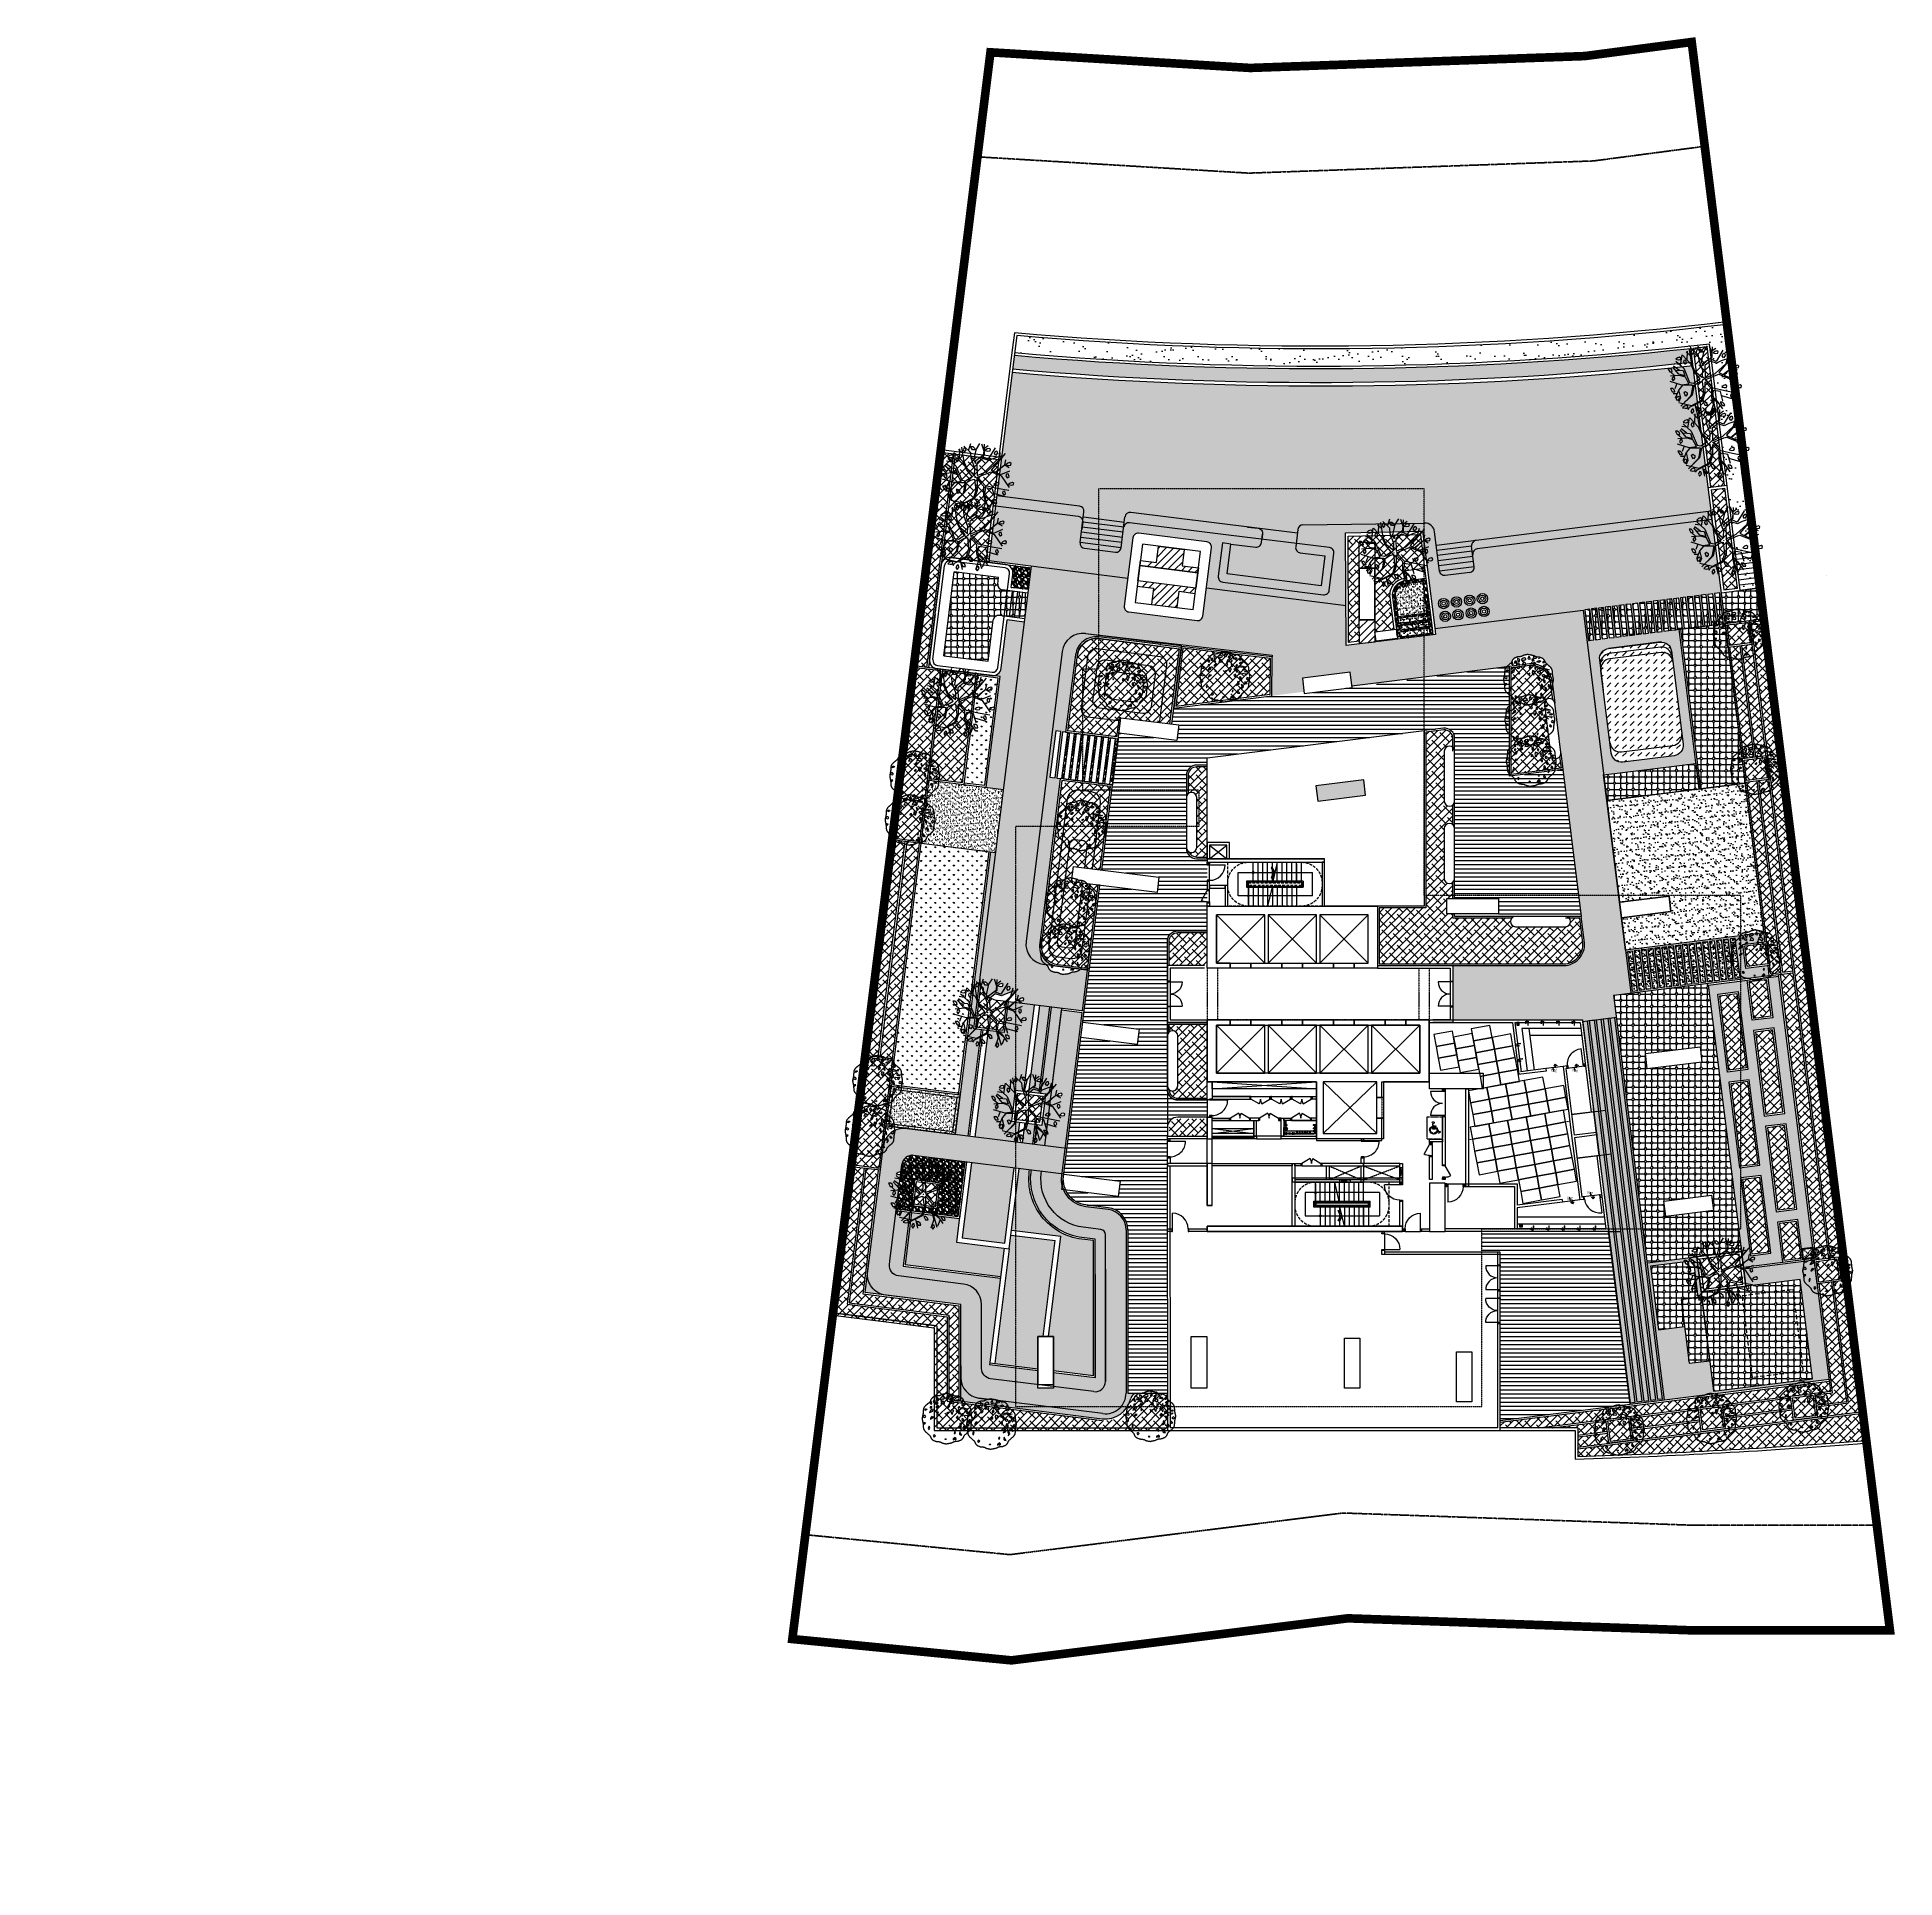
# Model space of a CAD drawing. Header units: millimetres. Extents: x 54321 to 643206, y 47154 to 1199119.
# Drawn here: x 54321 to 162194, y 47154 to 153998 of the extents above; entities that cross this region are included whole.
import ezdxf

# ---------------------------------------------------------------- set-up
doc = ezdxf.new("R2010")
doc.units = ezdxf.units.MM
for name, pattern in [('04 RT1 - COL FACILITY$0$DASHED', [0.75, 0.5, -0.25]), ('04 RT1 - CORE GF$0$10 RT1 -  CORE LV9-69$0$HIDDEN', [0.375, 0.25, -0.125]), ('08 RT1 -  CORE FACILITY$0$10 RT1 -  CORE LV9-69$0$10 RT1 -  CORE LV9-69$0$DASHDOT2', [0.5, 0.25, -0.125, 0, -0.125]), ('08 RT1 -  CORE FACILITY$0$10 RT1 -  CORE LV9-69$0$10 RT1 -  CORE LV9-69$0$HIDDEN', [0.375, 0.25, -0.125]), ('08 RT1 -  CORE FACILITY$0$10 RT1 -  CORE LV9-69$0$10 RT1 -  CORE LV9-69$0$HIDDEN2', [4.7625, 3.175, -1.5875]), ('09 RT1 - POD - FACILITY$0$DASHDOT2', [0.5, 0.25, -0.125, 0, -0.125]), ('09 RT1 - POD - FACILITY$0$GF_BP03$0$AED140162_P3_FP01$0$DASHED', [0.75, 0.5, -0.25]), ('09 RT1 - POD - FACILITY$0$GF_BP03$0$AED140162_P3_FP01$0$HIDDEN2', [4.7625, 3.175, -1.5875]), ('10 RT1 -  CORE LV9-69$0$HIDDEN2', [4.7625, 3.175, -1.5875]), ('AM-Property Line', [9, 5, -1.5, 1, -1.5]), ('DASHED', [0.75, 0.5, -0.25]), ('SiteBoundary RT1$0$DASHDOT', [1, 0.5, -0.25, 0, -0.25]), ('X-COL PODIUM$0$DASHED', [0.75, 0.5, -0.25])]:
    doc.linetypes.add(name, pattern=pattern)
for name, color, linetype in [('+AT9 - Trees', 3, 'Continuous'), ('+AT9-HATCH', 8, 'Continuous'), ('+AT9-PAVE', 1, 'Continuous'), ('+AT9_Hardscape', 1, 'Continuous'), ('+AT9_Hatch', 251, 'Continuous'), ('00_CORE LIFT$0$AM-RC-BEAM-SLAB-WALL', 3, 'Continuous'), ('04 RT1 - COL FACILITY$0$AM-COLUMN', 3, 'Continuous'), ('04 RT1 - COL FACILITY$0$AM-DROP LINE', 7, 'Continuous'), ('08 RT1 -  CORE FACILITY$0$06 RT1 - CORE PODIUM CP$0$AM-DROP', 7, 'Continuous'), ('08 RT1 -  CORE FACILITY$0$10 RT1 -  CORE LV9-69$0$10 RT1 -  CORE LV9-69$0$AM-0', 7, 'Continuous'), ('08 RT1 -  CORE FACILITY$0$10 RT1 -  CORE LV9-69$0$10 RT1 -  CORE LV9-69$0$AM-BLDG', 1, 'Continuous'), ('08 RT1 -  CORE FACILITY$0$10 RT1 -  CORE LV9-69$0$10 RT1 -  CORE LV9-69$0$AM-DOOR', 4, 'Continuous'), ('08 RT1 -  CORE FACILITY$0$10 RT1 -  CORE LV9-69$0$10 RT1 -  CORE LV9-69$0$AM-DROP', 7, 'Continuous'), ('08 RT1 -  CORE FACILITY$0$10 RT1 -  CORE LV9-69$0$10 RT1 -  CORE LV9-69$0$AM-RAILING', 4, 'Continuous'), ('08 RT1 -  CORE FACILITY$0$10 RT1 -  CORE LV9-69$0$10 RT1 -  CORE LV9-69$0$AM-RAMP HATCH', 9, 'Continuous'), ('08 RT1 -  CORE FACILITY$0$10 RT1 -  CORE LV9-69$0$10 RT1 -  CORE LV9-69$0$AM-RCWALL', 3, 'Continuous'), ('08 RT1 -  CORE FACILITY$0$10 RT1 -  CORE LV9-69$0$10 RT1 -  CORE LV9-69$0$AM-STAIR', 7, 'Continuous'), ('08 RT1 -  CORE FACILITY$0$10 RT1 -  CORE LV9-69$0$10 RT1 -  CORE LV9-69$0$AM-VOID', 8, '08 RT1 -  CORE FACILITY$0$10 RT1 -  CORE LV9-69$0$10 RT1 -  CORE LV9-69$0$HIDDEN'), ('08 RT1 -  CORE FACILITY$0$10 RT1 -  CORE LV9-69$0$AM-BWK HATCH', 8, 'Continuous'), ('08 RT1 -  CORE FACILITY$0$10 RT1 -  CORE LV9-69$0$AM-STEP-ARROW', 8, 'Continuous'), ('08 RT1 -  CORE FACILITY$0$AM-BWK HATCH', 8, 'Continuous'), ('08 RT1 -  CORE FACILITY$0$AM-DOOR', 4, 'Continuous'), ('09 RT1 - POD - FACILITY$0$AM-BLDG', 1, 'Continuous'), ('09 RT1 - POD - FACILITY$0$AM-BWK 2', 2, 'Continuous'), ('09 RT1 - POD - FACILITY$0$AM-DOOR', 4, 'Continuous'), ('09 RT1 - POD - FACILITY$0$AM-DROP', 7, 'Continuous'), ('09 RT1 - POD - FACILITY$0$AM-DROP LINE', 7, 'Continuous'), ('09 RT1 - POD - FACILITY$0$AM-DROP TEXT', 7, 'Continuous'), ('09 RT1 - POD - FACILITY$0$AM-FLOOR', 2, 'Continuous'), ('09 RT1 - POD - FACILITY$0$AM-LOW WALL', 2, 'Continuous'), ('09 RT1 - POD - FACILITY$0$AM-SANITARY', 4, 'Continuous'), ('10 RT1 -  CORE LV9-69$0$10 RT1 -  CORE LV9-69$0$AM-RCWALL', 3, 'Continuous'), ('10 RT1 -  CORE LV9-69$0$AM-0', 7, 'Continuous'), ('10 RT1 -  CORE LV9-69$0$AM-BLDG', 1, 'Continuous'), ('10 RT1 -  CORE LV9-69$0$AM-DOOR', 4, 'Continuous'), ('10 RT1 -  CORE LV9-69$0$AM-RAILING', 4, 'Continuous'), ('10 RT1 -  CORE LV9-69$0$AM-RAMP HATCH', 9, 'Continuous'), ('10 RT1 -  CORE LV9-69$0$AM-STAIR', 7, 'Continuous'), ('GARDE-PLAN', 4, 'Continuous'), ('SiteBoundary RT1$0$AM-BOUNDARYLINE', 242, 'SiteBoundary RT1$0$DASHDOT'), ('X-COL PODIUM$0$DB', 2, 'X-COL PODIUM$0$DASHED'), ('X-COL PODIUM$0$DB1', 2, 'X-COL PODIUM$0$DASHED'), ('X-COL PODIUM$0$FBEAM', 3, 'Continuous'), ('X-COL PODIUM$0$FCOL TWR B3-TF', 6, 'Continuous'), ('X-COL PODIUM$0$FCOL TWR GF-TF', 6, 'Continuous'), ('X-COL PODIUM$0$FCOL TWR L3-L7', 6, 'Continuous'), ('X-COL PODIUM$0$FCOL TWR L3-TF', 6, 'Continuous'), ('X-COL PODIUM$0$FCOL-ENLARGER L7-L8', 7, 'Continuous'), ('X-COL PODIUM$0$FCOL-ENLARGER L8-TRANSFER', 7, 'Continuous'), ('X-COL PODIUM$0$FWALL', 6, 'Continuous'), ('X-COL PODIUM$0$FWALL B-G_L1-TOP', 6, 'Continuous'), ('X-COL PODIUM$0$FWALL-COREWALL', 6, 'Continuous'), ('X-COL PODIUM$0$OPENING', 1, 'Continuous'), ('X-COL PODIUM$0$VOID', 1, 'Continuous')]:
    doc.layers.add(name, color=color, linetype=linetype)
doc.layers.add('+AT9-MV', color=142, linetype='Continuous', plot=False)
doc.layers.add('SITE-1', color=8, linetype='AM-Property Line', lineweight=50)
doc.styles.add('08 RT1 -  CORE FACILITY$0$10 RT1 -  CORE LV9-69$0$10 RT1 -  CORE LV9-69$0$A-_ANOT----_T-', font='romans.shx', dxfattribs={"width": 0.7})
doc.styles.add('09 RT1 - POD - FACILITY$0$romans', font='cast.shx', dxfattribs={"width": 0.85, "height": 0.8})
pattern_1 = [(138.0127875, (4911738.24, 2776781.783), (-3428.99999979, 3048.00000024), [51.258216, -5074.572546]), (94.969741, (4911700.14, 2776816.073), (381.000021705, -4571.99999819), [87.960708, -8708.107334]), (42.5104471, (4911692.52, 2776903.703), (-4190.99999854, -3810.00000161), [62.022228, -6140.20842]), (177.273689, (4911597.27, 2777052.293), (7619.99999996, -381.0000008), [80.100678, -7929.965614]), (202.83365418, (4911517.26, 2777056.103), (4571.999999933, 1905.00000016), [78.545055, -7775.971162]), (267.273689, (4911444.87, 2777025.623), (381.0000008, 7619.99999996), [80.100678, -7929.965614]), (307.69424047, (4911441.06, 2776945.613), (-3810.000000285, 4952.99999978), [105.92905, -10486.967297]), (342.25532837, (4911505.83, 2776861.793), (8381.99999977, -2667.000000717), [100.007928, -9900.78849]), (31.42956562, (4911601.08, 2776831.313), (4952.999999734, 3048.00000043), [80.37195, -7956.831855]), (85.2363583, (4911669.66, 2776873.223), (-381.00000066, -4190.99999994), [91.756992, -4496.090543]), (132.3974378, (4911677.28, 2776964.663), (-4191.00000016, 4571.999999854), [118.661688, -11747.515877]), (48.8140748, (4911593.46, 2776675.103), (2286.00000019, 2666.99999984), [40.50068, -4009.584874]), (81.4692344, (4911620.13, 2776705.583), (-761.999999136, -4953.000000133), [77.052297, -7628.19585]), (135, (4911631.56, 2776781.78), (-381, 5e-13), [53.8814, -484.933966]), (113.1985905, (4911677.28, 2776808.453), (761.99999987, -1905.00000005), [29.016198, -2872.593355]), (201.8014095, (4911665.85, 2776835.12), (1143, 381.0000001), [41.034843, -2010.712949]), (300.9637565, (4911627.75, 2776819.88), (761.99999996, -1143), [66.64795, -2154.944723]), (71.5650512, (4911662.04, 2776762.73), (-381, -762), [48.19307, -1156.634718]), (286.38954033, (4911665.85, 2777056.103), (1143, -3810), [67.5132, -6683.824]), (340.34617594, (4911684.9, 2776991.333), (-4190.99999995, 1524.00000014), [56.63984, -5607.332352]), (203.1985905, (4911738.24, 2776762.733), (1905.00000005, 761.99999987), [58.032015, -2843.577538]), (253.61045967, (4911684.9, 2776739.873), (1142.99999973, 3810.00000008), [67.5132, -6683.824]), (249.4439548, (4911429.63, 2777056.103), (762, 1905), [65.10528, -3190.160147]), (204.7751406, (4911406.77, 2776995.143), (4190.99999897, 1905.00000227), [54.550818, -5400.539007]), (336.8014095, (4911357.24, 2776758.923), (1905.00000005, -761.9999999), [58.032015, -2843.577538]), (287.35402464, (4911410.58, 2776736.063), (-1524.00000032, 4952.9999999), [63.86741, -6322.856397]), (339.4439548, (4911357.24, 2776945.613), (-1905, 762), [32.55264, -3222.712787]), (11.3099325, (4911357.24, 2776781.78), (1524, 381), [19.42719, -1923.299245]), (75.9637565, (4911376.29, 2776785.59), (-381, -1143), [78.545055, -1492.358188]), (96.00900596, (4911395.34, 2776861.793), (381.0000002, -3809.99999998), [72.79005, -7206.20473]), (213.6900675, (4911593.46, 2776819.88), (762, 381), [54.948582, -1318.766454]), (263.1572266, (4911547.74, 2776789.403), (-761.99999966, -6477.00000004), [95.933514, -9497.40136]), (330.9453959, (4911536.31, 2776694.153), (-2666.99999998, 1524.00000004), [39.226236, -3883.408848]), (360, (4911570.6, 2776675.1), (381, 381), [22.86, -358.14]), (30.25643716, (4911406.77, 2776869.413), (-2667.0000001, -1523.99999981), [52.930044, -5240.091116]), (318.0127875, (4911452.49, 2776896.083), (3428.99999978, -3048.00000025), [102.516432, -5023.31433]), (270, (4911528.7, 2776827.5), (381, -381), [99.06, -281.94]), (235.3048465, (4911528.69, 2776728.443), (-2666.99999794, -3810.00000144), [60.241434, -5963.897509]), (164.0546041, (4911494.4, 2776678.913), (-1524, 380.99999997), [55.474362, -2718.247506]), (117.64597536, (4911441.06, 2776694.153), (-3809.999999495, 7239.000000266), [90.321765, -8941.869663]), (85.42607874, (4911399.15, 2776774.163), (381, 4953), [95.55442, -9459.876968])]
pattern_2 = [(138.0127875, (4911738.24, 2776781.783), (-3428.99999979, 3048.00000024), [51.258216, -5074.572546]), (94.969741, (4911700.14, 2776816.073), (381.000021705, -4571.99999819), [87.960708, -8708.107334]), (42.5104471, (4911692.52, 2776903.703), (-4190.99999854, -3810.00000161), [62.022228, -6140.20842]), (177.273689, (4911597.27, 2777052.293), (7619.99999996, -381.0000008), [80.100678, -7929.965614]), (202.83365418, (4911517.26, 2777056.103), (4571.999999933, 1905.00000016), [78.545055, -7775.971162]), (267.273689, (4911444.87, 2777025.623), (381.0000008, 7619.99999996), [80.100678, -7929.965614]), (307.69424047, (4911441.06, 2776945.613), (-3810.000000285, 4952.99999978), [105.92905, -10486.967297]), (342.25532837, (4911505.83, 2776861.793), (8381.99999977, -2667.000000717), [100.007928, -9900.78849]), (31.42956562, (4911601.08, 2776831.313), (4952.999999734, 3048.00000043), [80.37195, -7956.831855]), (85.2363583, (4911669.66, 2776873.223), (-381.00000066, -4190.99999994), [91.756992, -4496.090543]), (132.3974378, (4911677.28, 2776964.663), (-4191.00000016, 4571.999999854), [118.661688, -11747.515877]), (48.8140748, (4911593.46, 2776675.103), (2286.00000019, 2666.99999984), [40.50068, -4009.584874]), (81.4692344, (4911620.13, 2776705.583), (-761.999999136, -4953.000000133), [77.052297, -7628.19585]), (135, (4911631.56, 2776781.78), (-381, 5e-13), [53.8814, -484.933966]), (113.1985905, (4911677.28, 2776808.453), (761.99999987, -1905.00000005), [29.016198, -2872.593355]), (201.8014095, (4911665.85, 2776835.12), (1143, 381.0000001), [41.034843, -2010.712949]), (300.9637565, (4911627.75, 2776819.88), (761.99999996, -1143), [66.64795, -2154.944723]), (71.5650512, (4911662.04, 2776762.73), (-381, -762), [48.19307, -1156.634718]), (286.38954033, (4911665.85, 2777056.103), (1143, -3810), [67.5132, -6683.824]), (340.34617594, (4911684.9, 2776991.333), (-4190.99999995, 1524.00000014), [56.63984, -5607.332352]), (203.1985905, (4911738.24, 2776762.733), (1905.00000005, 761.99999987), [58.032015, -2843.577538]), (253.61045967, (4911684.9, 2776739.873), (1142.99999973, 3810.00000008), [67.5132, -6683.824]), (249.4439548, (4911429.63, 2777056.103), (762, 1905), [65.10528, -3190.160147]), (204.7751406, (4911406.77, 2776995.143), (4190.99999897, 1905.00000227), [54.550818, -5400.539007]), (336.8014095, (4911357.24, 2776758.923), (1905.00000005, -761.9999999), [58.032015, -2843.577538]), (287.35402464, (4911410.58, 2776736.063), (-1524.00000032, 4952.9999999), [63.86741, -6322.856397]), (339.4439548, (4911357.24, 2776945.613), (-1905, 762), [32.55264, -3222.712787]), (11.3099325, (4911357.24, 2776781.78), (1524, 381), [19.42719, -1923.299245]), (75.9637565, (4911376.29, 2776785.59), (-381, -1143), [78.545055, -1492.358188]), (96.00900596, (4911395.34, 2776861.793), (381.0000002, -3809.99999998), [72.79005, -7206.20473]), (213.6900675, (4911593.46, 2776819.88), (762, 381), [54.948582, -1318.766454]), (263.1572266, (4911547.74, 2776789.403), (-761.99999966, -6477.00000004), [95.933514, -9497.40136]), (330.9453959, (4911536.31, 2776694.153), (-2666.99999998, 1524.00000004), [39.226236, -3883.408848]), (360, (4911570.6, 2776675.1), (381, 381), [22.86, -358.14]), (30.25643716, (4911406.77, 2776869.413), (-2667.0000001, -1523.99999981), [52.930044, -5240.091116]), (318.0127875, (4911452.49, 2776896.083), (3428.99999978, -3048.00000025), [102.516432, -5023.31433]), (270, (4911528.7, 2776827.5), (381, -381), [99.06, -281.94]), (235.3048465, (4911528.69, 2776728.443), (-2666.99999794, -3810.00000144), [60.241434, -5963.897509]), (164.0546041, (4911494.4, 2776678.913), (-1524, 380.99999997), [55.474362, -2718.247506]), (117.64597536, (4911441.06, 2776694.153), (-3809.999999495, 7239.000000266), [90.321765, -8941.869663]), (85.42607874, (4911399.15, 2776774.163), (381, 4953), [95.55442, -9459.876968])]
pattern_3 = [(45, (45151.07, 53157.84), (-220.9709, 220.9709), [])]
pattern_4 = [(0, (4519.18, -35824.1), (360, 360), [550.293, -169.707]), (90, (4434.33, -35739.26), (-360, 360), [550.293, -169.707]), (45, (4709.5, -35464.1), (-360.0008, 360.0008), [120, -389.118]), (315, (4709.5, -35464.1), (360.0008, 360.0008), [120, -389.118]), (45, (4794.33, -35548.97), (-360.0008, 360.0008), [120, -389.118]), (315, (4794.33, -35379.26), (360.0008, 360.0008), [120, -389.118])]
pattern_5 = [(45, (4908208.38, 2762928.94), (-224.506403, 224.506403), []), (135, (4908208.38, 2762928.94), (-673.519209, 224.506403), [793.75, -476.25])]
pattern_6 = [(90, (4911357.24, 2777056.1), (-269.407684, 269.407684), [71.4375, -467.377867]), (45, (4911357.24, 2777056.1), (-269.407684, 269.407684), [71.4375, -309.5625]), (135, (4911357.24, 2777056.1), (-269.407684, -269.407684), [71.4375, -309.5625])]
pattern_7 = [(187, (0, 0), (18.2804, -148.88192), [])]

# ---------------------------------------------------------------- blocks, each defined once
blk = doc.blocks.new('*U40')
blk.add_line((613, 325), (50, 0))
for points in [[(0, 0), (50, 0), (50, -150), (0, -150)], [(750, 0), (700, 0), (700, -150), (750, -150)]]:
    blk.add_lwpolyline(points, close=True)
blk.add_arc((50, 0), 650, 0, 30)
blk = doc.blocks.new('08 RT1 -  CORE FACILITY$0$10 RT1 -  CORE LV9-69$0$10 RT1 -  CORE LV9-69$0$SC_OKU')
at = {"layer": '08 RT1 -  CORE FACILITY$0$10 RT1 -  CORE LV9-69$0$10 RT1 -  CORE LV9-69$0$AM-DOOR', "color": 8, "linetype": '08 RT1 -  CORE FACILITY$0$10 RT1 -  CORE LV9-69$0$10 RT1 -  CORE LV9-69$0$DASHDOT2', "extrusion": (-7.88859e-19, -1.72634e-07, 1)}
for p, q in [((526722, 341974, -918000), (526726, 342025, -918000)), ((526745, 341795, -918000), (526760, 342116, -918000)), ((526760, 342116, -918000), (526995, 342116, -918000)), ((526798, 341967, -918000), (526789, 341817, -918000)), ((526973, 341967, -918000), (526798, 341967, -918000)), ((526804, 342071, -918000), (526801, 342019, -918000)), ((526801, 342019, -918000), (526973, 342019, -918000)), ((527029, 342071, -918000), (526804, 342071, -918000)), ((526973, 342019, -918000), (526973, 341967, -918000)), ((526995, 342116, -918000), (527093, 342355, -918000)), ((527000, 342219, -918000), (527028, 342285, -918000)), ((527123, 342295, -918000), (527029, 342071, -918000)), ((527093, 342355, -918000), (527214, 342306, -918000)), ((527197, 342265, -918000), (527123, 342295, -918000)), ((527214, 342306, -918000), (527197, 342265, -918000))]:
    blk.add_line(p, q, dxfattribs=at)
at = {"layer": '08 RT1 -  CORE FACILITY$0$10 RT1 -  CORE LV9-69$0$10 RT1 -  CORE LV9-69$0$AM-DOOR', "color": 8, "linetype": '08 RT1 -  CORE FACILITY$0$10 RT1 -  CORE LV9-69$0$10 RT1 -  CORE LV9-69$0$DASHDOT2', "extrusion": (-7.88859e-19, -1.72634e-07, 1), "elevation": -918000}
blk.add_lwpolyline([(526435, 342718), (526435, 341418), (527335, 341418), (527335, 342718)], close=True, dxfattribs=at)
at = {"layer": '08 RT1 -  CORE FACILITY$0$10 RT1 -  CORE LV9-69$0$10 RT1 -  CORE LV9-69$0$AM-DOOR', "color": 8, "linetype": '08 RT1 -  CORE FACILITY$0$10 RT1 -  CORE LV9-69$0$10 RT1 -  CORE LV9-69$0$DASHDOT2', "extrusion": (-7.88859e-19, -1.72634e-07, 1)}
for centre, radius, start, end in [((526819, 342184, -918000), 232, 25.85893, 245.09841), ((526819, 342184, -918000), 184, 11.00943, 239.58326), ((526791, 341757, -918000), 60.2, 140.42524, 92.27159)]:
    blk.add_arc(centre, radius, start, end, dxfattribs=at)
blk = doc.blocks.new('*U43')
blk.add_line((50, 75), (50, 975))
for points in [[(0, -75), (50, -75), (50, 75), (0, 75)], [(950, -75), (1000, -75), (1000, 75), (950, 75)]]:
    blk.add_lwpolyline(points, close=True)
blk.add_arc((50, 75), 900, 0, 90)
blk = doc.blocks.new('08 RT1 -  CORE FACILITY$0$10 RT1 -  CORE LV9-69$0$10 RT1 -  CORE LV9-69$0$ST ARROW')
at = {"layer": '08 RT1 -  CORE FACILITY$0$10 RT1 -  CORE LV9-69$0$10 RT1 -  CORE LV9-69$0$AM-0'}
for p, q in [((1605347, 596542), (1605047, 596412)), ((1605647, 596412), (1605347, 596542)), ((1605047, 596331), (1605347, 596460)), ((1605047, 596412), (1605047, 596331)), ((1605347, 596460), (1605647, 596331)), ((1605647, 596331), (1605647, 596412))]:
    blk.add_line(p, q, dxfattribs=at)
blk = doc.blocks.new('*U47')
at = {"layer": '08 RT1 -  CORE FACILITY$0$10 RT1 -  CORE LV9-69$0$10 RT1 -  CORE LV9-69$0$AM-STAIR', "color": 2, "ltscale": 1000}
blk.add_lwpolyline([(550, 0), (-550, 0)], dxfattribs=at)
blk = doc.blocks.new('*U49')
at = {"layer": '08 RT1 -  CORE FACILITY$0$10 RT1 -  CORE LV9-69$0$10 RT1 -  CORE LV9-69$0$AM-STAIR'}
blk.add_lwpolyline([(0, 600), (0, -600)], dxfattribs=at)
blk = doc.blocks.new('*U48')
at = {"layer": '08 RT1 -  CORE FACILITY$0$10 RT1 -  CORE LV9-69$0$10 RT1 -  CORE LV9-69$0$AM-BLDG', "color": 0, "linetype": 'ByBlock', "lineweight": -2, "transparency": 16777216}
for p in [(0, 0), (280, 0), (560, 0), (840, 0), (1120, 0), (1400, 0), (1680, 0), (1960, 0), (2240, 0), (2520, 0), (2800, 0)]:
    blk.add_blockref('*U49', p, dxfattribs=at)
blk = doc.blocks.new('*U51')
at = {"layer": '08 RT1 -  CORE FACILITY$0$10 RT1 -  CORE LV9-69$0$10 RT1 -  CORE LV9-69$0$AM-STAIR'}
blk.add_lwpolyline([(0, 600), (0, -600)], dxfattribs=at)
blk = doc.blocks.new('*U50')
at = {"layer": '08 RT1 -  CORE FACILITY$0$10 RT1 -  CORE LV9-69$0$10 RT1 -  CORE LV9-69$0$AM-BLDG', "color": 0, "linetype": 'ByBlock', "lineweight": -2, "transparency": 16777216}
for p in [(0, 0), (280, 0), (560, 0), (840, 0), (1120, 0), (1400, 0), (1680, 0), (1960, 0), (2240, 0), (2520, 0), (2800, 0)]:
    blk.add_blockref('*U51', p, dxfattribs=at)
blk = doc.blocks.new('08 RT1 -  CORE FACILITY$0$10 RT1 -  CORE LV9-69$0$10 RT1 -  CORE LV9-69$0$SC_1200')
at = {"color": 8, "linetype": '08 RT1 -  CORE FACILITY$0$10 RT1 -  CORE LV9-69$0$10 RT1 -  CORE LV9-69$0$HIDDEN2', "ltscale": 50, "elevation": 0}
for points in [[(1038474, -267690), (1038474, -270240), (1043954, -270240), (1043954, -267690)], [(1039674, -269040), (1042754, -269040), (1042754, -268890), (1039674, -268890)]]:
    blk.add_lwpolyline(points, close=True, dxfattribs=at)
at = {"color": 8, "linetype": '08 RT1 -  CORE FACILITY$0$10 RT1 -  CORE LV9-69$0$10 RT1 -  CORE LV9-69$0$HIDDEN2', "ltscale": 50}
for centre, start, end in [((1039674, -268890, 0), 90, 180.01554), ((1042754, -268890, 0), 359.98446, 90), ((1039674, -269040, 0), 179.98446, 270), ((1042754, -269040, 0), 270, 0.01554)]:
    blk.add_arc(centre, 1200, start, end, dxfattribs=at)
at = {"layer": '08 RT1 -  CORE FACILITY$0$10 RT1 -  CORE LV9-69$0$10 RT1 -  CORE LV9-69$0$AM-RAILING', "ltscale": 1000, "elevation": 0}
for points in [[(1039574, -268790), (1042854, -268790)], [(1039574, -269140), (1039574, -268790)], [(1042854, -269140), (1039574, -269140)], [(1039624, -268840), (1042804, -268840)], [(1039624, -269090), (1039624, -268840)], [(1042804, -269090), (1039624, -269090)], [(1042804, -269090), (1042804, -268840)], [(1042854, -269140), (1042854, -268790)]]:
    blk.add_lwpolyline(points, dxfattribs=at)
at = {"layer": '08 RT1 -  CORE FACILITY$0$10 RT1 -  CORE LV9-69$0$10 RT1 -  CORE LV9-69$0$AM-RAMP HATCH', "elevation": 0}
for points in [[(1043404, -268290), (1039074, -268290)], [(1039074, -268290), (1039074, -269640)], [(1041074, -268890), (1040794, -267690)], [(1043404, -268290), (1043404, -269640)], [(1039074, -269640), (1043404, -269640)], [(1041355, -270243), (1041075, -269043)]]:
    blk.add_lwpolyline(points, dxfattribs=at)
at = {"layer": '08 RT1 -  CORE FACILITY$0$10 RT1 -  CORE LV9-69$0$10 RT1 -  CORE LV9-69$0$AM-RAMP HATCH'}
for centre in [(1039674, -268290, 0), (1039954, -269640, 0)]:
    blk.add_circle(centre, 50, dxfattribs=at)
at = {"layer": '08 RT1 -  CORE FACILITY$0$10 RT1 -  CORE LV9-69$0$10 RT1 -  CORE LV9-69$0$AM-STAIR', "elevation": 0}
for points in [[(1039674, -268890), (1039674, -267690)], [(1042474, -269040), (1042474, -270240)]]:
    blk.add_lwpolyline(points, dxfattribs=at)
at = {"layer": '08 RT1 -  CORE FACILITY$0$10 RT1 -  CORE LV9-69$0$10 RT1 -  CORE LV9-69$0$AM-BLDG', "rotation": 180}
blk.add_blockref('*U50', (1042474, -268290, 0), dxfattribs=at)
at = {"layer": '08 RT1 -  CORE FACILITY$0$10 RT1 -  CORE LV9-69$0$10 RT1 -  CORE LV9-69$0$AM-BLDG', "color": 0, "linetype": 'ByBlock', "lineweight": -2, "transparency": 16777216}
for p, rotation in [((1039674, -268340, 0), 89.99999999999999), ((1042474, -269590, 0), 270)]:
    blk.add_blockref('*U47', p, dxfattribs=dict(at, rotation=rotation))
at = {"layer": '08 RT1 -  CORE FACILITY$0$10 RT1 -  CORE LV9-69$0$10 RT1 -  CORE LV9-69$0$AM-BLDG'}
blk.add_blockref('*U48', (1039954, -269640, 0), dxfattribs=at)
at = {"layer": '08 RT1 -  CORE FACILITY$0$10 RT1 -  CORE LV9-69$0$10 RT1 -  CORE LV9-69$0$AM-RAMP HATCH', "extrusion": (8.67069e-12, 8.5416e-12, -1), "zscale": -1, "rotation": 90.00000000000001}
blk.add_blockref('08 RT1 -  CORE FACILITY$0$10 RT1 -  CORE LV9-69$0$10 RT1 -  CORE LV9-69$0$ST ARROW', (-444672, -1874987, 0), dxfattribs=at)
blk = doc.blocks.new('*U52')
for p, q in [((-700, -75), (-700, -775)), ((700, -75), (700, -775))]:
    blk.add_line(p, q)
for points in [[(-750, 75), (-700, 75), (-700, -75), (-750, -75)], [(750, 75), (700, 75), (700, -75), (750, -75)]]:
    blk.add_lwpolyline(points, close=True)
for centre, start, end in [((-700, -75), 270, 0), ((700, -75), 180, 270)]:
    blk.add_arc(centre, 700, start, end)
blk = doc.blocks.new('*U54')
for p, q in [((-700, 75), (-700, 775)), ((700, 75), (700, 775))]:
    blk.add_line(p, q)
for points in [[(-750, -75), (-700, -75), (-700, 75), (-750, 75)], [(750, -75), (700, -75), (700, 75), (750, 75)]]:
    blk.add_lwpolyline(points, close=True)
for centre, start, end in [((-700, 75), 0, 90), ((700, 75), 90, 180)]:
    blk.add_arc(centre, 700, start, end)
blk = doc.blocks.new('*U55')
for p, q in [((-700, 75), (-700, 775)), ((700, 75), (700, 775))]:
    blk.add_line(p, q)
for points in [[(-750, -75), (-700, -75), (-700, 75), (-750, 75)], [(750, -75), (700, -75), (700, 75), (750, 75)]]:
    blk.add_lwpolyline(points, close=True)
for centre, start, end in [((-700, 75), 0, 90), ((700, 75), 90, 180)]:
    blk.add_arc(centre, 700, start, end)
blk = doc.blocks.new('*U56')
blk.add_line((50, 75), (50, 975))
for points in [[(0, -75), (50, -75), (50, 75), (0, 75)], [(950, -75), (1000, -75), (1000, 75), (950, 75)]]:
    blk.add_lwpolyline(points, close=True)
blk.add_arc((50, 75), 900, 0, 90)
blk = doc.blocks.new('09 RT1 - POD - FACILITY$0$TAP_ABUL')
at = {"lineweight": 0}
for p, q in [((-27, 0), (-27, 9)), ((0, 9), (-27, 9)), ((0, 9), (-27, 9)), ((0, 9), (-27, 9)), ((0, 0), (-27, 0)), ((0, 0), (26, 0)), ((27, 0), (27, 9)), ((93, 0), (93, 9)), ((94, 0), (120, 0)), ((147, 9), (120, 9)), ((147, 0), (147, 9)), ((21, -9), (-21, -9)), ((-21, -9), (-21, -52)), ((-20, -53), (0, -53)), ((-18, -7), (-18, -3)), ((-18, -9), (-18, -3)), ((20, -53), (0, -53)), ((18, -7), (18, -3)), ((18, -9), (18, -3)), ((21, -9), (21, -52)), ((108, -148), (108, 0)), ((147, 0), (120, 0)), ((133, -148), (133, 0)), ((147, 0), (133, 0))]:
    blk.add_line(p, q, dxfattribs=at)
at = {"color": 252, "linetype": '09 RT1 - POD - FACILITY$0$GF_BP03$0$AED140162_P3_FP01$0$DASHED', "ltscale": 0.05}
for p, q in [((-14, 64), (-14, 9)), ((-13, 12), (-14, 14)), ((14, 14), (-14, 14)), ((-13, 12), (-13, 9)), ((13, 12), (-13, 12)), ((0, 78), (19, 78)), ((13, 12), (14, 14)), ((13, 12), (13, 9)), ((14, 14), (19, 14)), ((14, 14), (14, 9)), ((21, 78), (29, 78)), ((21, 16), (21, 78)), ((23, 51), (29, 51)), ((29, 78), (29, 51)), ((30, 77), (29, 78)), ((30, 51), (29, 51)), ((30, 64), (30, 77)), ((33, 74), (30, 74)), ((30, 64), (30, 51)), ((33, 54), (30, 54)), ((33, 54), (33, 74)), ((33, 74), (82, 74)), ((33, 54), (82, 54)), ((82, 74), (85, 73)), ((82, 74), (87, 74)), ((82, 54), (85, 55)), ((82, 54), (87, 54)), ((85, 73), (87, 73)), ((85, 64), (85, 73)), ((85, 64), (85, 55)), ((85, 55), (87, 55)), ((87, 77), (87, 78)), ((87, 78), (104, 78)), ((87, 64), (87, 77)), ((87, 64), (87, 51)), ((87, 51), (87, 50)), ((87, 50), (104, 50)), ((105, 77), (104, 78)), ((105, 51), (104, 50)), ((105, 64), (105, 77)), ((120, 75), (105, 75)), ((105, 64), (105, 51)), ((106, 53), (105, 53)), ((105, 15), (135, 15)), ((105, 9), (105, 15)), ((120, 48), (108, 48)), ((108, 48), (108, 48)), ((108, 48), (108, 37)), ((108, 37), (108, 36)), ((108, 36), (120, 36)), ((108, 15), (108, 30)), ((133, 30), (108, 30)), ((109, 49), (109, 48)), ((109, 49), (109, 48)), ((109, 36), (109, 30)), ((110, 36), (110, 30)), ((132, 48), (120, 48)), ((132, 36), (120, 36)), ((130, 36), (130, 30)), ((131, 36), (130, 36)), ((131, 64), (131, 48)), ((131, 36), (131, 30)), ((132, 48), (132, 48)), ((132, 48), (132, 37)), ((132, 37), (132, 36)), ((133, 15), (133, 30)), ((135, 9), (135, 15))]:
    blk.add_line(p, q, dxfattribs=at)
at = {"linetype": '09 RT1 - POD - FACILITY$0$GF_BP03$0$AED140162_P3_FP01$0$HIDDEN2', "lineweight": 0, "ltscale": 50}
for p, q in [((0, 9), (27, 9)), ((0, 9), (27, 9)), ((16, 9), (27, 9)), ((93, 9), (120, 9))]:
    blk.add_line(p, q, dxfattribs=at)
at = {"color": 252, "linetype": '09 RT1 - POD - FACILITY$0$GF_BP03$0$AED140162_P3_FP01$0$HIDDEN2', "ltscale": 50}
blk.add_line((82, 54), (82, 74), dxfattribs=at)
at = {"color": 251, "linetype": '09 RT1 - POD - FACILITY$0$GF_BP03$0$AED140162_P3_FP01$0$HIDDEN2'}
blk.add_circle((0, -45), 5, dxfattribs=at)
at = {"lineweight": 0}
for points in [[(-27, 0), (-27, 0), (-27, 0), (-27, 0)], [(-21, 0), (-19, 0), (-18, -1), (-18, -3)], [(18, -3), (18, -1), (19, 0), (21, 0)], [(27, 0), (27, 0), (27, 0), (26, 0)], [(94, 0), (93, 0), (93, 0), (93, 0)], [(147, 0), (147, 0), (147, 0), (147, 0)], [(-20, -53), (-21, -53), (-21, -52), (-21, -52)], [(21, -52), (21, -52), (21, -53), (20, -53)], [(21, -52), (21, -52), (21, -53), (20, -53)]]:
    blk.add_open_spline(points, degree=3, dxfattribs=at)
at = {"color": 252, "linetype": '09 RT1 - POD - FACILITY$0$GF_BP03$0$AED140162_P3_FP01$0$DASHED', "ltscale": 0.05}
for points in [[(-14, 64), (-14, 72), (-8, 78), (0, 78)], [(19, 78), (19, 78), (19, 78), (20, 78)], [(21, 16), (21, 15), (20, 14), (19, 14)], [(21, 78), (21, 78), (20, 78), (20, 78)], [(21, 48), (21, 50), (21, 51), (23, 51)], [(106, 53), (108, 53), (109, 51), (109, 49)], [(108, 48), (110, 48), (112, 48), (114, 48)], [(114, 37), (112, 36), (110, 36), (108, 37)], [(114, 48), (118, 48), (122, 48), (126, 48)], [(126, 37), (122, 36), (118, 36), (114, 37)], [(120, 75), (126, 75), (131, 70), (131, 64)], [(126, 48), (128, 48), (130, 48), (132, 48)], [(132, 37), (130, 36), (128, 36), (126, 37)]]:
    blk.add_open_spline(points, degree=3, dxfattribs=at)
at = {"lineweight": 0}
for points in [[(133, -140), (133, -147), (127, -153), (120, -153), (113, -153), (108, -147), (108, -140)], [(133, -148), (133, -155), (127, -160), (120, -160), (113, -160), (108, -155), (108, -148)]]:
    blk.add_open_spline(points, degree=3, knots=[0, 0, 0, 0, 1, 1, 1, 2, 2, 2, 2], dxfattribs=at)
blk = doc.blocks.new('09 RT1 - POD - FACILITY$0$AM-DROP')
at = {"layer": '09 RT1 - POD - FACILITY$0$AM-DROP LINE', "ltscale": 0.5}
blk.add_lwpolyline([(0, 0), (-613, 0), (-613, -360), (-1027, -360)], dxfattribs=at)
for points in [[(-1027, -360), (-1095, -360), (-874, -139), (-807, -139)], [(-1027, -360), (-1095, -360), (-874, -581), (-807, -581)]]:
    blk.add_lwpolyline(points, close=True, dxfattribs=at)
for points in [[(-807, -139), (-874, -139), (-1027, -360), (-1095, -360)], [(-807, -581), (-874, -581), (-1027, -360), (-1095, -360)]]:
    blk.add_solid(points, dxfattribs=at)
at = {"layer": '09 RT1 - POD - FACILITY$0$AM-DROP TEXT', "ltscale": 0.5, "style": '09 RT1 - POD - FACILITY$0$romans', "width": 0.7}
for tag, p, flags in [('100', (-645, 45), 4), ('DP', (-506, -414), 8)]:
    blk.add_attdef(tag, p, '', height=360, dxfattribs=dict(at, flags=flags))
blk = doc.blocks.new('*U60')
for p, q in [((-700, -75), (-700, -775)), ((700, -75), (700, -775))]:
    blk.add_line(p, q)
for points in [[(-750, 75), (-700, 75), (-700, -75), (-750, -75)], [(750, 75), (700, 75), (700, -75), (750, -75)]]:
    blk.add_lwpolyline(points, close=True)
for centre, start, end in [((-700, -75), 270, 0), ((700, -75), 180, 270)]:
    blk.add_arc(centre, 700, start, end)
blk = doc.blocks.new('*U61')
for points in [[(0, 0), (50, 0), (50, -150), (0, -150)], [(1200, 0), (1150, 0), (1150, -150), (1200, -150)]]:
    blk.add_lwpolyline(points, close=True)
for points in [[(526, 275), (50, 0)], [(674, 275), (1150, 0)]]:
    blk.add_lwpolyline(points)
for centre, start, end in [((50, 0), 0, 30), ((1150, 0), 150, 180)]:
    blk.add_arc(centre, 550, start, end)
blk = doc.blocks.new('10 RT1 -  CORE LV9-69$0$ST ARROW')
at = {"layer": '10 RT1 -  CORE LV9-69$0$AM-0'}
for p, q in [((1605347, 596542), (1605047, 596412)), ((1605647, 596412), (1605347, 596542)), ((1605047, 596331), (1605347, 596460)), ((1605047, 596412), (1605047, 596331)), ((1605347, 596460), (1605647, 596331)), ((1605647, 596331), (1605647, 596412))]:
    blk.add_line(p, q, dxfattribs=at)
blk = doc.blocks.new('*U64')
at = {"layer": '10 RT1 -  CORE LV9-69$0$AM-STAIR', "color": 2, "ltscale": 1000}
blk.add_lwpolyline([(550, 0), (-550, 0)], dxfattribs=at)
blk = doc.blocks.new('*U66')
at = {"layer": '10 RT1 -  CORE LV9-69$0$AM-STAIR'}
blk.add_lwpolyline([(0, 600), (0, -600)], dxfattribs=at)
blk = doc.blocks.new('*U65')
at = {"layer": '10 RT1 -  CORE LV9-69$0$AM-BLDG', "color": 0, "linetype": 'ByBlock', "lineweight": -2, "transparency": 16777216}
for p in [(0, 0), (280, 0), (560, 0), (840, 0), (1120, 0), (1400, 0), (1680, 0), (1960, 0), (2240, 0), (2520, 0), (2800, 0)]:
    blk.add_blockref('*U66', p, dxfattribs=at)
blk = doc.blocks.new('*U68')
at = {"layer": '10 RT1 -  CORE LV9-69$0$AM-STAIR'}
blk.add_lwpolyline([(0, 600), (0, -600)], dxfattribs=at)
blk = doc.blocks.new('*U67')
at = {"layer": '10 RT1 -  CORE LV9-69$0$AM-BLDG', "color": 0, "linetype": 'ByBlock', "lineweight": -2, "transparency": 16777216}
for p in [(0, 0), (280, 0), (560, 0), (840, 0), (1120, 0), (1400, 0), (1680, 0), (1960, 0), (2240, 0), (2520, 0), (2800, 0)]:
    blk.add_blockref('*U68', p, dxfattribs=at)
blk = doc.blocks.new('10 RT1 -  CORE LV9-69$0$SC_1200')
at = {"color": 8, "linetype": '10 RT1 -  CORE LV9-69$0$HIDDEN2', "ltscale": 50, "elevation": 0}
for points in [[(1038474, -267690), (1038474, -270240), (1043954, -270240), (1043954, -267690)], [(1039674, -269040), (1042754, -269040), (1042754, -268890), (1039674, -268890)]]:
    blk.add_lwpolyline(points, close=True, dxfattribs=at)
at = {"color": 8, "linetype": '10 RT1 -  CORE LV9-69$0$HIDDEN2', "ltscale": 50}
for centre, start, end in [((1039674, -268890, 0), 90, 180.01554), ((1042754, -268890, 0), 359.98446, 90), ((1039674, -269040, 0), 179.98446, 270), ((1042754, -269040, 0), 270, 0.01554)]:
    blk.add_arc(centre, 1200, start, end, dxfattribs=at)
at = {"layer": '10 RT1 -  CORE LV9-69$0$AM-RAILING', "ltscale": 1000, "elevation": 0}
for points in [[(1039574, -268790), (1042854, -268790)], [(1039574, -269140), (1039574, -268790)], [(1042854, -269140), (1039574, -269140)], [(1039624, -268840), (1042804, -268840)], [(1039624, -269090), (1039624, -268840)], [(1042804, -269090), (1039624, -269090)], [(1042804, -269090), (1042804, -268840)], [(1042854, -269140), (1042854, -268790)]]:
    blk.add_lwpolyline(points, dxfattribs=at)
at = {"layer": '10 RT1 -  CORE LV9-69$0$AM-RAMP HATCH', "elevation": 0}
for points in [[(1043404, -268290), (1039074, -268290)], [(1039074, -268290), (1039074, -269640)], [(1041074, -268890), (1040794, -267690)], [(1043404, -268290), (1043404, -269640)], [(1039074, -269640), (1043404, -269640)], [(1041355, -270243), (1041075, -269043)]]:
    blk.add_lwpolyline(points, dxfattribs=at)
at = {"layer": '10 RT1 -  CORE LV9-69$0$AM-RAMP HATCH'}
for centre in [(1039674, -268290, 0), (1039954, -269640, 0)]:
    blk.add_circle(centre, 50, dxfattribs=at)
at = {"layer": '10 RT1 -  CORE LV9-69$0$AM-STAIR', "elevation": 0}
for points in [[(1039674, -268890), (1039674, -267690)], [(1042474, -269040), (1042474, -270240)]]:
    blk.add_lwpolyline(points, dxfattribs=at)
at = {"layer": '10 RT1 -  CORE LV9-69$0$AM-BLDG', "rotation": 180}
blk.add_blockref('*U67', (1042474, -268290, 0), dxfattribs=at)
at = {"layer": '10 RT1 -  CORE LV9-69$0$AM-BLDG', "color": 0, "linetype": 'ByBlock', "lineweight": -2, "transparency": 16777216}
for p, rotation in [((1039674, -268340, 0), 89.99999999999999), ((1042474, -269590, 0), 270)]:
    blk.add_blockref('*U64', p, dxfattribs=dict(at, rotation=rotation))
at = {"layer": '10 RT1 -  CORE LV9-69$0$AM-BLDG'}
blk.add_blockref('*U65', (1039954, -269640, 0), dxfattribs=at)
at = {"layer": '10 RT1 -  CORE LV9-69$0$AM-RAMP HATCH', "extrusion": (8.67069e-12, 8.5416e-12, -1), "zscale": -1, "rotation": 90.00000000000001}
blk.add_blockref('10 RT1 -  CORE LV9-69$0$ST ARROW', (-444672, -1874987, 0), dxfattribs=at)
blk = doc.blocks.new('*U69')
blk.add_line((50, 75), (50, 975))
for points in [[(0, -75), (50, -75), (50, 75), (0, 75)], [(950, -75), (1000, -75), (1000, 75), (950, 75)]]:
    blk.add_lwpolyline(points, close=True)
blk.add_arc((50, 75), 900, 0, 90)
blk = doc.blocks.new('*U71')
blk.add_line((613, 325), (50, 0))
for points in [[(0, 0), (50, 0), (50, -150), (0, -150)], [(750, 0), (700, 0), (700, -150), (750, -150)]]:
    blk.add_lwpolyline(points, close=True)
blk.add_arc((50, 0), 650, 0, 30)
blk = doc.blocks.new('08 RT1 -  CORE FACILITY$0$10 RT1 -  CORE LV9-69$0$DCW layout')
at = {"layer": '08 RT1 -  CORE FACILITY$0$10 RT1 -  CORE LV9-69$0$AM-BWK HATCH', "color": 9}
for p, q in [((80589, 37481, 0), (80642, 37481, 0)), ((80589, 37481, 0), (80642, 37481, 0)), ((80589, 37472, 0), (80642, 37472, 0)), ((80589, 37369, 0), (80642, 37369, 0)), ((80589, 37322, 0), (80642, 37322, 0)), ((80589, 37219, 0), (80642, 37219, 0)), ((80589, 37122, 0), (80642, 37122, 0)), ((80591, 37481, 0), (80592, 37479, 0)), ((80592, 37479, 0), (80591, 37477, 0)), ((80591, 37477, 0), (80592, 37474, 0)), ((80641, 37477, 0), (80591, 37477, 0)), ((80592, 37474, 0), (80591, 37472, 0)), ((80592, 37367, 0), (80591, 37369, 0)), ((80591, 37365, 0), (80592, 37367, 0)), ((80592, 37363, 0), (80591, 37365, 0)), ((80641, 37365, 0), (80591, 37365, 0)), ((80591, 37361, 0), (80592, 37363, 0)), ((80591, 37331, 0), (80592, 37329, 0)), ((80592, 37329, 0), (80591, 37327, 0)), ((80591, 37327, 0), (80592, 37324, 0)), ((80641, 37327, 0), (80591, 37327, 0)), ((80592, 37324, 0), (80591, 37322, 0)), ((80592, 37217, 0), (80591, 37219, 0)), ((80591, 37215, 0), (80592, 37217, 0)), ((80592, 37213, 0), (80591, 37215, 0)), ((80641, 37215, 0), (80591, 37215, 0)), ((80591, 37211, 0), (80592, 37213, 0)), ((80591, 37131, 0), (80592, 37129, 0)), ((80592, 37129, 0), (80591, 37127, 0)), ((80591, 37127, 0), (80592, 37124, 0)), ((80641, 37127, 0), (80591, 37127, 0)), ((80592, 37124, 0), (80591, 37122, 0)), ((80639, 37479, 0), (80592, 37479, 0)), ((80639, 37474, 0), (80592, 37474, 0)), ((80639, 37367, 0), (80592, 37367, 0)), ((80639, 37363, 0), (80592, 37363, 0)), ((80639, 37329, 0), (80592, 37329, 0)), ((80639, 37324, 0), (80592, 37324, 0)), ((80639, 37217, 0), (80592, 37217, 0)), ((80639, 37213, 0), (80592, 37213, 0)), ((80639, 37129, 0), (80592, 37129, 0)), ((80639, 37124, 0), (80592, 37124, 0)), ((80641, 37481, 0), (80639, 37479, 0)), ((80641, 37481, 0), (80639, 37479, 0)), ((80639, 37479, 0), (80641, 37477, 0)), ((80641, 37477, 0), (80639, 37474, 0)), ((80639, 37474, 0), (80641, 37472, 0)), ((80639, 37367, 0), (80641, 37369, 0)), ((80641, 37365, 0), (80639, 37367, 0)), ((80639, 37363, 0), (80641, 37365, 0)), ((80641, 37361, 0), (80639, 37363, 0)), ((80641, 37331, 0), (80639, 37329, 0)), ((80641, 37331, 0), (80639, 37329, 0)), ((80639, 37329, 0), (80641, 37327, 0)), ((80641, 37327, 0), (80639, 37324, 0)), ((80639, 37324, 0), (80641, 37322, 0)), ((80639, 37217, 0), (80641, 37219, 0)), ((80641, 37215, 0), (80639, 37217, 0)), ((80639, 37213, 0), (80641, 37215, 0)), ((80641, 37211, 0), (80639, 37213, 0)), ((80641, 37131, 0), (80639, 37129, 0)), ((80641, 37131, 0), (80639, 37129, 0)), ((80639, 37129, 0), (80641, 37127, 0)), ((80641, 37127, 0), (80639, 37124, 0)), ((80639, 37124, 0), (80641, 37122, 0)), ((82451, 37710, 0), (80851, 37710, 0)), ((80851, 37581, 0), (80853, 37580, 0)), ((80851, 37531, 0), (80853, 37532, 0)), ((80853, 37580, 0), (80855, 37581, 0)), ((80853, 37532, 0), (80853, 37580, 0)), ((80853, 37532, 0), (80855, 37531, 0)), ((80855, 37581, 0), (80857, 37580, 0)), ((80855, 37531, 0), (80855, 37581, 0)), ((80855, 37531, 0), (80857, 37532, 0)), ((80857, 37580, 0), (80860, 37581, 0)), ((80857, 37532, 0), (80857, 37580, 0)), ((80857, 37532, 0), (80860, 37531, 0)), ((80860, 37582, 0), (80860, 37530, 0)), ((80962, 37582, 0), (80962, 37530, 0)), ((80965, 37580, 0), (80962, 37581, 0)), ((80965, 37532, 0), (80962, 37531, 0)), ((80967, 37581, 0), (80965, 37580, 0)), ((80965, 37532, 0), (80965, 37580, 0)), ((80967, 37531, 0), (80965, 37532, 0)), ((80969, 37580, 0), (80967, 37581, 0)), ((80967, 37531, 0), (80967, 37581, 0)), ((80969, 37532, 0), (80967, 37531, 0)), ((80971, 37581, 0), (80969, 37580, 0)), ((80969, 37532, 0), (80969, 37580, 0)), ((80971, 37531, 0), (80969, 37532, 0)), ((80971, 37531, 0), (80969, 37532, 0)), ((81001, 37581, 0), (81003, 37580, 0)), ((81001, 37531, 0), (81003, 37532, 0)), ((81003, 37580, 0), (81005, 37581, 0)), ((81003, 37532, 0), (81003, 37580, 0)), ((81003, 37532, 0), (81005, 37531, 0)), ((81005, 37581, 0), (81007, 37580, 0)), ((81005, 37531, 0), (81005, 37581, 0)), ((81005, 37531, 0), (81007, 37532, 0)), ((81007, 37580, 0), (81010, 37581, 0)), ((81007, 37532, 0), (81007, 37580, 0)), ((81007, 37532, 0), (81010, 37531, 0)), ((81010, 37582, 0), (81010, 37530, 0)), ((81112, 37582, 0), (81112, 37530, 0)), ((81115, 37580, 0), (81112, 37581, 0)), ((81115, 37532, 0), (81112, 37531, 0)), ((81117, 37581, 0), (81115, 37580, 0)), ((81115, 37532, 0), (81115, 37580, 0)), ((81117, 37531, 0), (81115, 37532, 0)), ((81117, 37531, 0), (81117, 37581, 0)), ((81119, 37580, 0), (81117, 37581, 0)), ((81119, 37532, 0), (81117, 37531, 0)), ((81121, 37581, 0), (81119, 37580, 0)), ((81119, 37532, 0), (81119, 37580, 0)), ((81121, 37531, 0), (81119, 37532, 0)), ((81121, 37531, 0), (81119, 37532, 0)), ((81151, 37581, 0), (81153, 37580, 0)), ((81151, 37531, 0), (81153, 37532, 0)), ((81153, 37580, 0), (81155, 37581, 0)), ((81153, 37532, 0), (81153, 37580, 0)), ((81153, 37532, 0), (81155, 37531, 0)), ((81155, 37581, 0), (81157, 37580, 0)), ((81155, 37531, 0), (81155, 37581, 0)), ((81155, 37531, 0), (81157, 37532, 0)), ((81157, 37580, 0), (81160, 37581, 0)), ((81157, 37532, 0), (81157, 37580, 0)), ((81157, 37532, 0), (81160, 37531, 0)), ((81160, 37582, 0), (81160, 37530, 0)), ((81262, 37582, 0), (81262, 37530, 0)), ((81265, 37580, 0), (81262, 37581, 0)), ((81265, 37532, 0), (81262, 37531, 0)), ((81267, 37581, 0), (81265, 37580, 0)), ((81265, 37532, 0), (81265, 37580, 0)), ((81267, 37531, 0), (81265, 37532, 0)), ((81269, 37580, 0), (81267, 37581, 0)), ((81267, 37531, 0), (81267, 37581, 0)), ((81269, 37532, 0), (81267, 37531, 0)), ((81271, 37581, 0), (81269, 37580, 0)), ((81269, 37532, 0), (81269, 37580, 0)), ((81271, 37531, 0), (81269, 37532, 0)), ((81271, 37531, 0), (81269, 37532, 0)), ((81301, 37581, 0), (81303, 37580, 0)), ((81301, 37531, 0), (81303, 37532, 0)), ((81303, 37580, 0), (81305, 37581, 0)), ((81303, 37532, 0), (81303, 37580, 0)), ((81303, 37532, 0), (81305, 37531, 0)), ((81305, 37581, 0), (81307, 37580, 0)), ((81305, 37531, 0), (81305, 37581, 0)), ((81305, 37531, 0), (81307, 37532, 0)), ((81307, 37580, 0), (81310, 37581, 0)), ((81307, 37532, 0), (81307, 37580, 0)), ((81307, 37532, 0), (81310, 37531, 0)), ((81310, 37582, 0), (81310, 37530, 0)), ((81412, 37582, 0), (81412, 37530, 0)), ((81415, 37580, 0), (81412, 37581, 0)), ((81415, 37532, 0), (81412, 37531, 0)), ((81417, 37581, 0), (81415, 37580, 0)), ((81415, 37532, 0), (81415, 37580, 0)), ((81417, 37531, 0), (81415, 37532, 0)), ((81419, 37580, 0), (81417, 37581, 0)), ((81417, 37531, 0), (81417, 37581, 0)), ((81419, 37532, 0), (81417, 37531, 0)), ((81421, 37581, 0), (81419, 37580, 0)), ((81419, 37532, 0), (81419, 37580, 0)), ((81421, 37531, 0), (81419, 37532, 0)), ((81421, 37531, 0), (81419, 37532, 0)), ((81451, 37581, 0), (81453, 37580, 0)), ((81451, 37531, 0), (81453, 37532, 0)), ((81453, 37580, 0), (81455, 37581, 0)), ((81453, 37532, 0), (81453, 37580, 0)), ((81453, 37532, 0), (81455, 37531, 0)), ((81455, 37581, 0), (81457, 37580, 0)), ((81455, 37531, 0), (81455, 37581, 0)), ((81455, 37531, 0), (81457, 37532, 0)), ((81457, 37580, 0), (81460, 37581, 0)), ((81457, 37532, 0), (81457, 37580, 0)), ((81457, 37532, 0), (81460, 37531, 0)), ((81460, 37582, 0), (81460, 37530, 0)), ((81562, 37582, 0), (81562, 37530, 0)), ((81565, 37580, 0), (81562, 37581, 0)), ((81565, 37532, 0), (81562, 37531, 0)), ((81567, 37581, 0), (81565, 37580, 0)), ((81565, 37532, 0), (81565, 37580, 0)), ((81567, 37531, 0), (81565, 37532, 0)), ((81569, 37580, 0), (81567, 37581, 0)), ((81567, 37531, 0), (81567, 37581, 0)), ((81569, 37532, 0), (81567, 37531, 0)), ((81571, 37581, 0), (81569, 37580, 0)), ((81569, 37532, 0), (81569, 37580, 0)), ((81571, 37531, 0), (81569, 37532, 0)), ((81571, 37531, 0), (81569, 37532, 0)), ((81601, 37581, 0), (81603, 37580, 0)), ((81601, 37531, 0), (81603, 37532, 0)), ((81603, 37580, 0), (81605, 37581, 0)), ((81603, 37532, 0), (81603, 37580, 0)), ((81603, 37532, 0), (81605, 37531, 0)), ((81605, 37581, 0), (81607, 37580, 0)), ((81605, 37531, 0), (81605, 37581, 0)), ((81605, 37531, 0), (81607, 37532, 0)), ((81607, 37580, 0), (81610, 37581, 0)), ((81607, 37532, 0), (81607, 37580, 0)), ((81607, 37532, 0), (81610, 37531, 0)), ((81610, 37582, 0), (81610, 37530, 0)), ((81712, 37582, 0), (81712, 37530, 0)), ((81715, 37580, 0), (81712, 37581, 0)), ((81715, 37532, 0), (81712, 37531, 0)), ((81717, 37581, 0), (81715, 37580, 0)), ((81715, 37532, 0), (81715, 37580, 0)), ((81717, 37531, 0), (81715, 37532, 0)), ((81719, 37580, 0), (81717, 37581, 0)), ((81717, 37531, 0), (81717, 37581, 0)), ((81719, 37532, 0), (81717, 37531, 0)), ((81721, 37581, 0), (81719, 37580, 0)), ((81719, 37532, 0), (81719, 37580, 0)), ((81721, 37531, 0), (81719, 37532, 0)), ((81721, 37531, 0), (81719, 37532, 0)), ((81797, 37581, 0), (81799, 37580, 0)), ((81797, 37531, 0), (81799, 37532, 0)), ((81799, 37580, 0), (81802, 37581, 0)), ((81799, 37580, 0), (81799, 37532, 0)), ((81799, 37532, 0), (81802, 37531, 0)), ((81802, 37581, 0), (81802, 37531, 0)), ((81802, 37581, 0), (81804, 37580, 0)), ((81802, 37531, 0), (81804, 37532, 0)), ((81804, 37580, 0), (81806, 37581, 0)), ((81804, 37580, 0), (81804, 37532, 0)), ((81804, 37532, 0), (81806, 37531, 0)), ((81806, 37531, 0), (81806, 37580, 0)), ((81809, 37586, 0), (81819, 37586, 0)), ((81809, 37574, 0), (81817, 37574, 0)), ((81809, 37538, 0), (81817, 37538, 0)), ((81819, 37526, 0), (81809, 37526, 0)), ((81853, 37588, 0), (81829, 37574, 0)), ((81829, 37574, 0), (81829, 37547, 0)), ((81842, 37582, 0), (81837, 37582, 0)), ((81837, 37533, 0), (81861, 37519, 0)), ((81842, 37530, 0), (81837, 37530, 0)), ((81847, 37564, 0), (81857, 37570, 0)), ((81847, 37553, 0), (81847, 37564, 0)), ((81861, 37540, 0), (81851, 37545, 0)), ((81871, 37545, 0), (81861, 37540, 0)), ((81861, 37519, 0), (81885, 37533, 0)), ((81875, 37564, 0), (81865, 37570, 0)), ((81893, 37574, 0), (81869, 37588, 0)), ((81875, 37553, 0), (81875, 37564, 0)), ((81886, 37582, 0), (81880, 37582, 0)), ((81885, 37530, 0), (81880, 37530, 0)), ((81893, 37547, 0), (81893, 37574, 0)), ((81903, 37586, 0), (81913, 37586, 0)), ((81913, 37526, 0), (81903, 37526, 0)), ((81913, 37574, 0), (81905, 37574, 0)), ((81913, 37538, 0), (81905, 37538, 0)), ((81918, 37580, 0), (81916, 37581, 0)), ((81916, 37531, 0), (81916, 37580, 0)), ((81918, 37532, 0), (81916, 37531, 0)), ((81920, 37581, 0), (81918, 37580, 0)), ((81918, 37580, 0), (81918, 37532, 0)), ((81920, 37531, 0), (81918, 37532, 0)), ((81920, 37581, 0), (81920, 37531, 0)), ((81923, 37580, 0), (81920, 37581, 0)), ((81923, 37532, 0), (81920, 37531, 0)), ((81925, 37581, 0), (81923, 37580, 0)), ((81923, 37580, 0), (81923, 37532, 0)), ((81925, 37531, 0), (81923, 37532, 0)), ((81925, 37586, 0), (81925, 37525, 0)), ((81945, 37590, 0), (81928, 37590, 0)), ((81928, 37522, 0), (81945, 37522, 0)), ((81949, 37525, 0), (81949, 37586, 0)), ((81962, 37585, 0), (81949, 37585, 0)), ((81949, 37527, 0), (81962, 37527, 0)), ((81966, 37531, 0), (81966, 37581, 0)), ((82301, 36961, 0), (82301, 36811, 0)), ((82451, 36961, 0), (82301, 36961, 0)), ((82301, 36811, 0), (82451, 36811, 0)), ((82451, 36811, 0), (82451, 36961, 0))]:
    blk.add_line(p, q, dxfattribs=at)
at = {"layer": '08 RT1 -  CORE FACILITY$0$10 RT1 -  CORE LV9-69$0$AM-BWK HATCH', "color": 9, "ltscale": 0.2}
for p, q in [((80589, 37481, 0), (80642, 37481, 0)), ((80589, 37472, 0), (80589, 37369, 0)), ((80589, 37322, 0), (80589, 37219, 0)), ((80589, 37122, 0), (80589, 37071, 0)), ((80591, 37361, 0), (80591, 37331, 0)), ((80591, 37211, 0), (80591, 37131, 0)), ((80616, 37441, 0), (80735, 37441, 0)), ((80616, 37401, 0), (80735, 37401, 0)), ((80616, 37291, 0), (80735, 37291, 0)), ((80616, 37251, 0), (80735, 37251, 0)), ((80616, 37091, 0), (80735, 37091, 0)), ((80616, 37051, 0), (80735, 37051, 0)), ((80641, 37361, 0), (80641, 37331, 0)), ((80641, 37211, 0), (80641, 37131, 0)), ((80642, 37472, 0), (80642, 37441, 0)), ((80642, 37401, 0), (80642, 37369, 0)), ((80642, 37322, 0), (80642, 37291, 0)), ((80642, 37251, 0), (80642, 37219, 0)), ((80642, 37122, 0), (80642, 37091, 0)), ((80676, 37441, 0), (80676, 37401, 0)), ((80676, 37291, 0), (80676, 37251, 0)), ((80676, 37091, 0), (80676, 37051, 0)), ((80692, 37583, 0), (80692, 37531, 0)), ((80692, 37582, 0), (80692, 37530, 0)), ((80851, 37581, 0), (80692, 37581, 0)), ((80851, 37531, 0), (80692, 37531, 0)), ((80962, 37582, 0), (80860, 37582, 0)), ((80891, 37530, 0), (80860, 37530, 0)), ((80891, 37556, 0), (80891, 37452, 0)), ((80931, 37496, 0), (80891, 37496, 0)), ((80962, 37582, 0), (80911, 37582, 0)), ((80931, 37556, 0), (80931, 37452, 0)), ((80962, 37530, 0), (80931, 37530, 0)), ((81001, 37581, 0), (80971, 37581, 0)), ((81001, 37531, 0), (80971, 37531, 0)), ((81112, 37582, 0), (81010, 37582, 0)), ((81041, 37530, 0), (81010, 37530, 0)), ((81041, 37556, 0), (81041, 37452, 0)), ((81081, 37496, 0), (81041, 37496, 0)), ((81112, 37582, 0), (81061, 37582, 0)), ((81081, 37556, 0), (81081, 37452, 0)), ((81112, 37530, 0), (81081, 37530, 0)), ((81151, 37581, 0), (81121, 37581, 0)), ((81151, 37531, 0), (81121, 37531, 0)), ((81262, 37582, 0), (81160, 37582, 0)), ((81191, 37530, 0), (81160, 37530, 0)), ((81191, 37556, 0), (81191, 37452, 0)), ((81231, 37496, 0), (81191, 37496, 0)), ((81231, 37556, 0), (81231, 37452, 0)), ((81262, 37530, 0), (81231, 37530, 0)), ((81301, 37581, 0), (81271, 37581, 0)), ((81301, 37531, 0), (81271, 37531, 0)), ((81412, 37582, 0), (81310, 37582, 0)), ((81341, 37530, 0), (81310, 37530, 0)), ((81341, 37556, 0), (81341, 37452, 0)), ((81381, 37496, 0), (81341, 37496, 0)), ((81381, 37556, 0), (81381, 37452, 0)), ((81412, 37530, 0), (81381, 37530, 0)), ((81451, 37581, 0), (81421, 37581, 0)), ((81451, 37531, 0), (81421, 37531, 0)), ((81562, 37582, 0), (81460, 37582, 0)), ((81491, 37530, 0), (81460, 37530, 0)), ((81491, 37556, 0), (81491, 37452, 0)), ((81531, 37496, 0), (81491, 37496, 0)), ((81531, 37556, 0), (81531, 37452, 0)), ((81562, 37530, 0), (81531, 37530, 0)), ((81601, 37581, 0), (81571, 37581, 0)), ((81601, 37531, 0), (81571, 37531, 0)), ((81712, 37582, 0), (81610, 37582, 0)), ((81641, 37530, 0), (81610, 37530, 0)), ((81641, 37556, 0), (81641, 37452, 0)), ((81681, 37496, 0), (81641, 37496, 0)), ((81681, 37556, 0), (81681, 37452, 0)), ((81712, 37530, 0), (81681, 37530, 0)), ((81797, 37581, 0), (81721, 37581, 0)), ((81797, 37531, 0), (81721, 37531, 0)), ((82062, 37581, 0), (81966, 37581, 0)), ((82062, 37531, 0), (81966, 37531, 0))]:
    blk.add_line(p, q, dxfattribs=at)
at = {"layer": '08 RT1 -  CORE FACILITY$0$10 RT1 -  CORE LV9-69$0$AM-BWK HATCH', "color": 9, "elevation": 0}
for points in [[(82451, 37711), (80551, 37711), (80551, 37411), (82451, 37411)], [(82451, 37711), (80551, 37711), (80551, 36811), (82451, 36811)]]:
    blk.add_lwpolyline(points, close=True, dxfattribs=at)
at = {"layer": '08 RT1 -  CORE FACILITY$0$10 RT1 -  CORE LV9-69$0$AM-BWK HATCH', "color": 9}
for centre, radius in [((81861, 37556, 0), 14.2), ((81861, 37556, 0), 10), ((82111, 37556, 0), 55), ((82111, 37556, 0), 55), ((82321, 37556, 0), 80), ((82251, 37285, 0), 6.84), ((82340, 37075, 0), 75), ((82276, 37344, 0), 6.84), ((82276, 37226, 0), 6.84), ((82335, 37284, 0), 64), ((82335, 37368, 0), 6.84), ((82335, 37201, 0), 6.84), ((82395, 37344, 0), 6.84), ((82395, 37226, 0), 6.84), ((82419, 37285, 0), 6.84)]:
    blk.add_circle(centre, radius, dxfattribs=at)
at = {"layer": '08 RT1 -  CORE FACILITY$0$10 RT1 -  CORE LV9-69$0$AM-BWK HATCH', "color": 9, "ltscale": 0.2}
blk.add_circle((82335, 37284, 0), 101, dxfattribs=at)
at = {"layer": '08 RT1 -  CORE FACILITY$0$10 RT1 -  CORE LV9-69$0$AM-BWK HATCH', "color": 9, "extrusion": (0, 0, -1)}
blk.add_circle((-82376, 36886, 0), 50, dxfattribs=at)
at = {"layer": '08 RT1 -  CORE FACILITY$0$10 RT1 -  CORE LV9-69$0$AM-BWK HATCH', "color": 9, "ltscale": 0.2}
for centre, radius, start, end in [((80692, 37481, 0), 102, 90, 180), ((80616, 37421, 0), 20, 90, 270), ((80616, 37271, 0), 20, 90, 270), ((80616, 37071, 0), 20, 90, 270), ((80692, 37481, 0), 50, 90, 180), ((80738, 37411, 0), 10.4, 105.85705, 254.14295), ((80738, 37261, 0), 10.4, 105.85705, 254.14295), ((80738, 37061, 0), 10.4, 105.85705, 254.14295), ((80733, 37431, 0), 10.4, 285.85705, 74.14295), ((80733, 37411, 0), 10.4, 285.85705, 74.14295), ((80733, 37281, 0), 10.4, 285.85705, 74.14295), ((80733, 37261, 0), 10.4, 285.85705, 74.14295), ((80733, 37081, 0), 10.4, 285.85705, 74.14295), ((80733, 37061, 0), 10.4, 285.85705, 74.14295), ((80911, 37556, 0), 20, 0, 180), ((80901, 37449, 0), 10.4, 15.85705, 164.14295), ((80901, 37455, 0), 10.4, 195.85705, 344.14295), ((80921, 37455, 0), 10.4, 195.85705, 344.14295), ((81061, 37556, 0), 20, 0, 180), ((81051, 37449, 0), 10.4, 15.85705, 164.14295), ((81051, 37455, 0), 10.4, 195.85705, 344.14295), ((81071, 37455, 0), 10.4, 195.85705, 344.14295), ((81211, 37556, 0), 20, 0, 180), ((81201, 37449, 0), 10.4, 15.85705, 164.14295), ((81201, 37455, 0), 10.4, 195.85705, 344.14295), ((81221, 37455, 0), 10.4, 195.85705, 344.14295), ((81361, 37556, 0), 20, 0, 180), ((81351, 37449, 0), 10.4, 15.85705, 164.14295), ((81351, 37455, 0), 10.4, 195.85705, 344.14295), ((81371, 37455, 0), 10.4, 195.85705, 344.14295), ((81511, 37556, 0), 20, 0, 180), ((81501, 37449, 0), 10.4, 15.85705, 164.14295), ((81501, 37455, 0), 10.4, 195.85705, 344.14295), ((81521, 37455, 0), 10.4, 195.85705, 344.14295), ((81661, 37556, 0), 20, 0, 180), ((81651, 37449, 0), 10.4, 15.85705, 164.14295), ((81651, 37455, 0), 10.4, 195.85705, 344.14295), ((81671, 37455, 0), 10.4, 195.85705, 344.14295), ((82084, 37540, 0), 32, 30.79365, 149.20635), ((82084, 37540, 0), 32, 30.79365, 149.20635), ((82139, 37572, 0), 32, 210.79365, 329.20635), ((82139, 37572, 0), 32, 210.79365, 329.20635), ((82281, 37532, 0), 46.6, 30.79365, 149.20635), ((82302, 37097, 0), 43.7, 210.79365, 329.20635), ((82354, 37316, 0), 37.2, 120.79365, 239.20635), ((82361, 37580, 0), 46.6, 210.79365, 329.20635), ((82316, 37252, 0), 37.2, 300.79365, 59.20635), ((82377, 37052, 0), 43.7, 30.79365, 149.20635)]:
    blk.add_arc(centre, radius, start, end, dxfattribs=at)
at = {"layer": '08 RT1 -  CORE FACILITY$0$10 RT1 -  CORE LV9-69$0$AM-BWK HATCH', "color": 9, "ltscale": 52}
for centre, start, end in [((80614, 37071, 0), 53.1301, 306.8699), ((80616, 37421, 0), 53.1301, 306.8699), ((80616, 37271, 0), 53.1301, 306.8699), ((80911, 37557, 0), 323.1301, 216.8699), ((81061, 37557, 0), 323.1301, 216.8699), ((81211, 37556, 0), 323.1301, 216.8699), ((81361, 37556, 0), 323.1301, 216.8699), ((81511, 37556, 0), 323.1301, 216.8699), ((81661, 37556, 0), 323.1301, 216.8699)]:
    blk.add_arc(centre, 25, start, end, dxfattribs=at)
at = {"layer": '08 RT1 -  CORE FACILITY$0$10 RT1 -  CORE LV9-69$0$AM-BWK HATCH', "color": 9}
for centre, radius, start, end in [((81813, 37580, 0), 6.92, 120.45451, 239.54549), ((81858, 37556, 0), 51.5, 159.03198, 200.96802), ((81813, 37532, 0), 6.92, 120.45451, 239.54549), ((81821, 37579, 0), 5.76, 95.95034, 204.04966), ((81821, 37533, 0), 5.76, 155.95034, 264.04966), ((81769, 37556, 0), 51.2, 335.95034, 24.04966), ((81816, 37580, 0), 6.92, 42.00756, 59.56103), ((81816, 37532, 0), 6.92, 300.43897, 317.99244), ((81815, 37636, 0), 51.2, 275.95034, 324.04966), ((81815, 37476, 0), 51.2, 35.95034, 84.04966), ((81826, 37576, 0), 2.3, 100.25192, 199.74808), ((81769, 37556, 0), 58.1, 353.37581, 19.74808), ((81815, 37636, 0), 58.1, 280.25192, 306.62419), ((81829, 37549, 0), 2.3, 173.37581, 253.51902), ((81833, 37564, 0), 17.5, 253.51902, 322.38897), ((81861, 37556, 0), 28.6, 99.81393, 200.18607), ((81854, 37528, 0), 17.5, 97.61103, 166.48098), ((81839, 37532, 0), 2.3, 166.48098, 246.62419), ((81815, 37476, 0), 58.1, 40.25192, 66.62419), ((81861, 37556, 0), 28.6, 219.81393, 267.14013), ((81861, 37556, 0), 16.1, 103.17925, 196.82075), ((81861, 37556, 0), 16.1, 223.17925, 316.82075), ((81851, 37587, 0), 2.3, 46.48098, 126.62419), ((81841, 37576, 0), 17.5, 337.61103, 46.48098), ((81861, 37602, 0), 5.76, 35.95034, 144.04966), ((81861, 37510, 0), 5.76, 215.95034, 324.04966), ((81861, 37515, 0), 2.3, 220.25192, 319.74808), ((81861, 37556, 0), 28.6, 273.35284, 320.18607), ((81907, 37476, 0), 58.1, 113.37581, 139.74808), ((81882, 37576, 0), 17.5, 133.51902, 202.38897), ((81861, 37556, 0), 16.1, 343.17925, 76.82075), ((81907, 37636, 0), 51.2, 215.95034, 264.04966), ((81861, 37556, 0), 28.6, 339.81393, 80.18607), ((81907, 37476, 0), 51.2, 95.95034, 144.04966), ((81871, 37587, 0), 2.3, 53.37581, 133.51902), ((81868, 37528, 0), 17.5, 13.51902, 82.38897), ((81907, 37636, 0), 58.1, 233.37581, 259.74808), ((81889, 37564, 0), 17.5, 217.61103, 286.48098), ((81883, 37532, 0), 2.3, 293.37581, 13.51902), ((81893, 37549, 0), 2.3, 286.48098, 6.62419), ((81953, 37556, 0), 58.1, 160.25192, 186.62419), ((81896, 37576, 0), 2.3, 340.25192, 79.74808), ((81906, 37580, 0), 6.92, 120.43897, 137.99244), ((81906, 37532, 0), 6.92, 222.00756, 239.56103), ((81901, 37579, 0), 5.76, 335.95034, 84.04966), ((81953, 37556, 0), 51.2, 155.95034, 204.04966), ((81901, 37533, 0), 5.76, 275.95034, 24.04966), ((81909, 37580, 0), 6.92, 300.45451, 59.54549), ((81864, 37556, 0), 51.5, 339.03198, 20.96802), ((81909, 37532, 0), 6.92, 300.45451, 59.54549), ((81928, 37586, 0), 3.65, 90, 180), ((81928, 37525, 0), 3.65, 180, 270), ((81945, 37586, 0), 3.65, 0, 90), ((81945, 37525, 0), 3.65, 270, 0), ((81962, 37581, 0), 3.65, 0, 90), ((81962, 37531, 0), 3.65, 270, 0)]:
    blk.add_arc(centre, radius, start, end, dxfattribs=at)
at = {"layer": '08 RT1 -  CORE FACILITY$0$10 RT1 -  CORE LV9-69$0$AM-BWK HATCH', "color": 9, "ltscale": 52, "char_height": 25, "width": 162.94, "style": '08 RT1 -  CORE FACILITY$0$10 RT1 -  CORE LV9-69$0$10 RT1 -  CORE LV9-69$0$A-_ANOT----_T-'}
for insert, attachment_point, rotation in [((80625, 37411, 0), 1, 180), ((80625, 37261, 0), 1, 180), ((80902, 37547, 0), 9, 270), ((81052, 37547, 0), 9, 270), ((81202, 37546, 0), 9, 270), ((81352, 37546, 0), 9, 270), ((81352, 37546, 0), 9, 270), ((81502, 37546, 0), 9, 270), ((81652, 37546, 0), 9, 270)]:
    blk.add_mtext('{\\W0.75;m}', dxfattribs=dict(at, insert=insert, attachment_point=attachment_point, rotation=rotation))
blk = doc.blocks.new('ARCHITECT')
at = {"layer": 'GARDE-PLAN'}
h = blk.add_hatch(color=252, dxfattribs=at)
h.dxf.hatch_style = 1
h.paths.add_polyline_path([(7237, 31964), (7349, 31071), (10127, 31418), (10016, 32311)])
at = {"color": 8}
for p, q in [((1070, 27729), (2068, 28524)), ((1070, 28524), (2068, 27729)), ((920, 13725, 0), (920, 12725, 0))]:
    blk.add_line(p, q, dxfattribs=at)
at = {"color": 8, "elevation": 0}
for points in [[(1070, 26475), (1070, 27425)], [(1070, 25175), (1070, 25925)]]:
    blk.add_lwpolyline(points, dxfattribs=at)
at = {"layer": '00_CORE LIFT$0$AM-RC-BEAM-SLAB-WALL', "color": 8}
for p, q in [((920, 21375, 0), (920, 24975, 0)), ((920, 24975, 0), (10819, 24975, 0)), ((10819, 24975, 0), (10819, 21375, 0)), ((1470, 24475, 0), (1470, 21675, 0)), ((4270, 24475, 0), (1470, 24475, 0)), ((4270, 21675, 0), (4270, 24475, 0)), ((7270, 24475, 0), (4470, 24475, 0)), ((4470, 24475, 0), (4470, 21675, 0)), ((7270, 21675, 0), (7270, 24475, 0)), ((7470, 24475, 0), (7470, 21675, 0)), ((10270, 24475, 0), (7470, 24475, 0)), ((10269, 21675, 0), (10269, 24475, 0)), ((10270, 21675, 0), (10270, 24475, 0)), ((1470, 21675, 0), (2270, 21675, 0)), ((2270, 21675, 0), (2270, 21375, 0)), ((3470, 21375, 0), (3470, 21675, 0)), ((3470, 21675, 0), (4270, 21675, 0)), ((4470, 21675, 0), (5270, 21675, 0)), ((5270, 21675, 0), (5270, 21375, 0)), ((6470, 21675, 0), (7270, 21675, 0)), ((6470, 21375, 0), (6470, 21675, 0)), ((7470, 21675, 0), (8270, 21675, 0)), ((8270, 21675, 0), (8270, 21375, 0)), ((9469, 21375, 0), (9469, 21675, 0)), ((9469, 21675, 0), (10269, 21675, 0)), ((9470, 21375, 0), (9470, 21675, 0)), ((9470, 21675, 0), (10270, 21675, 0)), ((2270, 21375, 0), (920, 21375, 0)), ((5270, 21375, 0), (3470, 21375, 0)), ((8270, 21375, 0), (6470, 21375, 0)), ((10819, 21375, 0), (9469, 21375, 0))]:
    blk.add_line(p, q, dxfattribs=at)
at = {"layer": '00_CORE LIFT$0$AM-RC-BEAM-SLAB-WALL', "color": 8, "elevation": 0}
blk.add_lwpolyline([(7670, 14775), (7670, 11775), (10770, 11775), (10770, 12675), (11170, 12675), (11170, 11475), (7270, 11475), (7270, 14775), (920, 14775), (920, 18375), (2270, 18375), (2270, 18075), (1470, 18075), (1470, 15275), (4270, 15275), (4270, 18075), (3470, 18075), (3470, 18375), (5270, 18375), (5270, 18075), (4470, 18075), (4470, 15275), (7270, 15275), (7270, 18075), (6470, 18075), (6470, 18375), (8270, 18375), (8270, 18075), (7470, 18075), (7470, 15275), (10270, 15275), (10270, 18075), (9470, 18075), (9470, 18375), (11270, 18375), (11270, 18075), (10470, 18075), (10470, 15275), (13270, 15275), (13270, 18075), (12470, 18075), (12470, 18375), (13820, 18375), (13820, 14775), (11170, 14775), (11170, 13875), (10770, 13875), (10770, 14775)], close=True, dxfattribs=at)
at = {"layer": '04 RT1 - COL FACILITY$0$AM-DROP LINE', "color": 8, "linetype": '04 RT1 - COL FACILITY$0$DASHED', "ltscale": 5}
blk.add_lwpolyline([(-10205, -4075), (16870, -4075), (16870, 6250), (31920, 6250), (31920, 25600), (16670, 25600), (16670, 25600), (13519, 25600), (13519, 27525), (13519, 27525), (13520, 44550), (13520, 44550), (13520, 46350), (13520, 46350), (13520, 49200), (-5380, 49200), (-5380, 38725), (-6305, 38725), (-6305, 31725), (445, 31725), (445, 29600), (-10205, 29600)], close=True, dxfattribs=at)
at = {"layer": '08 RT1 -  CORE FACILITY$0$06 RT1 - CORE PODIUM CP$0$AM-DROP', "color": 8, "elevation": 0}
for points in [[(3420, 13925), (7020, 13925)], [(2281, 12525), (3381, 12525)], [(5820, 12525), (6920, 12525)]]:
    blk.add_lwpolyline(points, dxfattribs=at)
at = {"layer": '08 RT1 -  CORE FACILITY$0$06 RT1 - CORE PODIUM CP$0$AM-DROP', "color": 8}
blk.add_lwpolyline([(6434, 9894), (7534, 9894)], dxfattribs=at)
at = {"layer": '08 RT1 -  CORE FACILITY$0$10 RT1 -  CORE LV9-69$0$10 RT1 -  CORE LV9-69$0$AM-BLDG', "color": 8}
for points in [[(14744, 14375), (14744, 14275), (14594, 14275), (14594, 14375)], [(14594, 12775), (14744, 12775), (14744, 9950), (14594, 9950)], [(-1230, 11476), (-1380, 11476), (-1380, 11376), (-1230, 11376)], [(3783, 11475), (1219, 11475), (1219, 11625), (3783, 11625)], [(-1230, 10045), (-1380, 10045), (-1380, 10376), (-1230, 10376)], [(-1380, 10043), (-1380, 9893), (920, 9895), (920, 10045)], [(5863, 10043), (5863, 9893), (1219, 9895), (1219, 10045)], [(5863, 10043), (6013, 10043), (6014, 6400), (5864, 6400)], [(6384, 9894), (6013, 9895), (6013, 10045), (6384, 10044)], [(7584, 9894), (10014, 9894), (10014, 10044), (7584, 10044)], [(7866, 9893), (8016, 9893), (8016, 9098), (7866, 9098)], [(9864, 9894), (10014, 9894), (10014, 8949), (9864, 8949)], [(10014, 9894), (12120, 9895), (12120, 10045), (10014, 10044)], [(12120, 10044), (12270, 10044), (12270, 8949), (12120, 8949)], [(13844, 10444), (13994, 10444), (13994, 9100), (13844, 9100)], [(6014, 8948), (10014, 8949), (10014, 9099), (6014, 9098)], [(12270, 9101), (12270, 8951), (10014, 8949), (10014, 9099)], [(14744, 9200), (14744, 9100), (14594, 9100), (14594, 9200)], [(12120, 6400), (12120, 7851), (12270, 7851), (12270, 6400)], [(12270, 6250), (12370, 6250), (12370, 6100), (12270, 6100)]]:
    blk.add_lwpolyline(points, close=True, dxfattribs=at)
at = {"layer": '08 RT1 -  CORE FACILITY$0$10 RT1 -  CORE LV9-69$0$10 RT1 -  CORE LV9-69$0$AM-BLDG', "color": 8, "elevation": 0}
for points in [[(3420, 13775), (3420, 13925), (1220, 13925), (1220, 13775)], [(7020, 13775), (7020, 13925), (7270, 13925), (7270, 13775)], [(2231, 12675), (2231, 12525), (1220, 12525), (1220, 12675)], [(3431, 12675), (3431, 12525), (3920, 12525), (3920, 12675)], [(3781, 11625), (3631, 11625), (3632, 12525), (3782, 12525)], [(5220, 12525), (5220, 12675), (5120, 12675), (5120, 12525)], [(5369, 11625), (5219, 11625), (5220, 12675), (5370, 12675)], [(5370, 12525), (5370, 12675), (5770, 12675), (5770, 12525)], [(7270, 12525), (7270, 12675), (6970, 12675), (6970, 12525)], [(-1380, 11478), (-1380, 11628), (919, 11626), (919, 11476)], [(3783, 11475), (1219, 11475), (1219, 11625), (3783, 11625)], [(3783, 11624), (3783, 11474), (5220, 11475), (5220, 11625)], [(5220, 11475), (5220, 11625), (7270, 11625), (7270, 11475)], [(10018, 11475), (9868, 11475), (9868, 11375), (10018, 11375)], [(13844, 11444), (14594, 11444), (14594, 11294), (13844, 11294)], [(13844, 11294), (13994, 11294), (13994, 11194), (13844, 11194)], [(10018, 10044), (9868, 10044), (9868, 10375), (10018, 10375)], [(12120, 8951), (12270, 8951), (12270, 8851), (12120, 8851)], [(10344, 7750), (10344, 7600), (7264, 7600), (7264, 7750)], [(13370, 6250), (13844, 6250), (13844, 6100), (13370, 6100)]]:
    blk.add_lwpolyline(points, close=True, dxfattribs=at)
at = {"layer": '08 RT1 -  CORE FACILITY$0$10 RT1 -  CORE LV9-69$0$10 RT1 -  CORE LV9-69$0$AM-DROP', "color": 8}
blk.add_line((14744, 14225), (14744, 12825), dxfattribs=at)
at = {"layer": '08 RT1 -  CORE FACILITY$0$10 RT1 -  CORE LV9-69$0$10 RT1 -  CORE LV9-69$0$AM-DROP', "color": 8, "elevation": 0}
for points in [[(13994, 11144), (13994, 10494)], [(12420, 6100), (13320, 6100)]]:
    blk.add_lwpolyline(points, dxfattribs=at)
at = {"layer": '08 RT1 -  CORE FACILITY$0$10 RT1 -  CORE LV9-69$0$10 RT1 -  CORE LV9-69$0$AM-RCWALL', "color": 8, "elevation": 0}
for points in [[(920, 14775), (1220, 14775), (1220, 13725), (920, 13725)], [(920, 12725), (919, 11476), (1219, 11476), (1220, 12725)], [(920, 10043), (919, 7602), (1219, 7602), (1220, 10043)]]:
    blk.add_lwpolyline(points, close=True, dxfattribs=at)
at = {"layer": '08 RT1 -  CORE FACILITY$0$10 RT1 -  CORE LV9-69$0$10 RT1 -  CORE LV9-69$0$AM-RCWALL', "color": 8}
blk.add_lwpolyline([(920, 6100), (12270, 6100), (12270, 6400), (920, 6400)], close=True, dxfattribs=at)
at = {"layer": '08 RT1 -  CORE FACILITY$0$10 RT1 -  CORE LV9-69$0$10 RT1 -  CORE LV9-69$0$AM-VOID', "color": 8}
for p, q in [((8016, 9099), (9864, 9894)), ((8016, 9893), (9864, 9099)), ((10014, 9099), (12120, 9894)), ((10014, 9894), (12120, 9095, 0))]:
    blk.add_line(p, q, dxfattribs=at)
at = {"layer": '08 RT1 -  CORE FACILITY$0$10 RT1 -  CORE LV9-69$0$10 RT1 -  CORE LV9-69$0$AM-VOID', "color": 8, "elevation": 0}
for points in [[(7270, 14775), (1220, 14775), (1220, 13925), (7270, 13925)], [(1220, 12525), (3632, 12525), (3632, 11525), (1220, 11525)]]:
    blk.add_lwpolyline(points, close=True, dxfattribs=at)
at = {"layer": '08 RT1 -  CORE FACILITY$0$10 RT1 -  CORE LV9-69$0$AM-STEP-ARROW', "color": 8}
for p, q in [((12120, 9797), (12270, 9197)), ((12120, 9197), (12270, 9797)), ((8633, 9098), (9233, 8948)), ((9233, 9098), (8633, 8948))]:
    blk.add_line(p, q, dxfattribs=at)
for points in [[(12120, 9797), (12270, 9797), (12270, 9197), (12120, 9197)], [(9233, 9098), (9233, 8948), (8633, 8948), (8633, 9098)]]:
    blk.add_lwpolyline(points, close=True, dxfattribs=at)
for centre in [(8933, 9023), (12195, 9497)]:
    blk.add_circle(centre, 32.8, dxfattribs=at)
at = {"layer": '08 RT1 -  CORE FACILITY$0$AM-BWK HATCH', "color": 8, "elevation": 0}
for points in [[(4270, 24475), (1470, 21675)], [(1470, 24475), (4270, 21675)], [(4470, 24475), (7270, 21675)], [(7270, 24475), (4470, 21675)], [(10270, 24475), (7470, 21675)], [(7470, 24475), (10270, 21675)], [(1470, 18075), (4270, 15275)], [(4270, 18075), (1470, 15275)], [(4470, 18075), (7270, 15275)], [(7270, 18075), (4470, 15275)], [(7470, 18075), (10270, 15275)], [(10270, 18075), (7470, 15275)], [(13270, 18075), (10470, 15275)], [(10470, 18075), (13270, 15275)], [(7670, 14775), (10770, 11775)], [(7670, 11775), (10770, 14775)]]:
    blk.add_lwpolyline(points, dxfattribs=at)
at = {"layer": '08 RT1 -  CORE FACILITY$0$AM-DOOR', "color": 8, "elevation": 0}
for points in [[(2270, 21675), (3470, 21675), (3470, 21375), (2270, 21375)], [(5270, 21675), (6470, 21675), (6470, 21375), (5270, 21375)], [(8270, 21675), (9470, 21675), (9470, 21375), (8270, 21375)], [(2270, 18375), (3470, 18375), (3470, 18075), (2270, 18075)], [(5270, 18375), (6470, 18375), (6470, 18075), (5270, 18075)], [(8270, 18375), (9470, 18375), (9470, 18075), (8270, 18075)], [(11270, 18375), (12470, 18375), (12470, 18075), (11270, 18075)], [(10770, 13875), (11170, 13875), (11170, 12675), (10770, 12675)]]:
    blk.add_lwpolyline(points, close=True, dxfattribs=at)
at = {"layer": '09 RT1 - POD - FACILITY$0$AM-BLDG', "color": 8}
for p, q in [((13820, 18375, 0), (22716, 18375, 0)), ((22716, 18375), (23383, 13036)), ((13820, 18225, 0), (18651, 18225)), ((18651, 18225), (19029, 15201)), ((18802, 18225), (22583, 18225)), ((18802, 18225), (19161, 15368)), ((22583, 18225), (23234, 13017)), ((20618, 15400), (18995, 15198)), ((20600, 15549), (19127, 15364)), ((20600, 15548), (20618, 15399)), ((21815, 15703), (21592, 15675)), ((21834, 15554), (21753, 15544)), ((22807, 15827), (22882, 15836)), ((22826, 15678), (22900, 15687)), ((23383, 13036), (23234, 13017)), ((23532, 11845), (22242, 11684)), ((23550, 11696), (22260, 11535)), ((23532, 11845), (23550, 11696)), ((-1394, 9893), (-1380, -5452, 0)), ((-1232, 9893), (-1230, -5302, 0)), ((23699, 10506), (23550, 10487)), ((23550, 10487), (24079, 6250)), ((23699, 10506), (24249, 6100)), ((18774, 7779), (18774, 6250)), ((21549, 7949), (18924, 7621)), ((21568, 7800), (18924, 7470)), ((21549, 7949), (21568, 7800)), ((22783, 7952), (22560, 7924)), ((22765, 8101), (22684, 8091)), ((23757, 8225), (23831, 8234)), ((23776, 8076), (23850, 8085)), ((18924, 7470), (18924, 6250)), ((24079, 6250), (14744, 6250)), ((24249, 6100), (14744, 6100)), ((17950, 4750), (11070, 4750)), ((17950, 4900), (11220, 4900)), ((17800, -5302, 0), (-1230, -5302, 0)), ((-1380, -5452, 0), (17950, -5452, 0))]:
    blk.add_line(p, q, dxfattribs=at)
at = {"layer": '09 RT1 - POD - FACILITY$0$AM-BLDG', "color": 8, "elevation": 0}
for points in [[(770, 21526), (-1380, 21526), (-1380, 18226), (920, 18226)], [(770, 21376), (-1230, 21376), (-1230, 18376), (920, 18375)], [(10819, 21525), (15189, 21525), (15189, 18225), (14039, 18225)], [(10819, 21375), (15039, 21375), (15039, 18375), (14039, 18375)], [(17800, -5302), (17800, 4900)], [(17950, -5452), (17950, 4900)]]:
    blk.add_lwpolyline(points, dxfattribs=at)
at = {"layer": '09 RT1 - POD - FACILITY$0$AM-BLDG', "color": 8}
for points in [[(21592, 15675), (22093, 11666)], [(21753, 15544), (22242, 11684)], [(22093, 11666), (22560, 7924)], [(22260, 11535), (22684, 8091)], [(15842, 8850), (18924, 8850), (18924, 7621)], [(15844, 8700), (18774, 8700), (18774, 7454)]]:
    blk.add_lwpolyline(points, dxfattribs=at)
for points in [[(15944, 14375), (16094, 14375), (16094, 8700), (15944, 8700)], [(14744, 8700), (14844, 8700), (14844, 8850), (14744, 8850)], [(-1380, 6250), (-1130, 6250), (-1130, 6100), (-1380, 6100)], [(11220, 6100), (11070, 6100), (11070, 6000), (11220, 6000)], [(11070, 5000), (11220, 5000), (11220, 4750), (11070, 4750)]]:
    blk.add_lwpolyline(points, close=True, dxfattribs=at)
at = {"layer": '09 RT1 - POD - FACILITY$0$AM-BLDG', "color": 8, "elevation": 0}
blk.add_lwpolyline([(-130, 6250), (920, 6250), (920, 6100), (-130, 6100)], close=True, dxfattribs=at)
at = {"layer": '09 RT1 - POD - FACILITY$0$AM-BWK 2', "color": 8, "linetype": '09 RT1 - POD - FACILITY$0$DASHDOT2', "ltscale": 2, "const_width": 50}
blk.add_lwpolyline([(21955, 12493), (16094, 11408)], dxfattribs=at)
at = {"layer": '09 RT1 - POD - FACILITY$0$AM-DROP', "color": 8}
for p, q in [((14894, 8850), (15794, 8850)), ((15844, 8850), (15844, 8700)), ((11220, 5950), (11220, 5050))]:
    blk.add_line(p, q, dxfattribs=at)
at = {"layer": '09 RT1 - POD - FACILITY$0$AM-DROP LINE', "color": 8}
for p, q in [((22627, 17875), (19199, 17875)), ((19199, 17875), (19510, 15412)), ((19602, 17875), (19907, 15462)), ((22677, 17475), (19653, 17475)), ((21592, 15675), (20600, 15551)), ((22826, 15678), (21834, 15554)), ((22560, 7924), (21568, 7800)), ((23757, 8225), (22765, 8101)), ((23986, 6925), (18924, 6925)), ((24036, 6525), (18924, 6525))]:
    blk.add_line(p, q, dxfattribs=at)
at = {"layer": '09 RT1 - POD - FACILITY$0$AM-FLOOR', "color": 8}
for points in [[(14090, 17520), (14217, 16831), (15299, 17032), (15171, 17720)], [(15235, 17376), (15362, 16688), (16444, 16888), (16317, 17576)], [(16266, 17847), (16394, 17158), (17475, 17359), (17348, 18047)], [(16394, 17158), (16521, 16470), (17603, 16670), (17475, 17359)], [(17475, 17359), (17603, 16670), (18685, 16871), (18557, 17559)], [(14217, 16831), (14345, 16143), (15426, 16343), (15299, 17032)], [(14345, 16143), (14472, 15455), (15554, 15655), (15426, 16343)], [(15362, 16688), (15490, 15999), (16571, 16200), (16444, 16888)], [(15490, 15999), (15617, 15311), (16699, 15511), (16571, 16200)], [(16521, 16470), (16649, 15782), (17730, 15982), (17603, 16670)], [(17603, 16670), (17730, 15982), (18812, 16182), (18685, 16871)], [(17730, 15982), (17858, 15294), (18940, 15494), (18812, 16182)], [(16649, 15782), (16776, 15093), (17858, 15294), (17730, 15982)], [(16776, 15093), (16904, 14405), (17985, 14605), (17858, 15294)], [(17858, 15294), (17985, 14605), (19067, 14806), (18940, 15494)], [(16094, 14255), (16222, 13567), (17303, 13767), (17176, 14456)], [(17176, 14456), (17303, 13767), (18385, 13968), (18257, 14656)], [(18257, 14656), (18385, 13968), (19466, 14168), (19339, 14856)], [(18385, 13968), (18512, 13279), (19594, 13480), (19466, 14168)], [(19339, 14856), (19466, 14168), (20548, 14368), (20421, 15057)], [(19466, 14168), (19594, 13480), (20676, 13680), (20548, 14368)], [(20548, 14368), (20676, 13680), (21757, 13880), (21630, 14569)], [(16222, 13567), (16349, 12879), (17431, 13079), (17303, 13767)], [(16349, 12879), (16477, 12190), (17558, 12391), (17431, 13079)], [(17303, 13767), (17431, 13079), (18512, 13279), (18385, 13968)], [(17431, 13079), (17558, 12391), (18640, 12591), (18512, 13279)], [(18512, 13279), (18640, 12591), (19721, 12791), (19594, 13480)], [(19594, 13480), (19721, 12791), (20803, 12992), (20676, 13680)], [(20531, 12941), (20659, 12253), (21740, 12453), (21613, 13142)], [(20676, 13680), (20803, 12992), (21885, 13192), (21757, 13880)], [(16205, 12140), (16332, 11452), (17414, 11652), (17286, 12340)], [(17286, 12340), (17414, 11652), (18495, 11852), (18368, 12541)], [(18368, 12541), (18495, 11852), (19577, 12053), (19449, 12741)], [(18495, 11852), (18623, 11164), (19704, 11364), (19577, 12053)], [(19449, 12741), (19577, 12053), (20659, 12253), (20531, 12941)], [(19577, 12053), (19704, 11364), (20786, 11565), (20659, 12253)], [(20659, 12253), (20786, 11565), (21868, 11765), (21740, 12453)], [(16332, 11452), (16460, 10763), (17541, 10964), (17414, 11652)], [(16460, 10763), (16587, 10075), (17669, 10275), (17541, 10964)], [(17414, 11652), (17541, 10964), (18623, 11164), (18495, 11852)], [(17541, 10964), (17669, 10275), (18750, 10476), (18623, 11164)], [(18623, 11164), (18750, 10476), (19832, 10676), (19704, 11364)], [(19704, 11364), (19832, 10676), (20913, 10876), (20786, 11565)], [(19832, 10676), (19959, 9988), (21041, 10188), (20913, 10876)], [(20786, 11565), (20913, 10876), (21995, 11077), (21868, 11765)], [(20913, 10876), (21041, 10188), (22123, 10388), (21995, 11077)], [(16587, 10075), (16715, 9387), (17796, 9587), (17669, 10275)], [(17669, 10275), (17796, 9587), (18878, 9787), (18750, 10476)], [(17796, 9587), (17924, 8899), (19005, 9099), (18878, 9787)], [(18750, 10476), (18878, 9787), (19959, 9988), (19832, 10676)], [(18878, 9787), (19005, 9099), (20087, 9299), (19959, 9988)], [(19959, 9988), (20087, 9299), (21168, 9500), (21041, 10188)], [(21041, 10188), (21168, 9500), (22250, 9700), (22123, 10388)], [(19005, 9099), (19133, 8411), (20214, 8611), (20087, 9299)], [(20087, 9299), (20214, 8611), (21296, 8811), (21168, 9500)], [(20214, 8611), (20342, 7923), (21423, 8123), (21296, 8811)], [(21168, 9500), (21296, 8811), (22378, 9012), (22250, 9700)], [(19133, 8411), (19260, 7723), (20342, 7923), (20214, 8611)]]:
    blk.add_lwpolyline(points, close=True, dxfattribs=at)
at = {"layer": '09 RT1 - POD - FACILITY$0$AM-LOW WALL', "color": 8}
for p, q in [((39073, -6196), (30962, 58730)), ((39222, -6184), (31091, 58896)), ((-14540, 51454), (-20823, 1219)), ((-14410, 51287), (-20667, 1199)), ((-13219, 51138), (-14410, 51287)), ((-11037, 50865), (-13071, 51119)), ((23234, 13017), (22093, 12875)), ((23383, 13036), (23359, 13222)), ((23550, 10487), (22409, 10345)), ((-14923, 481), (-20816, 1218)), ((-14773, 613), (-20648, 1348)), ((-14923, 481), (-14923, -5452)), ((-14773, 613), (-14773, -5302)), ((-15185, -4895, 0), (-15185, -4895, 0)), ((-14773, -5302, 0), (-1380, -5302, 0)), ((22449, -5302), (17950, -5302, 0)), ((22449, -5302), (22449, -6973)), ((-14923, -5452, 0), (-1380, -5452, 0)), ((17950, -5452, 0), (22299, -5452)), ((22299, -5452), (22299, -7128))]:
    blk.add_line(p, q, dxfattribs=at)
for radius, start in [(360000, 271.8425), (359850, 271.86716)]:
    blk.add_arc((10724, 352686), radius, start, 274.54043, dxfattribs=at)
at = {"layer": '09 RT1 - POD - FACILITY$0$AM-SANITARY', "color": 8}
for points in [[(19053, 18217), (18903, 18217), (18903, 18067), (19053, 18067)], [(19225, 6350), (19075, 6350), (19075, 6500), (19225, 6500)]]:
    blk.add_lwpolyline(points, close=True, dxfattribs=at)
for centre in [(18978, 18142), (19150, 6425)]:
    blk.add_circle(centre, 50, dxfattribs=at)
at = {"layer": '10 RT1 -  CORE LV9-69$0$10 RT1 -  CORE LV9-69$0$AM-RCWALL', "color": 8}
blk.add_lwpolyline([(920, 27525), (7750, 27525), (7750, 27725), (920, 27725)], close=True, dxfattribs=at)
at = {"layer": '10 RT1 -  CORE LV9-69$0$AM-BLDG', "color": 8}
blk.add_lwpolyline([(2220, 27725), (2220, 28674), (920, 28674), (920, 27728)], dxfattribs=at)
for points in [[(2068, 28524), (1070, 28524), (1070, 27729), (2070, 27729)], [(7750, 27525), (7600, 27525), (7600, 24975), (7750, 24975)]]:
    blk.add_lwpolyline(points, close=True, dxfattribs=at)
at = {"layer": '10 RT1 -  CORE LV9-69$0$AM-BLDG', "color": 8, "elevation": 0}
for points in [[(920, 27525), (1070, 27525), (1070, 27425), (920, 27425)], [(920, 25925), (1070, 25925), (1070, 26425), (920, 26425)], [(1070, 26025), (1970, 26025), (1970, 26175), (1070, 26175)], [(1970, 24975), (2120, 24975), (2120, 26175), (1970, 26175)], [(920, 25175), (1070, 25175), (1070, 24975), (920, 24975)]]:
    blk.add_lwpolyline(points, close=True, dxfattribs=at)
at = {"color": 8, "rotation": 180}
blk.add_blockref('08 RT1 -  CORE FACILITY$0$10 RT1 -  CORE LV9-69$0$DCW layout', (87821, 49335), dxfattribs=at)
at = {"layer": '08 RT1 -  CORE FACILITY$0$10 RT1 -  CORE LV9-69$0$10 RT1 -  CORE LV9-69$0$AM-BLDG', "color": 8, "xscale": -1, "rotation": 180}
blk.add_blockref('08 RT1 -  CORE FACILITY$0$10 RT1 -  CORE LV9-69$0$10 RT1 -  CORE LV9-69$0$SC_OKU', (-512740, 354163, 918000), dxfattribs=at)
at = {"layer": '08 RT1 -  CORE FACILITY$0$10 RT1 -  CORE LV9-69$0$10 RT1 -  CORE LV9-69$0$AM-BLDG', "color": 8}
blk.add_blockref('08 RT1 -  CORE FACILITY$0$10 RT1 -  CORE LV9-69$0$10 RT1 -  CORE LV9-69$0$SC_1200', (-1032460, 276640, 0), dxfattribs=at)
at = {"layer": '08 RT1 -  CORE FACILITY$0$10 RT1 -  CORE LV9-69$0$10 RT1 -  CORE LV9-69$0$AM-DOOR', "color": 8, "rotation": 270}
for name, p in [('*U52', (14669, 13525)), ('*U40', (14744, 9950))]:
    blk.add_blockref(name, p, dxfattribs=at)
at = {"layer": '08 RT1 -  CORE FACILITY$0$10 RT1 -  CORE LV9-69$0$10 RT1 -  CORE LV9-69$0$AM-DOOR', "color": 8, "extrusion": (0, 0, -1), "xscale": -1, "zscale": -1}
for name, p, rotation in [('*U43', (-1145, 13775, 0), 89.99999999999967), ('*U61', (-4620, 13775, 0), 180), ('*U61', (-5820, 13775, 0), 180), ('*U61', (-7020, 13775, 0), 180), ('*U43', (1305, 11376), 89.99999999999967), ('*U43', (-9943, 11375, 0), 89.99999999999967)]:
    blk.add_blockref(name, p, dxfattribs=dict(at, rotation=rotation))
at = {"layer": '08 RT1 -  CORE FACILITY$0$10 RT1 -  CORE LV9-69$0$10 RT1 -  CORE LV9-69$0$AM-DOOR', "color": 8, "extrusion": (0, 0, -1), "zscale": -1}
for p in [(-3431, 12675, 0), (-5120, 12675, 0)]:
    blk.add_blockref('*U61', p, dxfattribs=at)
at = {"layer": '08 RT1 -  CORE FACILITY$0$10 RT1 -  CORE LV9-69$0$10 RT1 -  CORE LV9-69$0$AM-DOOR', "color": 8, "extrusion": (0, 0, -1), "xscale": -1, "zscale": -1}
for p in [(-5770, 12675, 0), (-6384, 10044, 0)]:
    blk.add_blockref('*U61', p, dxfattribs=at)
at = {"layer": '08 RT1 -  CORE FACILITY$0$10 RT1 -  CORE LV9-69$0$10 RT1 -  CORE LV9-69$0$AM-DOOR', "color": 8, "extrusion": (0, 0, -1), "zscale": -1, "rotation": 270}
for name, p in [('*U40', (-13844, 11194, 0)), ('*U43', (-12195, 8851, 0))]:
    blk.add_blockref(name, p, dxfattribs=at)
at = {"layer": '08 RT1 -  CORE FACILITY$0$10 RT1 -  CORE LV9-69$0$10 RT1 -  CORE LV9-69$0$AM-DOOR', "color": 8, "xscale": -1}
blk.add_blockref('*U43', (13370, 6175), dxfattribs=at)
at = {"layer": '09 RT1 - POD - FACILITY$0$AM-DOOR', "color": 8, "xscale": -1}
for name, p, rotation in [('*U60', (-1305, 19876, 0), 89.99999999999967), ('*U56', (22817, 15753), 7.120906553655549), ('*U56', (14844, 8775), 180), ('*U56', (11145, 5000), 270), ('*U55', (17875, 1499, 0), 90.00000955598232)]:
    blk.add_blockref(name, p, dxfattribs=dict(at, rotation=rotation))
at = {"layer": '09 RT1 - POD - FACILITY$0$AM-DOOR', "color": 8}
for name, p, rotation in [('*U60', (15114, 19875, 0), 270), ('*U56', (23766, 8150), 187.1209065535876), ('*U54', (17875, 3399, 0), 90)]:
    blk.add_blockref(name, p, dxfattribs=dict(at, rotation=rotation))
blk.add_blockref('*U56', (-1130, 6175), dxfattribs=at)
at = {"layer": '09 RT1 - POD - FACILITY$0$AM-DROP LINE', "color": 8}
ref = blk.add_blockref('09 RT1 - POD - FACILITY$0$AM-DROP', (21057, 15376), dxfattribs=dict(at, xscale=-0.3750000000000518, yscale=0.3750000000000518, zscale=0.3750000000000518, rotation=97.12090655359604))
ref.add_attrib('DP', 'DP', (21058, 15531), dxfattribs={"layer": '09 RT1 - POD - FACILITY$0$AM-DROP TEXT', "height": 135, "rotation": 97.12091, "style": '09 RT1 - POD - FACILITY$0$romans', "text_generation_flag": 6, "width": 0.7})
ref.add_attrib('100', ' 50', (20879, 15581), dxfattribs={"layer": '09 RT1 - POD - FACILITY$0$AM-DROP TEXT', "height": 135, "rotation": 97.12091, "style": '09 RT1 - POD - FACILITY$0$romans', "text_generation_flag": 6, "width": 0.7})
ref = blk.add_blockref('09 RT1 - POD - FACILITY$0$AM-DROP', (22291, 15380), dxfattribs=dict(at, xscale=-0.3750000000000518, yscale=0.3750000000000518, zscale=0.3750000000000518, rotation=97.12090655359604))
ref.add_attrib('DP', 'DP', (22292, 15535), dxfattribs={"layer": '09 RT1 - POD - FACILITY$0$AM-DROP TEXT', "height": 135, "rotation": 97.12091, "style": '09 RT1 - POD - FACILITY$0$romans', "text_generation_flag": 6, "width": 0.7})
ref.add_attrib('100', ' 50', (22113, 15584), dxfattribs={"layer": '09 RT1 - POD - FACILITY$0$AM-DROP TEXT', "height": 135, "rotation": 97.12091, "style": '09 RT1 - POD - FACILITY$0$romans', "text_generation_flag": 6, "width": 0.7})
ref = blk.add_blockref('09 RT1 - POD - FACILITY$0$AM-DROP', (21968, 8082), dxfattribs=dict(at, xscale=0.3750000000000522, yscale=0.3750000000000522, zscale=0.3750000000000522, rotation=97.12090655364807))
ref.add_attrib('DP', 'DP', (21988, 8089), dxfattribs={"layer": '09 RT1 - POD - FACILITY$0$AM-DROP TEXT', "height": 135, "rotation": 97.12091, "style": '09 RT1 - POD - FACILITY$0$romans', "text_generation_flag": 6, "width": 0.7})
ref.add_attrib('100', ' 50', (21805, 8162), dxfattribs={"layer": '09 RT1 - POD - FACILITY$0$AM-DROP TEXT', "height": 135, "rotation": 97.12091, "style": '09 RT1 - POD - FACILITY$0$romans', "text_generation_flag": 6, "width": 0.7})
ref = blk.add_blockref('09 RT1 - POD - FACILITY$0$AM-DROP', (23165, 8383), dxfattribs=dict(at, xscale=0.3750000000000522, yscale=0.3750000000000522, zscale=0.3750000000000522, rotation=97.12090655364807))
ref.add_attrib('DP', 'DP', (23185, 8389), dxfattribs={"layer": '09 RT1 - POD - FACILITY$0$AM-DROP TEXT', "height": 135, "rotation": 97.12091, "style": '09 RT1 - POD - FACILITY$0$romans', "text_generation_flag": 6, "width": 0.7})
ref.add_attrib('100', ' 50', (23002, 8462), dxfattribs={"layer": '09 RT1 - POD - FACILITY$0$AM-DROP TEXT', "height": 135, "rotation": 97.12091, "style": '09 RT1 - POD - FACILITY$0$romans', "text_generation_flag": 6, "width": 0.7})
at = {"layer": '09 RT1 - POD - FACILITY$0$AM-SANITARY', "color": 8}
for p in [(19433, 18216), (20333, 18216), (21233, 18216), (22133, 18216)]:
    blk.add_blockref('09 RT1 - POD - FACILITY$0$TAP_ABUL', p, dxfattribs=at)
at = {"layer": '09 RT1 - POD - FACILITY$0$AM-SANITARY', "color": 8, "rotation": 97.20097755485997}
for p in [(18983, 16866), (19095, 15973)]:
    blk.add_blockref('09 RT1 - POD - FACILITY$0$TAP_ABUL', p, dxfattribs=at)
at = {"layer": '09 RT1 - POD - FACILITY$0$AM-SANITARY', "color": 8, "xscale": -1, "rotation": 180}
for p in [(19755, 6259), (20655, 6259), (21555, 6259), (22455, 6259), (23355, 6259)]:
    blk.add_blockref('09 RT1 - POD - FACILITY$0$TAP_ABUL', p, dxfattribs=at)
at = {"layer": '10 RT1 -  CORE LV9-69$0$AM-BLDG', "color": 8, "xscale": -1, "rotation": 180}
blk.add_blockref('10 RT1 -  CORE LV9-69$0$SC_1200', (-1036354, -242715, 0), dxfattribs=at)
at = {"layer": '10 RT1 -  CORE LV9-69$0$AM-DOOR', "color": 8, "rotation": 270}
blk.add_blockref('*U69', (995, 27425, 0), dxfattribs=at)
at = {"layer": '10 RT1 -  CORE LV9-69$0$AM-DOOR', "color": 8, "xscale": -1, "rotation": 89.99999999999967}
blk.add_blockref('*U71', (920, 25925, 0), dxfattribs=at)
blk = doc.blocks.new('fffff')
at = {"layer": '+AT9_Hardscape', "color": 251}
for radius in [300, 200]:
    blk.add_circle((100, 0), radius, dxfattribs=at)
at = {"layer": '+AT9_Hardscape', "color": 8}
blk.add_circle((100, 0), 100, dxfattribs=at)
blk = doc.blocks.new('COMPOST BIN')
at = {"layer": '+AT9_Hardscape', "color": 8, "linetype": 'DASHED', "ltscale": 150}
for p, q in [((-280, -280), (280, 280)), ((280, -280), (-280, 280))]:
    blk.add_line(p, q, dxfattribs=at)
at = {"layer": '+AT9_Hardscape', "color": 1}
for points in [[(-325, 325), (325, 325), (325, -325), (-325, -325)], [(-295, 295), (295, 295), (295, -295), (-295, -295)], [(-280, 280), (280, 280), (280, -280), (-280, -280)]]:
    blk.add_lwpolyline(points, close=True, dxfattribs=at)
blk = doc.blocks.new('G$CE7A4BCE7')
at = {"layer": '+AT9_Hardscape'}
for p, q in [((-261, 33345), (-3312, 32969)), ((-297, 33038), (-3274, 32671)), ((-260, 32741), (-3237, 32373)), ((-2562, 26965), (415, 27337))]:
    blk.add_line(p, q, dxfattribs=at)
at = {"layer": '+AT9_Hardscape', "color": 1}
blk.add_lwpolyline([(-3611, 30521), (-3833, 32299, -0.4142136), (-3312, 32969), (-335, 33340, -0.4142136), (334, 32819), (1010, 27411, -0.4142136), (489, 26742), (-2488, 26370, -0.4142136), (-3158, 26891), (-3759, 31703)], format="xyb", dxfattribs=at)
blk.add_lwpolyline([(1892, -4710), (1626, -2577), (-875, -2889), (-414, -6580), (1101, -6391)], dxfattribs=at)
at = {"layer": '+AT9_Hardscape', "color": 1, "linetype": '04 RT1 - CORE GF$0$10 RT1 -  CORE LV9-69$0$HIDDEN', "ltscale": 1000}
blk.add_lwpolyline([(4446, -4592), (7381, -4225), (7976, -8988), (5041, -9355)], close=True, dxfattribs=at)
at = {"layer": '+AT9_Hardscape', "color": 1}
blk.add_lwpolyline([(2097, -4684), (906, -4833), (1367, -8524), (2558, -8375)], close=True, dxfattribs=at)
at = {"layer": '+AT9_Hardscape'}
for centre, start, end in [((-3201, 32075), 97.03466, 187.12091), ((-3164, 31778), 97.03466, 187.12091), ((-223, 32443), 7.12091, 97.03466), ((-186, 32145), 7.12091, 97.03466), ((-2637, 27561), 187.12091, 277.12091), ((340, 27932), 277.12091, 7.12091)]:
    blk.add_arc(centre, 600, start, end, dxfattribs=at)
blk = doc.blocks.new('T26')
at = {"color": 0, "linetype": 'Continuous'}
for points in [[(-1916, 1308), (-1354, 798), (-943, -209), (-669, -247), (-198, 49), (-608, 540), (-837, 1072), (-1445, 1719)], [(-1582, 989), (-1475, 1738)], [(-897, 1692), (-1171, 1962)], [(-1110, 1365), (-1080, 2000)], [(-30, 129), (-548, 559), (-776, 1084), (-943, 2118)], [(-46, 133), (-15, 635), (-274, 1346), (-304, 1722), (-806, 2190)], [(-471, 1882), (-304, 2376)], [(304, 2376), (61, 1985), (-122, 1251), (15, 970), (46, 1175), (624, 1589), (669, 2319)], [(1871, 1513), (1293, 1319), (958, 1171), (517, 1308), (122, 989), (152, 110), (867, 430), (1627, 1141), (1977, 1513)], [(639, 1837), (471, 2338)], [(1414, 2072), (928, 1281), (593, 1411), (532, 1433), (654, 1574), (654, 2034)], [(654, 2042), (913, 2224)], [(2114, 1665), (1125, 502), (1414, 350), (2084, 878), (2403, 688)], [(1627, 1141), (1780, 1738)], [(-989, -304), (-1232, 167), (-1627, 297), (-2297, 240)], [(-1992, 266), (-2266, 521)], [(-1947, 669), (-1399, 635), (-1278, 274), (-1703, 373), (-2129, 878)], [(-1658, 650), (-2068, 951)], [(-1658, 1061), (-2023, 1118)], [(-15, 0), (0, 0), (0, 19)], [(0, -19), (0, 0), (15, 0)], [(2373, -943), (1551, -791), (730, -608), (167, -4), (943, 316), (1125, 373), (1840, 87), (2403, -734)], [(1947, 776), (1491, 316), (1810, 183), (2449, 445)], [(2084, 878), (2160, 1232)], [(-989, -323), (-1491, -380), (-2312, -137)], [(-1825, -996), (-2099, -996)], [(-1840, -274), (-1992, -643)], [(-776, -399), (-1445, -399), (-1703, -715), (-1947, -1297)], [(-1719, -726), (-1582, -1281), (-1703, -1559)], [(-624, -399), (-304, -209), (-46, -137), (46, -924), (-122, -1468), (-806, -1840), (-1703, -1635)], [(-624, -395), (-760, -1091), (-1551, -1871)], [(-776, -395), (-715, -395), (-821, -1046), (-897, -1186), (-1217, -1510)], [(-1049, -2103), (-943, -1935), (-15, -1487), (167, -924), (167, -152), (593, -624), (593, -1259), (730, -1787), (517, -2403)], [(1414, -1487), (1232, -848), (730, -757), (669, -1183), (973, -1502), (1369, -2068)], [(1308, -1122), (2099, -1354)], [(-1202, -1506), (-1399, -1700)], [(-760, -2087), (-852, -2240), (-760, -2388), (-639, -2240), (-669, -2087), (-760, -2065)], [(-563, -1764), (-411, -2384)], [(1095, -1688), (669, -1338), (943, -2312)], [(1186, -1806), (989, -2255)]]:
    blk.add_lwpolyline(points, dxfattribs=at)
for points in [[(-1643, 1578), (-1795, 1536), (-1916, 1430), (-1734, 1384), (-1582, 1411), (-1551, 1513)], [(-1278, 1087), (-1247, 1106), (-1156, 1190), (-1217, 1365), (-1338, 1346), (-1369, 1236)], [(-669, 2072), (-760, 2091), (-852, 1924), (-760, 1772), (-639, 1924)], [(0, 1924), (-183, 1924), (-319, 2156), (-167, 2156), (-46, 2053)], [(989, 2030), (837, 1989), (715, 1878), (897, 1837), (1049, 1859), (1080, 1966)], [(1445, 1536), (1354, 1688), (1460, 1856), (1536, 1837), (1567, 1688)], [(-2342, 551), (-2160, 551), (-2190, 681), (-2312, 787), (-2464, 787)], [(-2008, 205), (-2084, 228), (-2190, 57), (-2099, -91), (-1977, 57)], [(2449, 1023), (2297, 977), (2175, 875), (2357, 829), (2510, 852), (2540, 958)], [(2388, 57), (2327, 232), (2205, 205), (2175, 103), (2266, -49), (2297, -27)], [(-2008, -734), (-2129, -631), (-2297, -631), (-2160, -863), (-1977, -863)], [(-1795, -1487), (-1886, -1338), (-1780, -1167), (-1703, -1186), (-1673, -1338)], [(-1323, -894), (-1232, -844), (-1110, -924), (-1110, -1042), (-1202, -1160), (-1278, -1042)], [(1597, -373), (1445, -414), (1323, -521), (1506, -567), (1658, -544), (1688, -437)], [(1962, -1015), (1932, -1122), (2023, -1274), (2053, -1251), (2145, -1164), (2084, -992)], [(2479, -414), (2357, -521), (2540, -567), (2692, -544), (2722, -437), (2631, -373)], [(-1156, -1829), (-1308, -1875), (-1430, -1981), (-1247, -2023), (-1095, -2004), (-1065, -1894)], [(-350, -1939), (-502, -1939), (-365, -2175), (-183, -2175), (-228, -2046)], [(167, -1570), (15, -1570), (137, -1810), (319, -1810), (289, -1681)], [(563, -2323), (654, -2472), (776, -2323), (745, -2175), (669, -2152)], [(1354, -1829), (1536, -1829), (1506, -1700), (1384, -1597), (1217, -1597)]]:
    blk.add_lwpolyline(points, close=True, dxfattribs=at)
blk = doc.blocks.new('T18')
at = {"color": 0, "linetype": 'Continuous'}
for points in [[(-74, 2531), (-114, 2527), (-160, 2522), (-210, 2514), (-263, 2506), (-317, 2496), (-369, 2485), (-419, 2475), (-464, 2464), (-503, 2453), (-531, 2443), (-564, 2429), (-599, 2413), (-635, 2396), (-672, 2378), (-709, 2361), (-744, 2345), (-777, 2332), (-805, 2323), (-837, 2317), (-875, 2312), (-916, 2308), (-960, 2305), (-1004, 2303), (-1048, 2300), (-1089, 2296), (-1127, 2291), (-1158, 2284), (-1189, 2275), (-1224, 2263), (-1262, 2249), (-1301, 2232), (-1341, 2215), (-1380, 2197), (-1416, 2178), (-1447, 2159), (-1474, 2141), (-1492, 2126), (-1511, 2108), (-1531, 2086), (-1552, 2062), (-1572, 2038), (-1592, 2013), (-1609, 1989), (-1625, 1967), (-1638, 1947), (-1646, 1931), (-1654, 1912), (-1662, 1890), (-1671, 1867), (-1679, 1844), (-1687, 1821), (-1695, 1800), (-1704, 1781), (-1713, 1765), (-1735, 1737), (-1762, 1706), (-1793, 1673), (-1828, 1640), (-1863, 1607), (-1899, 1574), (-1933, 1544), (-1964, 1517), (-1991, 1493), (-2009, 1477), (-2031, 1459), (-2055, 1440), (-2080, 1420), (-2106, 1400), (-2131, 1380), (-2155, 1360), (-2175, 1341), (-2192, 1324), (-2210, 1303), (-2230, 1279), (-2251, 1251), (-2272, 1221), (-2294, 1191), (-2313, 1160), (-2331, 1130), (-2345, 1102), (-2356, 1077), (-2364, 1051), (-2371, 1020), (-2376, 985), (-2380, 949), (-2384, 911), (-2387, 874), (-2389, 839), (-2392, 807), (-2394, 779), (-2397, 753), (-2399, 722), (-2402, 689), (-2404, 654), (-2407, 618), (-2410, 583), (-2413, 550), (-2416, 520), (-2419, 494), (-2423, 471), (-2428, 445), (-2434, 416), (-2441, 386), (-2448, 355), (-2455, 325), (-2461, 296), (-2466, 270), (-2470, 247), (-2473, 230), (-2478, 210), (-2484, 187), (-2490, 163), (-2495, 139), (-2498, 117), (-2497, 98), (-2492, 83), (-2482, 73), (-2492, 64), (-2497, 49), (-2498, 30), (-2495, 7), (-2490, -16), (-2484, -40), (-2478, -63), (-2473, -83), (-2470, -100), (-2466, -123), (-2461, -149), (-2455, -178), (-2448, -208), (-2441, -239), (-2434, -269), (-2428, -298), (-2423, -324), (-2419, -347), (-2416, -373), (-2413, -403), (-2410, -436), (-2407, -471), (-2404, -507), (-2402, -542), (-2399, -576), (-2397, -606), (-2394, -632), (-2392, -660), (-2389, -692), (-2387, -727), (-2384, -764), (-2380, -802), (-2376, -839), (-2371, -873), (-2364, -904), (-2356, -931), (-2345, -956), (-2331, -983), (-2313, -1013), (-2294, -1044), (-2272, -1075), (-2251, -1104), (-2230, -1132), (-2210, -1156), (-2192, -1177), (-2175, -1194), (-2155, -1213), (-2131, -1233), (-2106, -1253), (-2080, -1273), (-2055, -1293), (-2031, -1312), (-2009, -1330), (-1991, -1346), (-1964, -1370), (-1933, -1397), (-1899, -1428), (-1863, -1460), (-1828, -1493), (-1793, -1526), (-1762, -1559), (-1735, -1590), (-1713, -1618), (-1704, -1634), (-1695, -1653), (-1687, -1674), (-1679, -1697), (-1671, -1720), (-1662, -1743), (-1654, -1765), (-1646, -1784), (-1638, -1800), (-1625, -1820), (-1609, -1842), (-1592, -1866), (-1572, -1891), (-1552, -1916), (-1531, -1939), (-1511, -1961), (-1492, -1980), (-1474, -1995), (-1447, -2012), (-1416, -2031), (-1380, -2050), (-1341, -2068), (-1301, -2086), (-1262, -2102), (-1224, -2116), (-1189, -2128), (-1158, -2137), (-1127, -2144), (-1089, -2149), (-1048, -2153), (-1004, -2156), (-960, -2158), (-916, -2161), (-875, -2165), (-837, -2170), (-805, -2176), (-777, -2185), (-744, -2198), (-709, -2214), (-672, -2231), (-635, -2249), (-599, -2266), (-564, -2282), (-531, -2296), (-503, -2306), (-464, -2317), (-419, -2328), (-369, -2339), (-317, -2349), (-263, -2359), (-210, -2367), (-160, -2375), (-114, -2380), (-74, -2384)], [(-63, 2531), (-24, 2527), (23, 2522), (73, 2514), (126, 2506), (179, 2496), (232, 2485), (282, 2475), (327, 2464), (365, 2453), (394, 2443), (426, 2429), (461, 2413), (498, 2396), (535, 2378), (571, 2361), (607, 2345), (639, 2332), (668, 2323), (700, 2317), (737, 2312), (779, 2308), (822, 2305), (867, 2303), (910, 2300), (952, 2296), (989, 2291), (1021, 2284), (1051, 2275), (1086, 2263), (1124, 2249), (1164, 2232), (1204, 2215), (1242, 2197), (1278, 2178), (1310, 2159), (1336, 2141), (1354, 2126), (1374, 2108), (1394, 2086), (1415, 2062), (1435, 2038), (1454, 2013), (1472, 1989), (1487, 1967), (1500, 1947), (1509, 1931), (1517, 1912), (1525, 1890), (1533, 1867), (1541, 1844), (1550, 1821), (1558, 1800), (1567, 1781), (1576, 1765), (1597, 1737), (1624, 1706), (1656, 1673), (1690, 1640), (1726, 1607), (1761, 1574), (1795, 1544), (1826, 1517), (1853, 1493), (1871, 1477), (1893, 1459), (1917, 1440), (1943, 1420), (1969, 1400), (1994, 1380), (2017, 1360), (2038, 1341), (2055, 1324), (2073, 1303), (2092, 1279), (2114, 1251), (2135, 1221), (2156, 1191), (2176, 1160), (2193, 1130), (2208, 1102), (2219, 1077), (2227, 1051), (2233, 1020), (2238, 985), (2243, 949), (2246, 911), (2249, 874), (2252, 839), (2254, 807), (2257, 779), (2259, 753), (2262, 722), (2264, 689), (2267, 654), (2269, 618), (2272, 583), (2275, 550), (2278, 520), (2282, 494), (2286, 471), (2291, 445), (2297, 416), (2304, 386), (2311, 355), (2317, 325), (2323, 296), (2329, 270), (2332, 247), (2335, 230), (2341, 210), (2347, 187), (2353, 163), (2358, 139), (2360, 117), (2360, 98), (2355, 83), (2345, 73), (2355, 64), (2360, 49), (2360, 30), (2358, 7), (2353, -16), (2347, -40), (2341, -63), (2335, -83), (2332, -100), (2329, -123), (2323, -149), (2317, -178), (2311, -208), (2304, -239), (2297, -269), (2291, -298), (2286, -324), (2282, -347), (2278, -373), (2275, -403), (2272, -436), (2269, -471), (2267, -507), (2264, -542), (2262, -576), (2259, -606), (2257, -632), (2254, -660), (2252, -692), (2249, -727), (2246, -764), (2243, -802), (2238, -839), (2233, -873), (2227, -904), (2219, -931), (2208, -956), (2193, -983), (2176, -1013), (2156, -1044), (2135, -1075), (2114, -1104), (2092, -1132), (2073, -1156), (2055, -1177), (2038, -1194), (2017, -1213), (1994, -1233), (1969, -1253), (1943, -1273), (1917, -1293), (1893, -1312), (1871, -1330), (1853, -1346), (1826, -1370), (1795, -1397), (1761, -1428), (1726, -1460), (1690, -1493), (1656, -1526), (1624, -1559), (1597, -1590), (1576, -1618), (1567, -1634), (1558, -1653), (1550, -1674), (1541, -1697), (1533, -1720), (1525, -1743), (1517, -1765), (1509, -1784), (1500, -1800), (1487, -1820), (1472, -1842), (1454, -1866), (1435, -1891), (1415, -1916), (1394, -1939), (1374, -1961), (1354, -1980), (1336, -1995), (1310, -2012), (1278, -2031), (1242, -2050), (1204, -2068), (1164, -2086), (1124, -2102), (1086, -2116), (1051, -2128), (1021, -2137), (989, -2144), (952, -2149), (910, -2153), (867, -2156), (822, -2158), (779, -2161), (737, -2165), (700, -2170), (668, -2176), (639, -2185), (607, -2198), (571, -2214), (535, -2231), (498, -2249), (461, -2266), (426, -2282), (394, -2296), (365, -2306), (327, -2317), (282, -2328), (232, -2339), (179, -2349), (126, -2359), (73, -2367), (23, -2375), (-24, -2380), (-63, -2384)], [(1757, 158), (1593, 309), (1703, 435), (1908, 374), (2127, 415), (1976, 244)], [(1648, 760), (1799, 890), (1922, 825), (1826, 716), (1757, 699)], [(1552, -749), (1634, -920)], [(662, -1817), (525, -1875), (525, -1981), (649, -1909)]]:
    blk.add_lwpolyline(points, dxfattribs=at)
for points in [[(-1240, 1879), (-1364, 1879), (-1418, 1770), (-1432, 1681), (-1309, 1715), (-1227, 1770)], [(-926, 1872), (-912, 2047), (-1103, 2153), (-1145, 2136), (-1103, 1872), (-994, 1790)], [(-433, 1982), (-323, 2047), (-310, 2112), (-446, 2198), (-570, 2174), (-748, 2026), (-748, 2003), (-624, 1828), (-583, 1917), (-556, 2003), (-487, 2003)], [(19, 2334), (5, 2379), (-118, 2208), (-91, 2098), (46, 2078), (129, 2098)], [(334, 1828), (224, 1725), (142, 1571), (320, 1636), (553, 1482), (580, 1551), (676, 1657), (498, 1746)], [(293, 1965), (320, 2136), (443, 1965), (484, 1941), (348, 1900), (320, 1965)], [(621, 2293), (525, 2444), (402, 2252), (525, 2143), (690, 2184), (758, 2252)], [(991, 1760), (758, 1825), (881, 1910), (1018, 1951), (1141, 1869)], [(991, 2293), (922, 2208), (964, 2143), (1018, 2184)], [(1319, 1732), (1470, 1708), (1484, 1842)], [(-2349, 374), (-2418, 244), (-2253, 179), (-2130, 244), (-2212, 374)], [(-2212, 873), (-2185, 1037), (-2062, 1037), (-2048, 966)], [(-1569, 996), (-1706, 801), (-1788, 675), (-1678, 716), (-1459, 822), (-1418, 976)], [(-1719, 1606), (-1583, 1496), (-1555, 1561), (-1583, 1688), (-1719, 1773)], [(-1555, 1171), (-1555, 1260), (-1706, 1236), (-1706, 1106)], [(-1555, 137), (-1377, 226), (-1555, 281), (-1678, 120), (-1692, 11)], [(-1103, 1681), (-1254, 1592), (-1076, 1527), (-1021, 1527), (-939, 1616)], [(-1158, 1188), (-994, 1171), (-871, 1298), (-967, 1349), (-1021, 1318)], [(-1035, 658), (-980, 603), (-912, 678), (-980, 750)], [(-487, 1804), (-542, 1760), (-638, 1588), (-665, 1523), (-542, 1547), (-446, 1523), (-323, 1547), (-310, 1630), (-351, 1674)], [(-104, 589), (5, 545), (87, 654), (87, 706)], [(46, 1144), (211, 1294), (115, 1465), (5, 1294)], [(306, 764), (375, 593), (457, 528), (525, 764), (594, 873), (348, 955)], [(567, 1171), (635, 1061), (676, 1150), (649, 1260), (553, 1280)], [(1087, 596), (1100, 510), (1210, 658), (1087, 856), (895, 856), (799, 812), (991, 702)], [(1032, 117), (977, 346), (827, 202), (909, 96), (1005, -34)], [(1169, 1126), (1141, 1301), (1018, 1171), (1059, 979), (1306, 1000), (1292, 1085)], [(1402, 545), (1292, 524), (1292, 459), (1347, 374), (1402, 333), (1538, 452)], [(1607, 1517), (1716, 1606), (1621, 1407), (1497, 1325), (1374, 1387), (1443, 1517)], [(1785, 1085), (1963, 1041), (1716, 979), (1456, 1024), (1374, 1171), (1456, 1191)], [(1415, -116), (1579, -253), (1566, -40), (1429, 100), (1374, 42)], [(2031, 699), (2141, 654), (2086, 524), (1853, 572)], [(2141, -184), (2332, -92), (2127, 7), (2018, -109)], [(-2322, -314), (-2376, -489), (-2185, -338)], [(-1897, -879), (-1815, -1006), (-1829, -941), (-1747, -814), (-1802, -660)], [(-1405, -1567), (-1336, -1721), (-1281, -1697), (-1186, -1611), (-1295, -1505)], [(635, -1344), (717, -1389), (758, -1266), (676, -1221)], [(813, -1847), (662, -1762), (649, -1933), (758, -1977), (813, -1912)], [(1196, -383), (1169, -468), (1183, -660), (1087, -769), (1306, -684), (1333, -574), (1292, -403)], [(1265, -1375), (1196, -1207), (1141, -1440), (1210, -1505), (1388, -1522)], [(1593, -1071), (1744, -896), (1675, -725), (1538, -660), (1552, -749), (1634, -920)], [(1867, -533), (1990, -619), (2100, -574), (1976, -448), (1881, -424)], [(-159, -1964), (-255, -1964), (-227, -1858), (-173, -1895)]]:
    blk.add_lwpolyline(points, close=True, dxfattribs=at)
blk = doc.blocks.new('Family - ___-5299071-LEVEL 61 _BMU ACCESS_')
at = {"layer": 'SITE-1'}
for p, q in [((-4832672, -2648077), (-4848438, -2647130)), ((-4806165, -2646514), (-4812665, -2647369)), ((-4812665, -2647369), (-4832672, -2648077)), ((-4846547, -2728268), (-4827203, -2725852)), ((-4827203, -2725852), (-4806741, -2726566)), ((-4806741, -2726566), (-4796209, -2726566)), ((-4858429, -2727112), (-4846547, -2728268))]:
    blk.add_line(p, q, dxfattribs=at)

msp = doc.modelspace()

# ---------------------------------------------------------------- hatches: boundary and pattern name
at = {"layer": '+AT9-HATCH'}
h = msp.add_hatch(dxfattribs=at)
h.set_pattern_fill('AR-SAND', color=8, scale=25)
h.paths.add_polyline_path([(153215, 121887), (154208, 122011), (154170, 122309), (153178, 122185)])
h.paths.add_polyline_path([(153178, 122185), (154170, 122309), (154133, 122607), (153141, 122483)])
h.paths.add_polyline_path([(153141, 122483), (154133, 122607), (154096, 122904), (153104, 122780)])
h.paths.add_polyline_path([(153104, 122780), (154096, 122904), (154059, 123202), (153066, 123078)])
h.paths.add_polyline_path([(153066, 123078), (154059, 123202), (154022, 123500), (153029, 123376)])
h.paths.add_polyline_path([(153029, 123376), (154022, 123500), (153984, 123797), (152992, 123673)])
h.paths.add_polyline_path([(152992, 123673), (153984, 123797), (153947, 124095), (152955, 123971)])
h.paths.add_polyline_path([(152955, 123971), (153947, 124095), (153837, 124975, -0.1944633), (152950, 124009)])
h.paths.add_polyline_path([(152950, 124009, 0.1944633), (153837, 124975), (153636, 126588, 0.1944633), (152538, 127306)])
h.paths.add_polyline_path([(153636, 126588), (153069, 131127, -0.1989051), (152187, 130118), (152453, 127990), (152538, 127306, -0.1944633)])
h.paths.add_polyline_path([(152880, 132638, 0.1745532), (151936, 133356, -0.0236109), (151793, 133275), (152187, 130118, 0.1989051), (153069, 131127)])
h.paths.add_polyline_path([(152672, 134306, -0.1768918), (151936, 133356, -0.1745532), (152880, 132638)])
h.paths.add_polyline_path([(149708, 136013, 0.0007873), (150334, 136080, 0.001377), (151427, 136202), (151777, 133398, -0.0235348), (151936, 133356, 0.1768918), (152672, 134306), (152490, 135763, 0.4977898), (149708, 136013)])
h.paths.add_polyline_path([(151777, 133398), (151793, 133275, 0.0236109), (151936, 133356, 0.0235348)])
h.paths.add_polyline_path([(152490, 135763), (152296, 137311, -0.0518428), (111201, 136678), (111077, 135685, 0.0484701), (149708, 136013, -0.4977898)])
h = msp.add_hatch(dxfattribs=at)
h.set_pattern_fill('GRAVEL', color=252, scale=15, angle=270)
h.set_pattern_definition(pattern_1)
h.paths.add_polyline_path([(150352, 135931, -0.0492623), (111059, 135536), (110959, 134742, 0.0493206), (150451, 135137)])
h = msp.add_hatch(dxfattribs=at)
h.set_pattern_fill('ANSI38', color=62, scale=100)
h.set_pattern_definition(pattern_5)
h.paths.add_polyline_path([(152304, 127971), (151296, 136037, -0.0010007), (150501, 135948), (151510, 127872)])
h = msp.add_hatch(dxfattribs=at)
h.set_pattern_fill('ANSI38', color=62, scale=100)
h.set_pattern_definition(pattern_5)
h.paths.add_polyline_path([(105973, 117411), (106376, 120636), (107188, 127136), (107520, 129794), (106924, 129868), (105377, 117486)])
h = msp.add_hatch(dxfattribs=at)
h.set_pattern_fill('ANSI38', color=62, scale=100)
h.set_pattern_definition(pattern_5)
h.paths.add_polyline_path([(109415, 123532), (110156, 129464), (107619, 129781), (106816, 123358, -0.4110408), (107374, 123787), (109415, 123532)], is_closed=False)
h = msp.add_hatch(dxfattribs=at)
h.set_pattern_fill('ANSI38', color=62, scale=100)
h.set_pattern_definition(pattern_5)
h.paths.add_polyline_path([(152323, 127822), (151529, 127723), (152254, 121918), (153048, 122018)])
h = msp.add_hatch(dxfattribs=at)
h.set_pattern_fill('ANSI38', color=62, scale=100)
h.set_pattern_definition(pattern_5)
h.paths.add_polyline_path([(130442, 125030), (130477, 118853), (131102, 118931), (131091, 120180), (131091, 123180), (131091, 124680), (131991, 124680), (131991, 123180), (131991, 120180), (131991, 118886), (133318, 119052), (133312, 119099), (132072, 118944), (132004, 119489), (133095, 119626), (132866, 121466, -0.4142136), (133734, 122582), (133855, 122597), (133800, 123044), (134854, 123175), (134854, 123474), (134647, 125134)])
h = msp.add_hatch(dxfattribs=at)
h.set_pattern_fill('GRAVEL', color=252, scale=15, angle=270)
h.set_pattern_definition(pattern_2)
h.paths.add_polyline_path([(112038, 123204), (110552, 123390, -0.4126013), (110983, 122832), (110886, 122053), (111878, 121929)])
h = msp.add_hatch(dxfattribs=at)
h.set_pattern_fill('GRAVEL', color=252, scale=15, angle=270)
h.set_pattern_definition(pattern_1)
h.paths.add_polyline_path([(133874, 122448), (133752, 122433, 0.4142136), (133014, 121484), (133244, 119644), (133305, 119157), (133310, 119120), (133312, 119099), (133318, 119052), (134855, 119244), (134855, 119350), (133479, 119178), (133442, 119476), (134855, 119653), (134855, 119754), (133429, 119575), (133392, 119873), (134855, 120056), (134855, 120157), (133380, 119972), (133343, 120270), (134855, 120459), (134855, 120560), (133330, 120369), (133188, 121506, -0.4142136), (133774, 122259), (134813, 122389), (134855, 122052), (134855, 122571)])
h.paths.add_polyline_path([(134855, 122571), (134855, 122052), (135036, 120582), (134855, 120560), (134855, 120459), (135047, 120483), (135084, 120185), (134855, 120157), (134855, 120056), (135097, 120086), (135133, 119788), (134855, 119754), (134855, 119653), (135146, 119689), (135183, 119392), (134855, 119350), (134855, 119244), (135367, 119308), (135327, 119697), (134965, 122585)])
h = msp.add_hatch(dxfattribs=at)
h.set_pattern_fill('AR-SAND', color=8, scale=5)
edge = h.paths.add_edge_path()
edge.add_line((134813, 122389), (133774, 122259))
edge.add_arc((133858, 121590), 675, 97.12091, 187.12091)
edge.add_line((133188, 121506), (133330, 120369))
edge.add_line((133330, 120369), (135036, 120582))
edge.add_line((135036, 120582), (134813, 122389))
h = msp.add_hatch(dxfattribs=at)
h.set_pattern_fill('GRAVEL', color=252, scale=15, angle=270)
h.set_pattern_definition(pattern_2)
h.paths.add_polyline_path([(110430, 110337), (111643, 120044), (110651, 120168), (110302, 117374, -0.4142136), (109743, 116940), (108950, 117039), (110240, 116878), (109433, 110462)])
h = msp.add_hatch(dxfattribs=at)
h.set_pattern_fill('AR-SAND', color=8, scale=5)
h.paths.add_polyline_path([(135047, 120483), (133342, 120270), (133380, 119972), (135084, 120185)])
h = msp.add_hatch(dxfattribs=at)
h.set_pattern_fill('AR-SAND', color=8, scale=5)
h.paths.add_polyline_path([(135097, 120086), (133392, 119873), (133429, 119575), (135133, 119788)])
h = msp.add_hatch(dxfattribs=at)
h.set_pattern_fill('ANSI38', color=62, scale=100)
h.set_pattern_definition(pattern_5)
h.paths.add_polyline_path([(152607, 118687), (153798, 118836), (153649, 120027), (152458, 119878)])
h = msp.add_hatch(dxfattribs=at)
h.set_pattern_fill('ANSI38', color=62, scale=100)
h.set_pattern_definition(pattern_5)
h.paths.add_polyline_path([(159511, 74722), (157625, 74486), (157700, 73891), (160180, 74201), (154443, 120126), (153848, 120052), (158459, 83136), (158906, 83192), (159080, 81802), (158633, 81747)])
h = msp.add_hatch(dxfattribs=at)
h.set_pattern_fill('GRAVEL', color=252, scale=15, angle=270)
h.set_pattern_definition(pattern_2)
h.paths.add_polyline_path([(113381, 108181), (113729, 110970), (113531, 110995), (113866, 113674), (114064, 113650), (114626, 118144, -0.4115285), (115954, 119188), (115954, 119288), (115188, 119384, 0.4142135), (113849, 118342), (112579, 108181)])
h.paths.add_polyline_path([(112535, 101406), (113381, 108181), (112579, 108181), (111745, 101505, 0.4142136), (112787, 100165), (113577, 100067, -0.4142135), (112535, 101406)])
h.paths.add_polyline_path([(115954, 119288), (120772, 118686), (120760, 118587), (115954, 119188)])
h.paths.add_polyline_path([(113766, 113687), (113432, 111008), (113134, 111045), (113469, 113724)], flags=16)
h = msp.add_hatch(dxfattribs=at)
h.set_pattern_fill('ANSI38', color=62, scale=100)
h.set_pattern_definition(pattern_5)
h.paths.add_polyline_path([(115614, 115572, 0.4142137), (116005, 115070), (118518, 114756, 0.4142134), (119020, 115147), (119253, 117012, 0.4142136), (118862, 117514), (116350, 117828, 0.2500422), (115954, 117677), (115954, 117306), (115831, 117306)])
h.paths.add_polyline_path([(115954, 117306), (115954, 117677, 0.1487637), (115847, 117437), (115831, 117306)])
h.paths.add_polyline_path([(115831, 117306), (115847, 117437, -0.1487637), (115954, 117677), (115954, 118482), (115878, 118492), (115871, 118492, 0.410056), (115320, 118057), (115226, 117306)])
h.paths.add_polyline_path([(117121, 114326), (117144, 114507), (117243, 114494), (119420, 114222, 0.1606291), (119541, 114477), (119923, 117533, 0.4142136), (119532, 118035), (115954, 118482), (115954, 117677, -0.2500422), (116350, 117828), (118862, 117514, -0.4142136), (119253, 117012), (119020, 115147, -0.4142134), (118518, 114756), (116005, 115070, -0.4142137), (115614, 115572), (115831, 117306), (115226, 117306), (115029, 115730), (115029, 114728, 0.2052105), (115335, 114549)])
h.paths.add_polyline_path([(117121, 114326), (115335, 114549, -0.2052105), (115029, 114728), (115029, 113630), (117004, 113383)])
h.paths.add_polyline_path([(114725, 118132), (114176, 113736), (115029, 113630), (115029, 114728, -0.1926296), (114945, 115051), (115029, 115730), (115029, 117306), (115226, 117306), (115320, 118057, -0.410056), (115871, 118492), (115878, 118492), (115954, 118482), (115953, 119087, 0.4142136), (114725, 118132)], is_closed=False)
h.paths.add_polyline_path([(120648, 118500), (115954, 119087), (115954, 118482), (119532, 118035, -0.4142136), (119923, 117533), (119541, 114477, -0.1606291), (119420, 114222), (120103, 114137)])
h.paths.add_polyline_path([(116824, 115572), (117848, 115444, 0.4142134), (118518, 115965), (118565, 116342, 0.4142136), (118044, 117012), (117020, 117140, 0.4142135), (116350, 116619), (116303, 116242, 0.4142137)], flags=16)
h.paths.add_polyline_path([(116303, 116242), (116350, 116619, -0.4142135), (117020, 117140), (118044, 117012, -0.4142136), (118565, 116342), (118518, 115965, -0.4142134), (117848, 115444), (116824, 115572, -0.4142137)], flags=16)
h.paths.add_polyline_path([(115029, 115730), (114945, 115051, 0.1926296), (115029, 114728)], flags=16)
h.paths.add_polyline_path([(115226, 117306), (115029, 117306), (115029, 115730)], flags=16)
h = msp.add_hatch(dxfattribs=at)
h.set_pattern_fill('AR-SAND', color=8, scale=5)
h.paths.add_polyline_path([(135146, 119689), (133442, 119476), (133479, 119178), (135183, 119392)])
h = msp.add_hatch(dxfattribs=at)
h.set_pattern_fill('ANSI38', color=62, scale=100)
h.set_pattern_definition(pattern_5)
h.paths.add_polyline_path([(154021, 112213), (153215, 118662), (152620, 118588), (153425, 112138)])
h = msp.add_hatch(dxfattribs=at)
h.set_pattern_fill('ANSI38', color=62, scale=100)
h.set_pattern_definition(pattern_5)
h.paths.add_polyline_path([(154715, 112299), (153910, 118749), (153314, 118675), (154120, 112225), (154715, 112299)])
h = msp.add_hatch(dxfattribs=at)
h.set_pattern_fill('ANSI38', color=62, scale=100)
h.set_pattern_definition(pattern_5)
h.paths.add_polyline_path([(125933, 117940), (120852, 118524), (120434, 115172), (125921, 115857)])
h = msp.add_hatch(dxfattribs=at)
h.set_pattern_fill('ANSI38', color=62, scale=100)
h.set_pattern_definition(pattern_5)
h.paths.add_polyline_path([(105568, 107318), (106804, 117207), (105365, 117386), (104130, 107498)])
h = msp.add_hatch(dxfattribs=at)
h.set_pattern_fill('ANSI38', color=62, scale=100)
h.set_pattern_definition(pattern_5)
h.paths.add_polyline_path([(108838, 116952), (106903, 117194), (106126, 110976), (108056, 110735)])
h = msp.add_hatch(dxfattribs=at)
h.set_pattern_fill('GRASS', color=76, scale=15)
h.set_pattern_definition(pattern_6)
h.paths.add_polyline_path([(110128, 116791), (108937, 116940), (108155, 110722), (109346, 110574)])
h = msp.add_hatch(dxfattribs=at)
h.set_pattern_fill('LINE', color=8, scale=75)
h.paths.add_polyline_path([(120319, 115057), (120202, 114125), (120617, 114073), (120505, 113180), (117132, 113601), (117221, 114313), (117090, 113272), (116756, 110592), (116720, 110306), (121054, 110306), (121054, 111143, -0.4142136), (121654, 111743), (122254, 111743), (122254, 112174), (135987, 113881, -0.4464375), (136632, 113305), (136632, 104006), (139173, 104006), (139173, 103106), (136622, 103106), (136622, 102956), (143985, 102964), (142920, 111483), (139812, 111095), (139819, 117493), (130681, 116250), (127902, 115903), (126020, 115769), (122255, 115299)])
h = msp.add_hatch(dxfattribs=at)
h.set_pattern_fill('ANSI38', color=62, scale=100)
h.set_pattern_definition(pattern_5)
h.paths.add_polyline_path([(142188, 116577, 0.4047844), (140999, 117537), (139919, 117404), (139912, 111208), (142809, 111566), (142725, 112234, -0.6462903), (142203, 112396), (141846, 115271, -0.6482315), (142315, 115555)])
h = msp.add_hatch(dxfattribs=at)
h.set_pattern_fill('GRAVEL', color=252, scale=15, angle=270)
h.set_pattern_definition(pattern_2)
h.paths.add_polyline_path([(114163, 113637), (113829, 110958), (113928, 110946), (114263, 113625), (114163, 113637)], is_closed=False)
h.paths.add_polyline_path([(114560, 113588), (114226, 110908), (114325, 110896), (114659, 113575), (114560, 113588)], is_closed=False)
h = msp.add_hatch(dxfattribs=at)
h.set_pattern_fill('GRAVEL', color=252, scale=15, angle=270)
h.set_pattern_definition(pattern_2)
h.paths.add_polyline_path([(114957, 113538), (115056, 113526), (114722, 110846), (114622, 110859)])
h = msp.add_hatch(dxfattribs=at)
h.set_pattern_fill('GRAVEL', color=252, scale=15, angle=270)
h.set_pattern_definition(pattern_2)
h.paths.add_polyline_path([(115354, 113488), (115453, 113476), (115119, 110797), (115019, 110809)])
h = msp.add_hatch(dxfattribs=at)
h.set_pattern_fill('GRAVEL', color=252, scale=15, angle=270)
h.set_pattern_definition(pattern_2)
h.paths.add_polyline_path([(115751, 113439), (115850, 113426), (115515, 110747), (115416, 110760)])
h = msp.add_hatch(dxfattribs=at)
h.set_pattern_fill('GRAVEL', color=252, scale=15, angle=270)
h.set_pattern_definition(pattern_2)
h.paths.add_polyline_path([(116148, 113389), (116247, 113377), (115912, 110698), (115813, 110710)])
h = msp.add_hatch(dxfattribs=at)
h.set_pattern_fill('GRAVEL', color=252, scale=15, angle=270)
h.set_pattern_definition(pattern_2)
h.paths.add_polyline_path([(116545, 113340), (116644, 113327), (116309, 110648), (116210, 110661)])
h = msp.add_hatch(dxfattribs=at)
h.set_pattern_fill('GRAVEL', color=252, scale=15, angle=270)
h.set_pattern_definition(pattern_2)
h.paths.add_polyline_path([(116942, 113290), (116607, 110611), (116756, 110592), (117091, 113272), (116942, 113290)], is_closed=False)
h = msp.add_hatch(dxfattribs=at)
h.set_pattern_fill('ANSI38', color=62, scale=100)
h.set_pattern_definition(pattern_5)
h.paths.add_polyline_path([(136527, 108286), (136529, 109431, -0.6470951), (136029, 109655), (136029, 112552, -0.6524561), (136532, 112774), (136532, 113305, 0.4461612), (135998, 113782), (134954, 113659), (134954, 104181), (136523, 104181), (136524, 104941, -0.6482415), (136024, 105165), (136027, 108062, -0.6482216)])
h.paths.add_polyline_path([(139942, 102860), (136522, 102856), (136522, 103106), (136173, 103106), (136173, 104006), (136623, 104006), (136623, 104181), (136523, 104181), (134954, 104181), (134954, 103456), (132254, 103456), (132254, 100206), (142978, 100206, 0.4247563), (144077, 101420), (143896, 102864), (143288, 102863, -0.6480979), (143065, 102362), (140168, 102362, -0.645284)])
h = msp.add_hatch(dxfattribs=at)
h.set_pattern_fill('ANSI38', color=62, scale=100)
h.set_pattern_definition(pattern_5)
h.paths.add_polyline_path([(153587, 110848), (154777, 110997), (154629, 112188), (153438, 112039)])
h = msp.add_hatch(dxfattribs=at)
h.set_pattern_fill('ANSI38', color=62, scale=100)
h.set_pattern_definition(pattern_5)
h.paths.add_polyline_path([(122254, 106406), (122254, 107255), (122254, 111643), (121654, 111643, 0.4142136), (121154, 111143), (121154, 110306), (121779, 110306), (121779, 108181), (121654, 108181), (121654, 106964, -0.5889827), (121195, 106709, 0.2983113), (121653, 106408)])
h.paths.add_polyline_path([(121779, 108181), (121779, 110306), (121154, 110306), (121154, 110085, -0.6482337), (121654, 109861), (121654, 108181)])
h = msp.add_hatch(dxfattribs=at)
h.set_pattern_fill('AR-SAND', color=8, scale=5)
h.paths.add_polyline_path([(106114, 110877), (105655, 107206), (109575, 106717), (109674, 106704), (109972, 106667), (110430, 110337), (109433, 110462)])
h = msp.add_hatch(dxfattribs=at)
h.set_pattern_fill('ANSI38', color=62, scale=100)
h.set_pattern_definition(pattern_5)
h.paths.add_polyline_path([(116644, 110506), (115029, 110707), (115029, 110306), (116619, 110306)])
h.paths.add_polyline_path([(116619, 110306), (115029, 110306), (115029, 110707), (113816, 110859), (113482, 108181), (113935, 108181), (114133, 109761, -0.4142136), (114802, 110282), (115547, 110189, -0.4142136), (116068, 109519), (115900, 108181), (116354, 108181)])
h.paths.add_polyline_path([(114600, 101400, -0.4142136), (114265, 101140), (113818, 101196, -0.4142136), (113558, 101530), (114260, 107149, -0.4142136), (114595, 107410), (115041, 107354, -0.4142136), (115302, 107019), (115148, 105787), (115594, 105731), (115900, 108181), (113935, 108181), (113074, 101289, 0.4142136), (113595, 100619), (114339, 100526, 0.4142136), (115009, 101047), (115483, 104838), (115036, 104894)])
h.paths.add_polyline_path([(114389, 104975), (114500, 105868), (115148, 105787), (115302, 107019, 0.4142136), (115041, 107354), (114595, 107410, 0.4142136), (114260, 107149), (113558, 101530, 0.4142136), (113818, 101196), (114265, 101140, 0.4142136), (114600, 101400), (115036, 104894)])
h.paths.add_polyline_path([(116354, 108181), (115900, 108181), (115594, 105731), (116041, 105675)])
h.paths.add_polyline_path([(115009, 101047, -0.4142136), (114339, 100526), (113595, 100619, -0.4142136), (113074, 101289), (113935, 108181), (113482, 108181), (112634, 101394, 0.4142136), (113589, 100166), (115325, 99949), (115929, 104782), (115483, 104838)])
h.paths.add_polyline_path([(115900, 108181), (116068, 109519, 0.4142136), (115547, 110189), (114802, 110282, 0.4142136), (114133, 109761), (113935, 108181)], flags=16)
h = msp.add_hatch(dxfattribs=at)
h.set_pattern_fill('LINE', color=8, scale=75)
h.paths.add_polyline_path([(121054, 110306), (116720, 110306), (116454, 108181), (121054, 108181)])
h = msp.add_hatch(dxfattribs=at)
h.set_pattern_fill('AR-SAND', color=8, scale=10)
h.paths.add_polyline_path([(145468, 109683), (153506, 110687), (154591, 102005), (146553, 101001), (146317, 102886), (149195, 103245), (149084, 104138), (146206, 103779)])
h = msp.add_hatch(dxfattribs=at)
h.set_pattern_fill('ANSI38', color=62, scale=100)
h.set_pattern_definition(pattern_5)
h.paths.add_polyline_path([(153599, 110749), (154754, 101505), (154927, 100116), (154988, 99633), (155583, 99708), (154194, 110823)])
h = msp.add_hatch(dxfattribs=at)
h.set_pattern_fill('ANSI38', color=62, scale=100)
h.set_pattern_definition(pattern_5)
h.paths.add_polyline_path([(155682, 99720), (156278, 99795), (154889, 110910), (154294, 110836)])
h = msp.add_hatch(dxfattribs=at)
h.set_pattern_fill('LINE', color=8, scale=75)
h.paths.add_polyline_path([(122254, 103556), (122254, 103756), (122254, 103806, -0.1316525), (121929, 103893), (122254, 104456), (122254, 104506), (122254, 105006), (122254, 105056), (122254, 105956), (122254, 106006), (122254, 106106), (122254, 106306), (121652, 106308, -0.4133311), (121054, 106908), (121054, 108181), (116454, 108181), (116140, 105663), (119462, 105248), (119350, 104355), (116028, 104770), (115425, 99937), (115412, 99837), (115115, 97456), (115036, 96829), (118311, 96420), (118199, 95527), (114925, 95936), (114119, 89489), (113933, 87998), (117208, 87589), (117096, 86696), (114042, 87077, 0.2604763), (115221, 86210), (116515, 86049, -0.3782628), (117654, 84759), (117659, 75292), (119949, 75292), (119954, 84681), (119954, 84831), (119954, 88474), (119954, 88624), (119954, 90060), (119954, 90707, -0.3893134), (120502, 91305), (122254, 91306), (122254, 92306), (120505, 92309, -0.3728895), (119952, 92868, -0.0166877), (119951, 92908), (119951, 93630), (119954, 96807), (119954, 97707), (119954, 97757), (119954, 99157), (119954, 99207), (119954, 100107), (119954, 101522, -0.4142136), (120554, 102122), (122254, 102122)])
h.paths.add_polyline_path([(119954, 88627), (119954, 88958), (119954, 89008)], flags=16)
h.paths.add_polyline_path([(122254, 104456), (121929, 103893, 0.1316525), (122254, 103806)], flags=16)
h = msp.add_hatch(dxfattribs=at)
h.set_pattern_fill('ANSI38', color=62, scale=100)
h.set_pattern_definition(pattern_5)
h.paths.add_polyline_path([(103147, 94790), (104713, 107324), (104117, 107398), (102551, 94864)])
h = msp.add_hatch(dxfattribs=at)
h.set_pattern_fill('ANSI38', color=62, scale=100)
h.set_pattern_definition(pattern_5)
h.paths.add_polyline_path([(103990, 94684), (105556, 107219), (104812, 107312), (103246, 94777)])
h = msp.add_hatch(dxfattribs=at)
h.set_pattern_fill('GRASS', color=76, scale=15)
h.set_pattern_definition(pattern_6)
h.paths.add_polyline_path([(104089, 94672), (103903, 93184), (107823, 92694), (109575, 106717), (105655, 107206)])
h = msp.add_hatch(dxfattribs=at)
h.set_pattern_fill('GRAVEL', color=252, scale=15, angle=270)
h.set_pattern_definition(pattern_1)
h.paths.add_polyline_path([(109674, 106704), (107625, 90300), (108369, 90207), (109141, 96388), (108695, 96444), (109066, 99421), (109972, 106667)])
h = msp.add_hatch(dxfattribs=at)
h.set_pattern_fill('ANSI38', color=62, scale=100)
h.set_pattern_definition(pattern_5)
h.paths.add_polyline_path([(120054, 101522), (120054, 100107), (122104, 100107), (122254, 100107), (122254, 102022), (120554, 102022, 0.4142136)])
h = msp.add_hatch(dxfattribs=at)
h.set_pattern_fill('GRAVEL', color=252, scale=15, angle=270)
h.set_pattern_definition(pattern_1)
h.paths.add_polyline_path([(146553, 101001), (146863, 98517), (149208, 98811), (151341, 99078), (153254, 99318), (153254, 101838), (152894, 101793), (152299, 101718), (151703, 101644), (151108, 101570), (149322, 101346), (148726, 101272), (148131, 101198), (147536, 101123), (146940, 101049)])
h.paths.add_polyline_path([(153254, 101838), (153254, 99318), (154900, 99524), (154828, 100104), (153538, 99943), (153365, 101332), (154654, 101493), (154591, 102005), (154085, 101941), (153489, 101867)])
h.paths.add_polyline_path([(147249, 98669), (146949, 98631), (146665, 100913), (146962, 100950)], flags=16)
h.paths.add_polyline_path([(147647, 98718), (147347, 98681), (147063, 100963), (147360, 101000)], flags=16)
h.paths.add_polyline_path([(148045, 98768), (147745, 98730), (147460, 101012), (147758, 101049)], flags=16)
h.paths.add_polyline_path([(148443, 98817), (148143, 98779), (147858, 101061), (148156, 101098)], flags=16)
h.paths.add_polyline_path([(148841, 98867), (148541, 98830), (148256, 101112), (148554, 101149)], flags=16)
h.paths.add_polyline_path([(149239, 98916), (148939, 98878), (148654, 101160), (148952, 101197)], flags=16)
h.paths.add_polyline_path([(149637, 98966), (149337, 98929), (149052, 101211), (149350, 101248)], flags=16)
h.paths.add_polyline_path([(150035, 99016), (149734, 98978), (149450, 101260), (149748, 101297)], flags=16)
h.paths.add_polyline_path([(150423, 99064), (150123, 99027), (149838, 101309), (150136, 101346)], flags=16)
h.paths.add_polyline_path([(150821, 99114), (150521, 99077), (150236, 101359), (150534, 101396)], flags=16)
h.paths.add_polyline_path([(151219, 99164), (150919, 99126), (150634, 101408), (150932, 101445)], flags=16)
h.paths.add_polyline_path([(151617, 99213), (151316, 99176), (151032, 101458), (151329, 101495)], flags=16)
h.paths.add_polyline_path([(152014, 99263), (151714, 99225), (151430, 101507), (151727, 101545)], flags=16)
h.paths.add_polyline_path([(152412, 99312), (152112, 99275), (151828, 101557), (152125, 101594)], flags=16)
h.paths.add_polyline_path([(153208, 99412), (152908, 99374), (152623, 101656), (152921, 101694)], flags=16)
h.paths.add_polyline_path([(152810, 99362), (152510, 99325), (152225, 101607), (152523, 101644)], flags=16)
h = msp.add_hatch(dxfattribs=at)
h.set_pattern_fill('AR-SAND', color=8, scale=5)
h.paths.add_polyline_path([(150932, 101445), (150634, 101408), (150919, 99126), (151219, 99164)])
h = msp.add_hatch(dxfattribs=at)
h.set_pattern_fill('AR-SAND', color=8, scale=5)
h.paths.add_polyline_path([(151329, 101495), (151032, 101458), (151316, 99176), (151617, 99213)])
h = msp.add_hatch(dxfattribs=at)
h.set_pattern_fill('AR-SAND', color=8, scale=5)
h.paths.add_polyline_path([(151727, 101545), (151430, 101507), (151714, 99225), (152014, 99263)])
h = msp.add_hatch(dxfattribs=at)
h.set_pattern_fill('AR-SAND', color=8, scale=5)
h.paths.add_polyline_path([(152125, 101594), (151828, 101557), (152112, 99275), (152412, 99312)])
h = msp.add_hatch(dxfattribs=at)
h.set_pattern_fill('AR-SAND', color=8, scale=5)
h.paths.add_polyline_path([(152523, 101644), (152225, 101607), (152510, 99325), (152810, 99362)])
h = msp.add_hatch(dxfattribs=at)
h.set_pattern_fill('AR-SAND', color=8, scale=5)
h.paths.add_polyline_path([(152921, 101694), (152623, 101656), (152908, 99374), (153208, 99412)])
h = msp.add_hatch(dxfattribs=at)
h.set_pattern_fill('AR-SAND', color=8, scale=5)
h.paths.add_polyline_path([(146962, 100950), (146665, 100913), (146949, 98631), (147249, 98669)])
h = msp.add_hatch(dxfattribs=at)
h.set_pattern_fill('AR-SAND', color=8, scale=5)
h.paths.add_polyline_path([(147360, 101000), (147063, 100963), (147347, 98681), (147647, 98718)])
h = msp.add_hatch(dxfattribs=at)
h.set_pattern_fill('AR-SAND', color=8, scale=5)
h.paths.add_polyline_path([(147758, 101049), (147460, 101012), (147745, 98730), (148045, 98768)])
h = msp.add_hatch(dxfattribs=at)
h.set_pattern_fill('AR-SAND', color=8, scale=5)
h.paths.add_polyline_path([(148156, 101098), (147858, 101061), (148143, 98779), (148443, 98817)])
h = msp.add_hatch(dxfattribs=at)
h.set_pattern_fill('AR-SAND', color=8, scale=5)
h.paths.add_polyline_path([(148554, 101149), (148256, 101112), (148541, 98830), (148841, 98867)])
h = msp.add_hatch(dxfattribs=at)
h.set_pattern_fill('AR-SAND', color=8, scale=5)
h.paths.add_polyline_path([(148952, 101197), (148654, 101160), (148939, 98878), (149239, 98916)])
h = msp.add_hatch(dxfattribs=at)
h.set_pattern_fill('AR-SAND', color=8, scale=5)
h.paths.add_polyline_path([(149350, 101248), (149052, 101211), (149337, 98929), (149637, 98966)])
h = msp.add_hatch(dxfattribs=at)
h.set_pattern_fill('AR-SAND', color=8, scale=5)
h.paths.add_polyline_path([(149748, 101297), (149450, 101260), (149734, 98978), (150035, 99016)])
h = msp.add_hatch(dxfattribs=at)
h.set_pattern_fill('AR-SAND', color=8, scale=5)
h.paths.add_polyline_path([(150136, 101346), (149838, 101309), (150123, 99027), (150423, 99064)])
h = msp.add_hatch(dxfattribs=at)
h.set_pattern_fill('AR-SAND', color=8, scale=5)
h.paths.add_polyline_path([(150534, 101396), (150236, 101359), (150521, 99077), (150821, 99114)])
h = msp.add_hatch(dxfattribs=at)
h.set_pattern_fill('ANSI38', color=62, scale=100)
h.set_pattern_definition(pattern_5)
h.paths.add_polyline_path([(153625, 100054), (154816, 100203), (154667, 101394), (153476, 101245)])
h = msp.add_hatch(dxfattribs=at)
h.set_pattern_fill('GRAVEL', color=252, scale=15, angle=270)
h.set_pattern_definition(pattern_2)
h.paths.add_polyline_path([(157424, 83762), (155459, 99494), (154814, 99413), (155105, 97079), (153914, 96930), (153623, 99263), (153254, 99217), (153254, 97373), (153666, 94078), (153254, 94026), (153254, 93422), (153740, 93482), (154360, 88521), (153254, 88383), (153254, 87778), (154435, 87925), (154999, 83409), (153808, 83260), (153254, 87693), (153254, 84831), (153121, 84831), (153399, 82604), (155669, 82888), (155377, 85221), (156568, 85370), (156779, 83682)])
h.paths.add_polyline_path([(153254, 93422), (153254, 94026), (152475, 93929), (151911, 98445), (153102, 98594), (153254, 97373), (153254, 99217), (151353, 98979), (153121, 84831), (153254, 84831), (153254, 88383), (153170, 88372), (152550, 93334)])
h.paths.add_polyline_path([(154683, 90778), (155874, 90927), (156494, 85966), (155303, 85817)], flags=16)
h.paths.add_polyline_path([(153989, 96335), (155180, 96484), (155799, 91522), (154609, 91374)], flags=16)
h = msp.add_hatch(dxfattribs=at)
h.set_pattern_fill('ANSI38', color=62, scale=100)
h.set_pattern_definition(pattern_5)
h.paths.add_polyline_path([(154001, 97042), (154994, 97166), (154727, 99301), (153734, 99177)])
h = msp.add_hatch(dxfattribs=at)
h.set_pattern_fill('ANSI38', color=62, scale=100)
h.set_pattern_definition(pattern_5)
h.paths.add_polyline_path([(156290, 99695), (155595, 99609), (155546, 99602), (157616, 83030), (158360, 83123)])
h = msp.add_hatch(dxfattribs=at)
h.set_pattern_fill('ANSI38', color=62, scale=100)
h.set_pattern_definition(pattern_5)
h.paths.add_polyline_path([(108806, 96531), (110394, 96333), (110605, 98019), (110108, 98081, -0.2983198), (109106, 98933)])
h = msp.add_hatch(dxfattribs=at)
h.set_pattern_fill('ANSI38', color=62, scale=100)
h.set_pattern_definition(pattern_5)
h.paths.add_polyline_path([(153254, 94127), (153254, 96567), (153015, 98483), (152023, 98359), (152562, 94041)])
h.paths.add_polyline_path([(153554, 94165), (153254, 96567), (153254, 94127)])
h = msp.add_hatch(dxfattribs=at)
h.set_pattern_fill('GRAVEL', color=252, scale=50, angle=270)
h.paths.add_polyline_path([(112434, 78581), (112737, 78581), (113431, 84140), (111129, 84427), (111129, 76851), (112434, 76688)])
h.paths.add_polyline_path([(111129, 84427), (110871, 84460), (110772, 83666), (109939, 77000), (111129, 76851)])
h.paths.add_polyline_path([(107700, 84049), (107873, 85432), (105095, 85779), (104716, 82751), (110269, 82058), (110474, 83703)])
h.paths.add_polyline_path([(108035, 84310), (110511, 84001), (111056, 88360), (108580, 88669)])
h.paths.add_polyline_path([(110891, 91071), (111129, 92855), (110481, 96221), (109538, 96339), (108766, 90158), (111129, 89862), (111129, 91041)])
h.paths.add_polyline_path([(112237, 97815), (110704, 98007), (110481, 96221), (111129, 92855), (111610, 92795)])
h.paths.add_polyline_path([(111129, 91041), (111129, 89862), (111242, 89848), (111387, 91009)])
h = msp.add_hatch(dxfattribs=at)
h.set_pattern_fill('GRAVEL', color=252, scale=15, angle=270)
h.set_pattern_definition(pattern_2)
h.paths.add_polyline_path([(112503, 92684), (113130, 97704), (112535, 97778), (111908, 92758)])
h.paths.add_polyline_path([(111685, 90972), (111539, 89811), (112135, 89737), (112280, 90898)])
h = msp.add_hatch(dxfattribs=at)
h.set_pattern_fill('GRAVEL', color=252, scale=15, angle=270)
h.set_pattern_definition(pattern_2)
h.paths.add_polyline_path([(112379, 90885), (112234, 89724), (112829, 89650), (113825, 97617), (113229, 97692), (112602, 92671), (112900, 92634), (112677, 90848)])
h = msp.add_hatch(dxfattribs=at)
h.set_pattern_fill('GRAVEL', color=252, scale=15, angle=270)
h.set_pattern_definition(pattern_2)
h.paths.add_polyline_path([(145546, 97031), (147070, 84831), (147171, 84831), (145646, 97044), (145943, 97081), (145546, 97031)], is_closed=False)
h.paths.add_polyline_path([(145943, 97081), (147474, 84831), (147575, 84831), (146043, 97094)])
h.paths.add_polyline_path([(145148, 96982), (146665, 84831), (146767, 84831), (145248, 96994), (145546, 97031), (145148, 96982)], is_closed=False)
h.paths.add_polyline_path([(144750, 96932), (145403, 91704), (145719, 89174), (146261, 84831), (146363, 84831), (144850, 96945), (145148, 96982), (144750, 96932)], is_closed=False)
h.paths.add_polyline_path([(145876, 84681), (145978, 84681), (145959, 84831), (145857, 84831)])
h.paths.add_polyline_path([(145321, 89124), (145857, 84831), (145959, 84831), (145421, 89137)])
h.paths.add_polyline_path([(145005, 91654), (145321, 89124), (145421, 89137), (145105, 91667)])
h.paths.add_polyline_path([(147575, 84831), (147474, 84831), (148706, 74967), (148408, 74930), (147171, 84831), (147070, 84831), (148308, 74917), (148010, 74880), (146767, 84831), (146665, 84831), (147910, 74868), (147612, 74830), (146363, 84831), (146261, 84831), (146280, 84681), (147512, 74818), (147214, 74781), (145978, 84681), (145876, 84681), (147114, 74768), (146817, 74731), (146827, 74649), (148816, 74897), (147823, 82845)])
h.paths.add_polyline_path([(144352, 96882), (145005, 91654), (145105, 91667), (144452, 96895)])
h = msp.add_hatch(dxfattribs=at)
h.set_pattern_fill('ANSI38', color=62, scale=100)
h.set_pattern_definition(pattern_5)
h.paths.add_polyline_path([(122254, 96707), (120054, 96707), (120054, 96248, -0.6484351), (120554, 96024), (120551, 93126, -0.6479055), (120051, 92903, 0.0157289), (120052, 92872, 0.3930049), (120550, 92408), (122254, 92406), (122254, 93356)])
h = msp.add_hatch(dxfattribs=at)
h.set_pattern_fill('AR-SAND', color=8, scale=5)
h.paths.add_polyline_path([(144352, 96882), (144054, 96845), (146817, 74731), (147114, 74768)])
h = msp.add_hatch(dxfattribs=at)
h.set_pattern_fill('AR-SAND', color=8, scale=5)
h.paths.add_polyline_path([(144750, 96932), (144452, 96895), (147214, 74781), (147512, 74818)])
h = msp.add_hatch(dxfattribs=at)
h.set_pattern_fill('AR-SAND', color=8, scale=5)
h.paths.add_polyline_path([(145148, 96982), (144850, 96945), (147612, 74830), (147910, 74868)])
h = msp.add_hatch(dxfattribs=at)
h.set_pattern_fill('AR-SAND', color=8, scale=5)
h.paths.add_polyline_path([(145546, 97031), (145248, 96994), (148010, 74880), (148308, 74917)])
h = msp.add_hatch(dxfattribs=at)
h.set_pattern_fill('AR-SAND', color=8, scale=5)
h.paths.add_polyline_path([(145943, 97081), (145646, 97044), (148408, 74930), (148706, 74967)])
h = msp.add_hatch(dxfattribs=at)
h.set_pattern_fill('ANSI38', color=62, scale=100)
h.set_pattern_definition(pattern_5)
h.paths.add_polyline_path([(154100, 96248), (154695, 91485), (155688, 91609), (155093, 96372)])
h = msp.add_hatch(dxfattribs=at)
h.set_pattern_fill('ANSI38', color=62, scale=100)
h.set_pattern_definition(pattern_5)
h.paths.add_polyline_path([(103197, 88334), (103978, 94585), (102539, 94765), (101758, 88514)])
h = msp.add_hatch(dxfattribs=at)
h.set_pattern_fill('AR-SAND', color=8, scale=5)
h.paths.add_polyline_path([(103606, 90802), (104797, 90653), (107625, 90300), (107910, 92582), (107811, 92595), (103891, 93084), (103606, 90802)])
h.paths.add_polyline_path([(107742, 92452), (107494, 90468), (103773, 90932), (104021, 92917)], flags=16)
h.paths.add_polyline_path([(104021, 92917), (103773, 90932), (107494, 90468), (107742, 92452)], flags=16)
h = msp.add_hatch(dxfattribs=at)
h.set_pattern_fill('ANSI38', color=62, scale=100)
h.set_pattern_definition(pattern_5)
h.paths.add_polyline_path([(152661, 93247), (153254, 88500), (153254, 93321)])
h.paths.add_polyline_path([(153254, 93321), (153254, 88500), (153256, 88484), (154249, 88608), (153654, 93371)])
h = msp.add_hatch(dxfattribs=at)
h.set_pattern_fill('ANSI38', color=62, scale=100)
h.set_pattern_definition(pattern_5)
h.paths.add_polyline_path([(112547, 91015), (112732, 92504), (111244, 92690), (111129, 91772), (111129, 91193)])
h.paths.add_polyline_path([(111058, 91201), (111129, 91193), (111129, 91772)])
h = msp.add_hatch(dxfattribs=at)
h.set_pattern_fill('ANSI38', color=62, scale=100)
h.set_pattern_definition(pattern_5)
h.paths.add_polyline_path([(120054, 90210), (122253, 90208), (122254, 91206), (120554, 91208, 0.4144819), (120054, 90708, 0.0002195), (120054, 90707)])
h = msp.add_hatch(dxfattribs=at)
h.set_pattern_fill('ANSI38', color=62, scale=100)
h.set_pattern_definition(pattern_5)
h.paths.add_polyline_path([(154795, 90691), (155390, 85928), (156382, 86052), (155787, 90815)])
h = msp.add_hatch(dxfattribs=at)
h.set_pattern_fill('GRAVEL', color=252, scale=15, angle=270)
h.set_pattern_definition(pattern_2)
edge = h.paths.add_edge_path()
edge.add_line((104214, 85990), (107786, 85543))
edge.add_line((107786, 85543), (108183, 88719))
edge.add_line((108183, 88719), (107439, 88812))
edge.add_line((107439, 88812), (105206, 89091))
edge.add_arc((105120, 88511), 586, 81.51608, 174.24205)
edge.add_line((104536, 88570), (104214, 85990))
h.paths.add_polyline_path([(105276, 87671), (106764, 87485), (106578, 85997), (105090, 86183)], flags=16)
h = msp.add_hatch(dxfattribs=at)
h.set_pattern_fill('ANSI38', color=62, scale=100)
h.set_pattern_definition(pattern_5)
h.paths.add_polyline_path([(101746, 88414), (100667, 79781), (106411, 79062), (106411, 73129), (119954, 73129), (119954, 73279), (119953, 74506), (117748, 74506, -0.303819), (116159, 73703), (107161, 74828), (107161, 79724), (101355, 80450), (102341, 88340)])
h = msp.add_hatch(dxfattribs=at)
h.set_pattern_fill('ANSI38', color=62, scale=100)
h.set_pattern_definition(pattern_5)
h.paths.add_polyline_path([(107861, 74841), (107861, 80343), (102286, 81039), (103184, 88235), (102440, 88328), (101467, 80537), (107261, 79813), (107261, 74916)])
h = msp.add_hatch(dxfattribs=at)
h.set_pattern_fill('GRAVEL', color=252, scale=15, angle=270)
h.set_pattern_definition(pattern_2)
h.paths.add_polyline_path([(113334, 75669), (115680, 75376, 0.4511021), (116354, 75971), (116354, 84494, 0.3782628), (116092, 84791), (115060, 84920, -0.4142136), (112629, 88046), (112644, 88161), (112048, 88236), (112034, 88120, 0.4142136), (114986, 84325), (115754, 84229), (115754, 76173), (113334, 76475), (113334, 75781)])
h.paths.add_polyline_path([(110256, 81958), (104605, 82664), (104995, 85791), (104202, 85890), (103834, 82945), (103811, 82764, 0.4142136), (104332, 82094), (108110, 81622, -0.3782628), (109161, 80431), (109161, 76720, 0.3782628), (109687, 76124), (111129, 75944), (111129, 76750), (109629, 76938)])
h.paths.add_polyline_path([(112434, 75781), (112434, 76587), (111129, 76750), (111129, 75944)])
h.paths.add_polyline_path([(102546, 82316), (102397, 81126), (103588, 80977, -0.4138837)])
h = msp.add_hatch(dxfattribs=at)
h.set_pattern_fill('ANSI38', color=62, scale=100)
h.set_pattern_definition(pattern_5)
h.paths.add_polyline_path([(105362, 87559), (105201, 86269), (106491, 86108), (106652, 87398)])
h = msp.add_hatch(dxfattribs=at)
h.set_pattern_fill('GRAVEL', color=252, scale=15, angle=270)
h.set_pattern_definition(pattern_2)
h.paths.add_polyline_path([(117654, 84031), (117654, 84759, 0.3782628), (116516, 86049), (115222, 86210, -0.2604763), (114042, 87077), (113927, 87092, 0.2706507), (115209, 86111), (116503, 85949, -0.3782628), (117554, 84759), (117554, 75292, -0.1803353), (117262, 74506), (117632, 74506, 0.0849696), (117821, 74976, -0.3533665), (118212, 75292), (117654, 75292)])
h.paths.add_polyline_path([(116206, 74101), (112962, 74506), (111129, 74506), (111129, 74735), (109577, 74929), (109012, 74999, -0.3782628), (107961, 76190), (107961, 74828), (116172, 73803, 0.2934571), (117632, 74506), (117262, 74506, -0.2503971), (116206, 74101)])
h.paths.add_polyline_path([(113933, 88000), (113834, 88013), (113820, 87897, 0.0890881), (113850, 87332), (113933, 87998)])
h.paths.add_polyline_path([(111129, 74506), (112962, 74506), (111129, 74735)], flags=16)
h = msp.add_hatch(dxfattribs=at)
h.set_pattern_fill('GRAVEL', color=252, scale=15, angle=270)
h.set_pattern_definition(pattern_2)
h.paths.add_polyline_path([(113766, 84400), (113039, 78581), (113334, 78581), (113334, 76576), (115654, 76286), (115654, 84141), (114974, 84226, -0.4142136), (111934, 88133), (111949, 88248), (111354, 88323), (111129, 86528), (111129, 84730)])
h.paths.add_polyline_path([(111129, 84730), (111129, 86528), (110908, 84757)])
h = msp.add_hatch(dxfattribs=at)
h.set_pattern_fill('ANSI38', color=62, scale=100)
h.set_pattern_definition(pattern_5)
h.paths.add_polyline_path([(153356, 87690), (153895, 83372), (154887, 83496), (154348, 87814)])
h = msp.add_hatch(dxfattribs=at)
h.set_pattern_fill('ANSI38', color=62, scale=100)
h.set_pattern_definition(pattern_5)
h.paths.add_polyline_path([(155489, 85135), (155756, 83000), (156748, 83124), (156481, 85259)])
h = msp.add_hatch(dxfattribs=at)
h.set_pattern_fill('LINE', color=8, scale=75)
h.paths.add_polyline_path([(146817, 74731), (145574, 84681), (145507, 84681), (138204, 84681), (138204, 83481), (139134, 83481), (139284, 83481), (139284, 83331), (139284, 73707), (146827, 74649)])
h = msp.add_hatch(dxfattribs=at)
h.set_pattern_fill('GRAVEL', color=252, scale=15, angle=270)
h.set_pattern_definition(pattern_2)
h.paths.add_polyline_path([(149988, 79154), (148473, 78965), (148012, 82656), (150513, 82969), (150779, 80836), (150984, 80862), (150946, 81160), (150691, 83203), (147823, 82845), (148816, 74897), (158382, 76092), (157690, 81629), (157517, 83018), (153411, 82505), (153539, 81484), (156702, 81879), (157421, 76124), (151665, 75405), (151445, 77170), (150254, 77021)])
h = msp.add_hatch(dxfattribs=at)
h.set_pattern_fill('ANSI38', color=62, scale=100)
h.set_pattern_definition(pattern_5)
h.paths.add_polyline_path([(151077, 81327), (153372, 81614), (153154, 83359), (150859, 83073)])
h = msp.add_hatch(dxfattribs=at)
h.set_pattern_fill('ANSI38', color=62, scale=100)
h.set_pattern_definition(pattern_5)
h.paths.add_polyline_path([(157628, 82931), (158819, 83080), (158968, 81889), (157777, 81740)])
h = msp.add_hatch(dxfattribs=at)
h.set_pattern_fill('ANSI38', color=62, scale=100)
h.set_pattern_definition(pattern_5)
h.paths.add_polyline_path([(158580, 75311), (157538, 75181), (157613, 74585), (159399, 74809), (158534, 81734), (157790, 81641)])
h = msp.add_hatch(dxfattribs=at)
h.set_pattern_fill('ANSI38', color=62, scale=100)
h.set_pattern_definition(pattern_5)
h.paths.add_polyline_path([(157526, 75280), (158469, 75398), (158394, 75993), (139284, 73606), (139284, 73279), (141508, 73279), (145420, 73768), (146809, 73941), (150779, 74437), (152168, 74611), (156137, 75107)])
h = msp.add_hatch(dxfattribs=at)
h.set_pattern_fill('ANSI38', color=62, scale=100)
h.set_pattern_definition(pattern_5)
h.paths.add_polyline_path([(119953, 74506), (119952, 75192), (118212, 75192, 0.3533665), (117919, 74955, -0.075412), (117748, 74506)])
h = msp.add_hatch(dxfattribs=at)
h.set_pattern_fill('ANSI38', color=62, scale=100)
h.set_pattern_definition(pattern_5)
h.paths.add_polyline_path([(150890, 74350), (151039, 73160), (152230, 73308), (152081, 74499)])
h = msp.add_hatch(dxfattribs=at)
h.set_pattern_fill('ANSI38', color=62, scale=100)
h.set_pattern_definition(pattern_5)
h.paths.add_polyline_path([(156149, 75007), (152180, 74511), (152255, 73916), (156224, 74412)])
h = msp.add_hatch(dxfattribs=at)
h.set_pattern_fill('ANSI38', color=62, scale=100)
h.set_pattern_definition(pattern_5)
h.paths.add_polyline_path([(156249, 75020), (156397, 73829), (157588, 73978), (157439, 75168)])
h = msp.add_hatch(dxfattribs=at)
h.set_pattern_fill('ANSI38', color=62, scale=100)
h.set_pattern_definition(pattern_5)
h.paths.add_polyline_path([(145433, 73668), (142315, 73279), (143783, 73279), (143783, 72858), (145507, 73073)])
h = msp.add_hatch(dxfattribs=at)
h.set_pattern_fill('ANSI38', color=62, scale=100)
h.set_pattern_definition(pattern_5)
h.paths.add_polyline_path([(160193, 74102), (143783, 72052), (143783, 71608, 0.0115558), (160389, 72534)])
h = msp.add_hatch(dxfattribs=at)
h.set_pattern_fill('ANSI38', color=62, scale=100)
h.set_pattern_definition(pattern_5)
h.paths.add_polyline_path([(145532, 73681), (145681, 72490), (146871, 72639), (146723, 73830)])
h = msp.add_hatch(dxfattribs=at)
h.set_pattern_fill('ANSI38', color=62, scale=100)
h.set_pattern_definition(pattern_5)
h.paths.add_polyline_path([(146822, 73842), (146896, 73247), (150865, 73743), (150791, 74338)])
h = msp.add_hatch(dxfattribs=at)
h.set_pattern_fill('ANSI38', color=62, scale=100)
h.set_pattern_definition(pattern_5)
h.paths.add_polyline_path([(146909, 73147), (146983, 72552), (150952, 73048), (150878, 73643)])
h = msp.add_hatch(dxfattribs=at)
h.set_pattern_fill('ANSI38', color=62, scale=100)
h.set_pattern_definition(pattern_5)
h.paths.add_polyline_path([(156236, 74313), (152267, 73817), (152341, 73221), (156310, 73717)])
h = msp.add_hatch(dxfattribs=at)
h.set_pattern_fill('ANSI38', color=62, scale=100)
h.set_pattern_definition(pattern_5)
h.paths.add_polyline_path([(145519, 72974), (143783, 72757), (143783, 72152), (145594, 72379)])
at = {"layer": '+AT9-PAVE'}
h = msp.add_hatch(dxfattribs=at)
h.set_pattern_fill('DASH', color=140, scale=100, angle=45)
h.paths.add_polyline_path([(134854, 127781), (134879, 125794, -0.398938), (135471, 125285), (135569, 124497), (137879, 124786), (151532, 126491), (151361, 127854), (150461, 134937, -0.0493138), (110935, 134543), (110317, 129595), (110298, 129446), (110046, 127383), (114848, 126783, -0.4142135), (115108, 126448), (115071, 126151), (115954, 126040), (115954, 127781)])
h.paths.add_polyline_path([(117453, 125853), (117490, 126151, -0.4142135), (117825, 126411), (124605, 125564), (125218, 125488), (127500, 125203), (127528, 125428, -0.3782628), (127826, 125690), (134854, 125793), (134854, 127781), (115954, 127781), (115954, 126040)])
h.paths.add_polyline_path([(115954, 124226), (115146, 124327, -0.4142135), (114885, 124662), (114922, 124960), (114960, 125258), (114980, 125419), (114997, 125555), (115034, 125853, 0.4142135), (114773, 126188), (109973, 126788), (109576, 123612), (112050, 123303), (115954, 122816)])
h.paths.add_polyline_path([(115071, 126151), (115108, 126448, 0.4142135), (114848, 126783), (110046, 127383), (109973, 126788), (114773, 126188, -0.4142135), (115034, 125853)])
h.paths.add_polyline_path([(134854, 124931), (134854, 125793), (127826, 125690, 0.3782628), (127528, 125428), (127500, 125203), (127426, 124607), (129360, 124366, -0.4142136), (129621, 124031), (129354, 121897, -0.4142136), (129020, 121637), (123165, 122368, -0.4142136), (122905, 122703), (123146, 124638), (123642, 124576), (125081, 124396, 0.4142136), (125416, 124657), (125441, 124855), (123506, 125097), (117751, 125816, 0.4142135), (117416, 125556), (117379, 125258), (117341, 124960), (117304, 124662), (117267, 124365, -0.4142136), (116932, 124104), (115954, 124226), (115954, 122816), (117652, 122603), (117943, 124938, -0.4142136), (118278, 125199), (122247, 124703, -0.4142136), (122508, 124368), (122216, 122033), (130310, 121022), (130286, 125223), (134774, 125329), (134854, 124688), (134854, 124931)], is_closed=False)
h.paths.add_polyline_path([(117453, 125853), (117416, 125556, -0.4142135), (117751, 125816), (123506, 125097), (125441, 124855), (125478, 125153, 0.4142136), (125218, 125488), (124605, 125564), (117825, 126411, 0.4142135), (117490, 126151)])
h.paths.add_polyline_path([(125416, 124657, -0.4142136), (125081, 124396), (123642, 124576), (123426, 122840), (128883, 122158), (129100, 123894), (127661, 124074, -0.4142136), (127401, 124409), (127426, 124607), (125441, 124855)])
h.paths.add_polyline_path([(129100, 123894), (128883, 122158), (123426, 122840), (123642, 124576), (123146, 124638), (122905, 122703, 0.4142136), (123165, 122368), (129020, 121637, 0.4142136), (129354, 121897), (129621, 124031, 0.4142136), (129360, 124366), (127426, 124607), (127401, 124409, 0.4142136), (127661, 124074)])
h.paths.add_polyline_path([(125441, 124855), (127426, 124607), (127500, 125203), (125218, 125488, -0.4142136), (125478, 125153)])
h.paths.add_polyline_path([(115954, 126040), (115954, 125738), (117416, 125556), (117453, 125853)])
h.paths.add_polyline_path([(115954, 126040), (115071, 126151), (115034, 125853), (115954, 125738)])
h.paths.add_polyline_path([(115954, 125738), (115034, 125853), (114997, 125555), (115954, 125436)])
h.paths.add_polyline_path([(115954, 125436), (117379, 125258), (117416, 125556), (115954, 125738)])
h.paths.add_polyline_path([(115954, 125133), (117341, 124960), (117379, 125258), (115954, 125436)])
h.paths.add_polyline_path([(115954, 125436), (114997, 125555), (114980, 125419), (114960, 125258), (115954, 125133)])
h.paths.add_polyline_path([(115954, 125133), (114960, 125258), (114922, 124960), (115954, 124831)])
h.paths.add_polyline_path([(115954, 124831), (117304, 124662), (117341, 124960), (115954, 125133)])
h.paths.add_polyline_path([(117267, 124365), (117304, 124662), (115954, 124831), (115954, 124529), (117267, 124365)], is_closed=False)
h.paths.add_polyline_path([(115954, 124529), (115954, 124831), (114922, 124960), (114885, 124662)])
h.paths.add_polyline_path([(114885, 124662, 0.4142135), (115146, 124327), (115954, 124226), (115954, 124529), (114885, 124662)], is_closed=False)
h.paths.add_polyline_path([(116932, 124104, 0.4142136), (117267, 124365), (115954, 124529), (115954, 124226)])
h.paths.add_polyline_path([(134854, 124931), (134854, 124688), (135035, 123243), (135476, 119716), (135481, 119672), (144086, 120747), (145282, 111171), (150641, 111841), (149668, 119630), (149568, 119618), (149345, 121404), (149643, 121441), (149866, 119655), (149965, 119667), (149742, 121453), (150040, 121491), (150263, 119705), (150362, 119717), (150139, 121503), (150437, 121540), (150660, 119754), (150759, 119766), (150536, 121553), (150834, 121590), (151057, 119804), (151156, 119816), (150933, 121602), (151231, 121639), (151454, 119853), (151553, 119866), (151330, 121652), (151628, 121689), (151831, 120063), (151840, 120074), (151850, 120086), (151860, 120096), (151873, 120107), (151886, 120119), (151901, 120131), (151917, 120143), (151921, 120147), (151727, 121701), (152025, 121739), (152184, 120462), (152187, 120468), (152197, 120481), (152207, 120495), (152219, 120510), (152231, 120525), (152243, 120539), (152255, 120552), (152267, 120563), (152272, 120567), (152124, 121751), (151594, 125995), (137941, 124290, 0.4142136), (137681, 123955), (137693, 123856), (137730, 123558), (137767, 123260, -0.4142136), (137507, 122925), (136090, 122748, -0.4142136), (135755, 123009), (135718, 123307), (135681, 123604), (135643, 123902), (135606, 124200), (135569, 124497), (135471, 125285, 0.398938), (134879, 125794), (134854, 125793), (134854, 124931)], is_closed=False)
h.paths.add_polyline_path([(135569, 124497), (135606, 124200), (137619, 124451, -0.4142136), (137879, 124786), (135569, 124497)], is_closed=False)
h.paths.add_polyline_path([(135643, 123902), (137656, 124153), (137619, 124451), (135606, 124200), (135643, 123902)], is_closed=False)
h.paths.add_polyline_path([(135681, 123604), (137693, 123856), (137681, 123955), (137656, 124153), (135643, 123902), (135681, 123604)], is_closed=False)
h.paths.add_polyline_path([(137941, 124290), (151594, 125995), (151532, 126491), (137879, 124786, 0.4142136), (137619, 124451), (137656, 124153), (137681, 123955, -0.4142136), (137941, 124290)])
h.paths.add_polyline_path([(137799, 121312, 1), (137199, 121312, 1)], flags=16)
h.paths.add_polyline_path([(137892, 120568, 1), (137292, 120568, 1)], flags=16)
h.paths.add_polyline_path([(138543, 121405, 1), (137943, 121405, 1)], flags=16)
h.paths.add_polyline_path([(138636, 120661, 1), (138036, 120661, 1)], flags=16)
h.paths.add_polyline_path([(136293, 121124, 1), (135693, 121124, 1)], flags=16)
h.paths.add_polyline_path([(136385, 120380, 1), (135785, 120380, 1)], flags=16)
h.paths.add_polyline_path([(137037, 121217, 1), (136437, 121217, 1)], flags=16)
h.paths.add_polyline_path([(137130, 120473, 1), (136530, 120473, 1)], flags=16)
h.paths.add_polyline_path([(145897, 119159), (145599, 119122), (145376, 120908), (145674, 120945)], flags=16)
h.paths.add_polyline_path([(145500, 119109), (145202, 119072), (144979, 120858), (145277, 120896)], flags=16)
h.paths.add_polyline_path([(148675, 119506), (148378, 119469), (148155, 121255), (148452, 121292)], flags=16)
h.paths.add_polyline_path([(147088, 119308), (146790, 119271), (146567, 121057), (146865, 121094)], flags=16)
h.paths.add_polyline_path([(147485, 119357), (147187, 119320), (146964, 121106), (147262, 121144)], flags=16)
h.paths.add_polyline_path([(146294, 119209), (145996, 119171), (145773, 120958), (146071, 120995)], flags=16)
h.paths.add_polyline_path([(146691, 119258), (146393, 119221), (146170, 121007), (146468, 121044)], flags=16)
h.paths.add_polyline_path([(148278, 119457), (147981, 119419), (147758, 121206), (148055, 121243)], flags=16)
h.paths.add_polyline_path([(147882, 119407), (147584, 119370), (147361, 121156), (147658, 121193)], flags=16)
h.paths.add_polyline_path([(145103, 119060), (144805, 119023), (144582, 120809), (144880, 120846)], flags=16)
h.paths.add_polyline_path([(144706, 119010), (144409, 118973), (144185, 120759), (144483, 120796)], flags=16)
h.paths.add_polyline_path([(145128, 117249), (145091, 117547), (145053, 117844, -0.4142136), (145574, 118514), (148551, 118886, -0.0310808), (148626, 118891, -0.3782629), (149221, 118365), (149259, 118063), (149296, 117765), (149822, 113552), (149897, 112957, -0.4142136), (149376, 112287), (146399, 111915, -0.4142136), (145729, 112436), (145655, 113032), (145275, 116067)], flags=16)
h.paths.add_polyline_path([(149469, 119605), (149172, 119568), (148948, 121354), (149246, 121391)], flags=16)
h.paths.add_polyline_path([(149072, 119556), (148775, 119519), (148551, 121305), (148849, 121342)], flags=16)
h.paths.add_polyline_path([(135718, 123307), (137730, 123558), (137693, 123856), (135681, 123604), (135718, 123307)], is_closed=False, flags=16)
h.paths.add_polyline_path([(135755, 123009), (137767, 123260), (137730, 123558), (135718, 123307), (135755, 123009)], is_closed=False, flags=16)
h.paths.add_polyline_path([(136090, 122748), (137507, 122925, 0.4142136), (137767, 123260), (135755, 123009, 0.4142136)], flags=16)
h.paths.add_polyline_path([(137699, 121312, 1), (137299, 121312, 1)], flags=0)
h.paths.add_polyline_path([(137599, 121312, 1), (137399, 121312, 1)], flags=0)
h.paths.add_polyline_path([(137792, 120568, 1), (137392, 120568, 1)], flags=0)
h.paths.add_polyline_path([(137692, 120568, 1), (137492, 120568, 1)], flags=0)
h.paths.add_polyline_path([(138443, 121405, 1), (138043, 121405, 1)], flags=0)
h.paths.add_polyline_path([(138343, 121405, 1), (138143, 121405, 1)], flags=0)
h.paths.add_polyline_path([(138536, 120661, 1), (138136, 120661, 1)], flags=0)
h.paths.add_polyline_path([(138436, 120661, 1), (138236, 120661, 1)], flags=0)
h.paths.add_polyline_path([(136193, 121124, 1), (135793, 121124, 1)], flags=0)
h.paths.add_polyline_path([(136093, 121124, 1), (135893, 121124, 1)], flags=0)
h.paths.add_polyline_path([(136285, 120380, 1), (135885, 120380, 1)], flags=0)
h.paths.add_polyline_path([(136185, 120380, 1), (135985, 120380, 1)], flags=0)
h.paths.add_polyline_path([(136937, 121217, 1), (136537, 121217, 1)], flags=0)
h.paths.add_polyline_path([(136837, 121217, 1), (136637, 121217, 1)], flags=0)
h.paths.add_polyline_path([(137030, 120473, 1), (136630, 120473, 1)], flags=0)
h.paths.add_polyline_path([(136930, 120473, 1), (136730, 120473, 1)], flags=0)
h.paths.add_polyline_path([(145275, 116067), (145655, 113032, 0.4142136), (146324, 112511), (149301, 112883, 0.4142136), (149822, 113552), (149296, 117765, 0.4137727), (148627, 118286), (145650, 117919, 0.4146545), (145128, 117249)], flags=0)
h.paths.add_polyline_path([(145729, 112436, 0.4142136), (146399, 111915), (149376, 112287, 0.4142136), (149897, 112957), (149822, 113552, -0.4142136), (149301, 112883), (146324, 112511, -0.4142136), (145655, 113032)], flags=0)
h.paths.add_polyline_path([(149221, 118365, 0.3782629), (148626, 118891), (145574, 118514, 0.4142136), (145053, 117844), (145091, 117547, -0.4146545), (145612, 118217), (148590, 118584, -0.4137727), (149259, 118063)], flags=0)
h.paths.add_polyline_path([(145650, 117919), (148627, 118286, -0.4137727), (149296, 117765), (149259, 118063, 0.4137727), (148590, 118584), (145612, 118217, 0.4146545), (145091, 117547), (145128, 117249, -0.4146545)], flags=0)
h.paths.add_polyline_path([(145275, 116067), (145655, 113032, 0.4142136), (146324, 112511), (149301, 112883, 0.4142136), (149822, 113552), (149296, 117765, 0.4137727), (148627, 118286), (145650, 117919, 0.4146545), (145128, 117249)], flags=0)
h.paths.add_polyline_path([(145650, 117919), (148627, 118286, -0.4137727), (149296, 117765), (149259, 118063, 0.4137727), (148590, 118584), (145612, 118217, 0.4146545), (145091, 117547), (145128, 117249, -0.4146545)], flags=0)
h.paths.add_polyline_path([(149221, 118365, 0.3782629), (148626, 118891), (145574, 118514, 0.4142136), (145053, 117844), (145091, 117547, -0.4146545), (145612, 118217), (148590, 118584, -0.4137727), (149259, 118063)], flags=0)
h.paths.add_polyline_path([(145729, 112436, 0.4142136), (146399, 111915), (149376, 112287, 0.4142136), (149897, 112957), (149822, 113552, -0.4142136), (149301, 112883), (146324, 112511, -0.4142136), (145655, 113032)], flags=0)
h = msp.add_hatch(dxfattribs=at)
h.set_pattern_fill('DASH', color=140, scale=100, angle=45)
h.paths.add_polyline_path([(145275, 116067), (145655, 113032, 0.4142136), (146324, 112511), (149301, 112883, 0.4142136), (149822, 113552), (149296, 117765, 0.4137727), (148627, 118286), (145650, 117919, 0.4146545), (145128, 117249)])
h.paths.add_polyline_path([(145650, 117919), (148627, 118286, -0.4137727), (149296, 117765), (149259, 118063, 0.4137727), (148590, 118584), (145612, 118217, 0.4146545), (145091, 117547), (145128, 117249, -0.4146545)])
h.paths.add_polyline_path([(149221, 118365, 0.3782629), (148626, 118891), (145574, 118514, 0.4142136), (145053, 117844), (145091, 117547, -0.4146545), (145612, 118217), (148590, 118584, -0.4137727), (149259, 118063)])
h.paths.add_polyline_path([(145729, 112436, 0.4142136), (146399, 111915), (149376, 112287, 0.4142136), (149897, 112957), (149822, 113552, -0.4142136), (149301, 112883), (146324, 112511, -0.4142136), (145655, 113032)])
at = {"layer": '+AT9_Hardscape'}
h = msp.add_hatch(dxfattribs=at)
h.set_pattern_fill('CTYSQMK2', color=8, scale=30)
h.set_pattern_definition(pattern_4)
h.paths.add_polyline_path([(139679, 117475), (139686, 117482), (139701, 117494), (139717, 117506), (139732, 117518), (139746, 117529), (139759, 117539), (139770, 117549), (139786, 117563), (139804, 117579), (139825, 117597), (139846, 117616), (139867, 117636), (139887, 117656), (139906, 117675), (139922, 117694), (139936, 117712), (139940, 117720), (139945, 117731), (139950, 117744), (139955, 117757), (139960, 117771), (139965, 117785), (139970, 117798), (139975, 117809), (139980, 117818), (139987, 117830), (139996, 117843), (140007, 117858), (140019, 117872), (140031, 117887), (140043, 117901), (140055, 117914), (140067, 117925), (140077, 117934), (140093, 117945), (140112, 117956), (140133, 117967), (140156, 117978), (140179, 117988), (140203, 117998), (140226, 118006), (140246, 118013), (140264, 118019), (140283, 118023), (140306, 118026), (140330, 118028), (140356, 118030), (140382, 118031), (140408, 118033), (140433, 118035), (140455, 118038), (140474, 118042), (140491, 118048), (140511, 118055), (140531, 118064), (140553, 118075), (140575, 118085), (140597, 118096), (140618, 118105), (140637, 118113), (140654, 118119), (140677, 118125), (140704, 118132), (140733, 118138), (140764, 118145), (140796, 118150), (140828, 118156), (140858, 118160), (140885, 118163), (140915, 118165), (140939, 118163), (140966, 118160), (140996, 118156), (141027, 118150), (141059, 118145), (141090, 118138), (141120, 118132), (141147, 118125), (141170, 118119), (141187, 118113), (141206, 118105), (141227, 118096), (141247, 118086), (141248, 118085), (141270, 118075), (141292, 118064), (141298, 118062), (141313, 118055), (141332, 118048), (141349, 118042), (141368, 118038), (141391, 118035), (141415, 118033), (141441, 118031), (141468, 118030), (141493, 118028), (141518, 118026), (141542, 118023), (141559, 118019), (141577, 118013), (141598, 118006), (141621, 117998), (141644, 117988), (141668, 117978), (141691, 117967), (141712, 117956), (141731, 117945), (141746, 117934), (141757, 117925), (141769, 117914), (141781, 117901), (141793, 117887), (141805, 117872), (141817, 117858), (141827, 117843), (141836, 117830), (141844, 117818), (141849, 117809), (141854, 117798), (141859, 117785), (141863, 117771), (141868, 117757), (141873, 117744), (141878, 117731), (141883, 117720), (141889, 117711), (141902, 117694), (141918, 117675), (141936, 117656), (141957, 117636), (141978, 117616), (141999, 117597), (142019, 117579), (142038, 117563), (142054, 117549), (142064, 117539), (142077, 117529), (142092, 117518), (142107, 117506), (142122, 117494), (142137, 117482), (142151, 117470), (142163, 117459), (142173, 117448), (142184, 117436), (142196, 117422), (142208, 117405), (142221, 117388), (142234, 117369), (142245, 117351), (142256, 117333), (142264, 117317), (142271, 117302), (142276, 117286), (142279, 117268), (142283, 117247), (142285, 117225), (142287, 117203), (142289, 117181), (142290, 117160), (142292, 117141), (142293, 117125), (142295, 117109), (142296, 117091), (142298, 117071), (142299, 117050), (142301, 117029), (142303, 117008), (142304, 116989), (142306, 116971), (142308, 116955), (142310, 116942), (142314, 116926), (142317, 116909), (142321, 116891), (142325, 116873), (142329, 116855), (142333, 116838), (142336, 116822), (142338, 116809), (142340, 116799), (142343, 116787), (142347, 116773), (142350, 116759), (142353, 116745), (142355, 116732), (142355, 116720), (142352, 116711), (142346, 116706), (142352, 116700), (142355, 116691), (142355, 116679), (142353, 116666), (142350, 116652), (142347, 116638), (142343, 116624), (142340, 116612), (142338, 116602), (142336, 116589), (142333, 116573), (142329, 116556), (142325, 116538), (142321, 116520), (142317, 116502), (142314, 116485), (142310, 116469), (142308, 116456), (142306, 116440), (142306, 116439), (142442, 115345), (142800, 112440), (142920, 111480), (143833, 104181), (146156, 104181), (146138, 104324), (146063, 104920), (145989, 105515), (145915, 106111), (145840, 106706), (145766, 107301), (145691, 107897), (145617, 108492), (145543, 109087), (145468, 109683), (145282, 111171), (144086, 120747), (135480, 119672), (135518, 119327), (135367, 119308), (134855, 119244), (134855, 116873)])
h.paths.add_polyline_path([(144352, 96882), (144452, 96895), (144750, 96932), (145148, 96982), (145546, 97031), (145943, 97081), (146043, 97094), (145881, 98393), (146863, 98517), (146553, 101001), (146510, 101348), (146435, 101943), (146361, 102538), (146317, 102886), (146206, 103779), (146156, 104181), (143833, 104181), (143985, 102964), (144176, 101429, -0.4258339), (142979, 100106), (136523, 100106), (136523, 99206), (136523, 99156), (136523, 97756), (136523, 97706), (136523, 96956), (144050, 96956), (144064, 96846)])
h.paths.add_polyline_path([(126033, 118029), (126020, 115769), (127890, 116002), (127791, 116796), (130569, 117143), (130668, 116350), (134855, 116873), (134855, 119244), (133318, 119052), (131991, 118880), (131525, 118828), (130324, 118678), (130310, 121022), (122216, 122033), (122012, 120399, -0.4142136), (121677, 120138), (117708, 120634, -0.4142136), (117448, 120969), (117652, 122603), (115954, 122816), (115970, 119286), (126034, 118130), (126034, 118129), (126033, 118029)], is_closed=False)
h.paths.add_polyline_path([(115954, 119288), (115954, 122816), (112050, 123303), (112038, 123204), (111878, 121929), (111854, 121731), (111668, 120242), (111643, 120044), (110430, 110337), (109972, 106667), (109066, 99421, 0.095474), (109096, 98968), (109270, 98806), (109290, 98562, 0.0429938), (109426, 98407, 0.0339898), (109551, 98302, 0.0269247), (109659, 98232), (109947, 98464), (110310, 98352), (110586, 98474), (110928, 98589), (110861, 98327), (111129, 98612), (111129, 108181), (112579, 108181), (113849, 118342, -0.3773052), (115040, 119393, -0.031038), (115188, 119384)])
h.paths.add_polyline_path([(112787, 100165, -0.4142136), (111745, 101505), (112579, 108181), (111129, 108181), (111129, 98602), (111129, 98025), (111129, 97954), (112237, 97815), (112535, 97778), (113130, 97704), (113229, 97692), (113825, 97617), (115016, 97468), (115313, 99850), (114890, 99903), (114880, 99889), (114868, 99875), (114855, 99861), (114843, 99848), (114832, 99837), (114821, 99828), (114805, 99817), (114786, 99806), (114765, 99795), (114742, 99784), (114719, 99774), (114695, 99764), (114673, 99756), (114652, 99748), (114634, 99743), (114615, 99739), (114593, 99736), (114568, 99734), (114542, 99732), (114516, 99730), (114490, 99729), (114465, 99727), (114443, 99724), (114424, 99720), (114407, 99714), (114388, 99707), (114367, 99697), (114345, 99687), (114323, 99677), (114301, 99666), (114280, 99657), (114261, 99649), (114244, 99643), (114221, 99636), (114194, 99630), (114165, 99623), (114134, 99617), (114102, 99611), (114070, 99606), (114041, 99602), (114013, 99599), (113983, 99597), (113959, 99599), (113932, 99602), (113902, 99606), (113871, 99611), (113839, 99617), (113808, 99623), (113778, 99630), (113751, 99636), (113728, 99643), (113711, 99649), (113692, 99657), (113672, 99666), (113650, 99677), (113628, 99687), (113606, 99697), (113585, 99707), (113566, 99714), (113549, 99720), (113530, 99724), (113507, 99727), (113483, 99729), (113457, 99730), (113431, 99732), (113405, 99734), (113380, 99736), (113358, 99739), (113339, 99743), (113321, 99748), (113300, 99756), (113277, 99764), (113254, 99774), (113230, 99784), (113207, 99795), (113186, 99806), (113167, 99817), (113152, 99828), (113141, 99837), (113129, 99848), (113117, 99861), (113105, 99875), (113093, 99889), (113082, 99904), (113071, 99918), (113062, 99932), (113054, 99943), (113049, 99953), (113044, 99964), (113040, 99977), (113035, 99991), (113030, 100005), (113025, 100018), (113020, 100031), (113015, 100042), (113009, 100051), (112997, 100068), (112980, 100087), (112962, 100106), (112941, 100126), (112920, 100145), (112916, 100149), (112787, 100165)])
h.paths.add_polyline_path([(139931, 117706), (139931, 117715), (139936, 117712)], is_closed=False, flags=16)
h.paths.add_polyline_path([(109521, 98972), (109371, 98972), (109258, 99163), (109383, 99163), (109483, 99078)], flags=16)
h.paths.add_polyline_path([(110335, 99059), (110410, 99006), (110385, 98918), (110260, 98900), (110110, 98934), (110210, 99025)], flags=16)
h.paths.add_polyline_path([(110711, 98652), (110636, 98778), (110724, 98915), (110786, 98900), (110811, 98778)], flags=16)
h.paths.add_polyline_path([(111538, 98229), (111613, 98176), (111588, 98089), (111463, 98070), (111312, 98107), (111413, 98192)], flags=16)
h = msp.add_hatch(dxfattribs=at)
h.set_pattern_fill('CTYSQMK2', color=8, scale=30)
h.set_pattern_definition(pattern_4)
h.paths.add_polyline_path([(110152, 122633), (107572, 122956), (106965, 118093), (109545, 117771), (109844, 120168, -0.4142136), (110179, 120428), (110477, 120391), (110663, 121879), (110365, 121917, -0.4142135), (110105, 122251)])
h.paths.add_polyline_path([(110960, 121842), (110663, 121879), (110477, 120391), (110775, 120354), (110960, 121842)], is_closed=False)
h.paths.add_polyline_path([(110775, 120354), (111072, 120317), (111258, 121805), (110960, 121842)])
h.paths.add_polyline_path([(111370, 120279), (111556, 121768), (111258, 121805), (111072, 120317)])
h.paths.add_polyline_path([(111668, 120242), (111854, 121731), (111556, 121768), (111370, 120279), (111668, 120242)], is_closed=False)
h = msp.add_hatch(dxfattribs=at)
h.set_pattern_fill('CTYSQMK2', color=8, scale=30)
h.set_pattern_definition(pattern_4)
h.paths.add_polyline_path([(152263, 120635, -0.42224), (154372, 120218), (154431, 120225), (154208, 122011), (153215, 121887), (152124, 121751)])
h.paths.add_polyline_path([(153736, 120138), (153835, 120151), (154372, 120218, 0.42224), (152263, 120635), (152347, 119965)])
h = msp.add_hatch(dxfattribs=at)
h.set_pattern_fill('CTYSQMK2', color=8, scale=30)
h.set_pattern_definition(pattern_4)
h.paths.add_polyline_path([(144880, 120846), (144582, 120809), (144805, 119023), (145103, 119060)])
h = msp.add_hatch(dxfattribs=at)
h.set_pattern_fill('CTYSQMK2', color=8, scale=30)
h.set_pattern_definition(pattern_4)
h.paths.add_polyline_path([(145277, 120896), (144979, 120858), (145202, 119072), (145500, 119109)])
h = msp.add_hatch(dxfattribs=at)
h.set_pattern_fill('CTYSQMK2', color=8, scale=30)
h.set_pattern_definition(pattern_4)
h.paths.add_polyline_path([(145674, 120945), (145376, 120908), (145599, 119122), (145897, 119159)])
h = msp.add_hatch(dxfattribs=at)
h.set_pattern_fill('CTYSQMK2', color=8, scale=30)
h.set_pattern_definition(pattern_4)
h.paths.add_polyline_path([(146071, 120995), (145773, 120958), (145996, 119171), (146294, 119209)])
h = msp.add_hatch(dxfattribs=at)
h.set_pattern_fill('CTYSQMK2', color=8, scale=30)
h.set_pattern_definition(pattern_4)
h.paths.add_polyline_path([(146468, 121044), (146170, 121007), (146393, 119221), (146691, 119258)])
h = msp.add_hatch(dxfattribs=at)
h.set_pattern_fill('CTYSQMK2', color=8, scale=30)
h.set_pattern_definition(pattern_4)
h.paths.add_polyline_path([(146865, 121094), (146567, 121057), (146790, 119271), (147088, 119308)])
h = msp.add_hatch(dxfattribs=at)
h.set_pattern_fill('CTYSQMK2', color=8, scale=30)
h.set_pattern_definition(pattern_4)
h.paths.add_polyline_path([(147262, 121144), (146964, 121106), (147187, 119320), (147485, 119357)])
h = msp.add_hatch(dxfattribs=at)
h.set_pattern_fill('CTYSQMK2', color=8, scale=30)
h.set_pattern_definition(pattern_4)
h.paths.add_polyline_path([(147658, 121193), (147361, 121156), (147584, 119370), (147882, 119407)])
h = msp.add_hatch(dxfattribs=at)
h.set_pattern_fill('CTYSQMK2', color=8, scale=30)
h.set_pattern_definition(pattern_4)
h.paths.add_polyline_path([(148055, 121243), (147758, 121206), (147981, 119419), (148278, 119457)])
h = msp.add_hatch(dxfattribs=at)
h.set_pattern_fill('CTYSQMK2', color=8, scale=30)
h.set_pattern_definition(pattern_4)
h.paths.add_polyline_path([(148452, 121292), (148155, 121255), (148378, 119469), (148675, 119506)])
h = msp.add_hatch(dxfattribs=at)
h.set_pattern_fill('CTYSQMK2', color=8, scale=30)
h.set_pattern_definition(pattern_4)
h.paths.add_polyline_path([(148849, 121342), (148551, 121305), (148775, 119519), (149072, 119556)])
h = msp.add_hatch(dxfattribs=at)
h.set_pattern_fill('CTYSQMK2', color=8, scale=30)
h.set_pattern_definition(pattern_4)
h.paths.add_polyline_path([(149246, 121391), (148948, 121354), (149172, 119568), (149469, 119605)])
h = msp.add_hatch(dxfattribs=at)
h.set_pattern_fill('CTYSQMK2', color=8, scale=30)
h.set_pattern_definition(pattern_4)
h.paths.add_polyline_path([(149643, 121441), (149345, 121404), (149568, 119618), (149866, 119655)])
h = msp.add_hatch(dxfattribs=at)
h.set_pattern_fill('CTYSQMK2', color=8, scale=30)
h.set_pattern_definition(pattern_4)
h.paths.add_polyline_path([(150040, 121491), (149742, 121453), (149965, 119667), (150263, 119705)])
h = msp.add_hatch(dxfattribs=at)
h.set_pattern_fill('CTYSQMK2', color=8, scale=30)
h.set_pattern_definition(pattern_4)
h.paths.add_polyline_path([(150437, 121540), (150139, 121503), (150362, 119717), (150660, 119754)])
h = msp.add_hatch(dxfattribs=at)
h.set_pattern_fill('CTYSQMK2', color=8, scale=30)
h.set_pattern_definition(pattern_4)
h.paths.add_polyline_path([(150834, 121590), (150536, 121553), (150759, 119766), (151057, 119804)])
h = msp.add_hatch(dxfattribs=at)
h.set_pattern_fill('CTYSQMK2', color=8, scale=30)
h.set_pattern_definition(pattern_4)
h.paths.add_polyline_path([(151231, 121639), (150933, 121602), (151156, 119816), (151454, 119853)])
h = msp.add_hatch(dxfattribs=at)
h.set_pattern_fill('CTYSQMK2', color=8, scale=30)
h.set_pattern_definition(pattern_4)
h.paths.add_polyline_path([(151628, 121689), (151330, 121652), (151553, 119866), (151851, 119903)])
h = msp.add_hatch(dxfattribs=at)
h.set_pattern_fill('CTYSQMK2', color=8, scale=30)
h.set_pattern_definition(pattern_4)
h.paths.add_polyline_path([(152025, 121739), (151727, 121701), (151950, 119915), (152248, 119952)])
h = msp.add_hatch(dxfattribs=at)
h.set_pattern_fill('CTYSQMK2', color=8, scale=30)
h.set_pattern_definition(pattern_4)
h.paths.add_polyline_path([(144483, 120796), (144185, 120759), (144409, 118973), (144706, 119010)])
h = msp.add_hatch(dxfattribs=at)
h.set_pattern_fill('CTYSQMK2', color=8, scale=30)
h.set_pattern_definition(pattern_4)
h.paths.add_polyline_path([(153115, 112511), (153120, 112518), (153125, 112530), (153130, 112542), (153135, 112556), (153140, 112570), (153144, 112583), (153149, 112596), (153154, 112608), (153159, 112617), (153167, 112629), (153176, 112642), (153186, 112656), (153198, 112671), (153210, 112686), (153222, 112700), (153234, 112713), (153246, 112724), (153251, 112728), (152590, 118017), (152583, 118017), (152556, 118019), (152530, 118020), (152506, 118023), (152483, 118026), (152464, 118030), (152446, 118035), (152426, 118042), (152403, 118051), (152379, 118060), (152356, 118071), (152333, 118082), (152312, 118093), (152293, 118104), (152277, 118114), (152267, 118123), (152255, 118135), (152243, 118147), (152231, 118161), (152219, 118176), (152207, 118191), (152197, 118205), (152187, 118218), (152180, 118230), (152175, 118240), (152170, 118251), (152165, 118264), (152160, 118277), (152155, 118291), (152150, 118305), (152145, 118318), (152140, 118329), (152135, 118338), (152122, 118355), (152106, 118373), (152087, 118393), (152067, 118412), (152046, 118432), (152025, 118451), (152004, 118469), (151986, 118486), (151970, 118500), (151959, 118509), (151946, 118520), (151932, 118531), (151917, 118543), (151901, 118555), (151886, 118567), (151873, 118579), (151860, 118590), (151850, 118600), (151840, 118612), (151828, 118627), (151815, 118643), (151803, 118661), (151790, 118679), (151778, 118698), (151768, 118715), (151759, 118732), (151753, 118747), (151748, 118762), (151744, 118781), (151741, 118801), (151739, 118823), (151737, 118845), (151735, 118867), (151733, 118888), (151732, 118907), (151730, 118924), (151729, 118939), (151727, 118958), (151726, 118977), (151724, 118998), (151723, 119019), (151721, 119040), (151719, 119060), (151717, 119078), (151715, 119093), (151713, 119107), (151710, 119123), (151706, 119140), (151702, 119158), (151698, 119176), (151694, 119194), (151691, 119211), (151688, 119226), (151685, 119240), (151683, 119250), (151680, 119262), (151677, 119276), (151673, 119290), (151670, 119304), (151669, 119317), (151669, 119328), (151672, 119337), (151678, 119343), (151672, 119349), (151669, 119358), (151669, 119369), (151670, 119382), (151673, 119396), (151677, 119411), (151680, 119424), (151683, 119436), (151685, 119446), (151688, 119460), (151691, 119475), (151694, 119492), (151698, 119510), (151702, 119529), (151706, 119547), (151710, 119564), (151713, 119579), (151715, 119593), (151717, 119608), (151719, 119626), (151721, 119646), (151723, 119667), (151724, 119688), (151726, 119709), (151727, 119729), (151729, 119747), (151730, 119762), (151732, 119779), (151733, 119798), (151735, 119819), (151737, 119841), (151739, 119863), (151741, 119885), (151742, 119889), (151553, 119866), (151454, 119853), (151156, 119816), (151057, 119804), (150759, 119766), (150660, 119754), (150362, 119717), (150263, 119705), (149965, 119667), (149866, 119655), (149767, 119643), (150926, 110365), (151214, 110401), (151809, 110475), (152405, 110549), (152992, 110623), (152984, 110630), (152965, 110647), (152949, 110661), (152939, 110670), (152926, 110681), (152911, 110692), (152896, 110704), (152881, 110716), (152866, 110728), (152852, 110740), (152840, 110751), (152830, 110761), (152819, 110773), (152807, 110788), (152795, 110804), (152782, 110822), (152769, 110840), (152758, 110859), (152747, 110876), (152739, 110893), (152732, 110908), (152727, 110923), (152724, 110942), (152720, 110962), (152718, 110984), (152716, 111006), (152714, 111028), (152713, 111049), (152711, 111068), (152710, 111085), (152708, 111100), (152707, 111118), (152705, 111138), (152704, 111159), (152702, 111180), (152700, 111201), (152699, 111221), (152697, 111239), (152695, 111254), (152692, 111268), (152689, 111284), (152686, 111301), (152682, 111319), (152678, 111337), (152674, 111355), (152670, 111372), (152667, 111387), (152665, 111401), (152663, 111411), (152660, 111423), (152656, 111436), (152653, 111451), (152650, 111465), (152648, 111478), (152648, 111489), (152651, 111498), (152657, 111504), (152651, 111510), (152648, 111519), (152648, 111530), (152650, 111543), (152653, 111557), (152656, 111572), (152660, 111585), (152663, 111597), (152665, 111607), (152667, 111621), (152670, 111636), (152674, 111653), (152678, 111671), (152682, 111690), (152686, 111707), (152689, 111725), (152692, 111740), (152695, 111754), (152697, 111769), (152699, 111787), (152700, 111807), (152702, 111828), (152704, 111849), (152705, 111870), (152707, 111890), (152708, 111908), (152710, 111923), (152711, 111940), (152713, 111959), (152714, 111980), (152716, 112002), (152718, 112024), (152720, 112046), (152724, 112066), (152727, 112085), (152732, 112101), (152739, 112115), (152747, 112132), (152758, 112150), (152769, 112168), (152782, 112186), (152795, 112204), (152807, 112220), (152819, 112235), (152830, 112247), (152840, 112257), (152852, 112268), (152866, 112280), (152881, 112292), (152896, 112304), (152911, 112316), (152926, 112327), (152939, 112338), (152949, 112347), (152965, 112361), (152984, 112378), (153004, 112396), (153025, 112415), (153046, 112435), (153067, 112454), (153085, 112474), (153101, 112492), (153110, 112504)], is_closed=False)
h.paths.add_polyline_path([(152347, 119965), (152248, 119952), (151950, 119915), (151928, 119913), (151936, 119873), (151838, 119818), (151851, 119903), (151742, 119889), (151741, 119885), (151739, 119863), (151737, 119841), (151735, 119819), (151733, 119798), (151732, 119779), (151730, 119762), (151729, 119747), (151727, 119729), (151726, 119709), (151724, 119688), (151723, 119667), (151721, 119646), (151719, 119626), (151717, 119608), (151715, 119593), (151713, 119579), (151710, 119564), (151706, 119547), (151702, 119529), (151698, 119510), (151694, 119492), (151691, 119475), (151688, 119460), (151685, 119446), (151683, 119436), (151680, 119424), (151677, 119411), (151673, 119396), (151670, 119382), (151669, 119369), (151669, 119358), (151672, 119349), (151678, 119343), (151672, 119337), (151669, 119328), (151669, 119317), (151670, 119304), (151673, 119290), (151677, 119276), (151680, 119262), (151683, 119250), (151685, 119240), (151688, 119226), (151691, 119211), (151694, 119194), (151698, 119176), (151702, 119158), (151706, 119140), (151710, 119123), (151713, 119107), (151715, 119093), (151717, 119078), (151719, 119060), (151721, 119040), (151723, 119019), (151724, 118998), (151726, 118977), (151727, 118958), (151729, 118939), (151730, 118924), (151732, 118907), (151733, 118888), (151735, 118867), (151737, 118845), (151739, 118823), (151741, 118801), (151744, 118781), (151748, 118762), (151753, 118747), (151759, 118732), (151768, 118715), (151778, 118698), (151790, 118679), (151803, 118661), (151815, 118643), (151828, 118627), (151840, 118612), (151850, 118600), (151860, 118590), (151873, 118579), (151886, 118567), (151901, 118555), (151917, 118543), (151932, 118531), (151946, 118520), (151959, 118509), (151970, 118500), (151986, 118486), (152004, 118469), (152025, 118451), (152046, 118432), (152067, 118412), (152087, 118393), (152106, 118373), (152122, 118355), (152135, 118338), (152140, 118329), (152145, 118318), (152150, 118305), (152155, 118291), (152160, 118277), (152165, 118264), (152170, 118251), (152175, 118240), (152180, 118230), (152187, 118218), (152197, 118205), (152207, 118191), (152219, 118176), (152231, 118161), (152243, 118147), (152255, 118135), (152267, 118123), (152277, 118114), (152293, 118104), (152312, 118093), (152333, 118082), (152356, 118071), (152379, 118060), (152403, 118051), (152426, 118042), (152446, 118035), (152464, 118030), (152483, 118026), (152506, 118023), (152530, 118020), (152556, 118019), (152583, 118017), (152590, 118017), (152520, 118576)])
h.paths.add_polyline_path([(153506, 110687), (153500, 110737), (153326, 112126), (153284, 112460), (153281, 112459), (153283, 112471), (153251, 112728), (153246, 112724), (153234, 112713), (153222, 112700), (153210, 112686), (153198, 112671), (153186, 112656), (153176, 112642), (153167, 112629), (153159, 112617), (153154, 112608), (153149, 112596), (153144, 112583), (153140, 112570), (153135, 112556), (153130, 112542), (153125, 112530), (153120, 112518), (153115, 112511), (153192, 112463), (153208, 112388), (153192, 112349), (153110, 112414), (153110, 112504), (153101, 112492), (153085, 112474), (153067, 112454), (153046, 112435), (153025, 112415), (153004, 112396), (152984, 112378), (152965, 112361), (152949, 112347), (152939, 112338), (152926, 112327), (152911, 112316), (152896, 112304), (152881, 112292), (152866, 112280), (152852, 112268), (152840, 112257), (152830, 112247), (152819, 112235), (152807, 112220), (152795, 112204), (152782, 112186), (152769, 112168), (152758, 112150), (152747, 112132), (152739, 112115), (152732, 112101), (152727, 112085), (152724, 112066), (152720, 112046), (152718, 112024), (152716, 112002), (152714, 111980), (152713, 111959), (152711, 111940), (152710, 111923), (152708, 111908), (152707, 111890), (152705, 111870), (152704, 111849), (152702, 111828), (152700, 111807), (152699, 111787), (152697, 111769), (152695, 111754), (152692, 111740), (152689, 111725), (152686, 111707), (152682, 111690), (152678, 111671), (152674, 111653), (152670, 111636), (152667, 111621), (152665, 111607), (152663, 111597), (152660, 111585), (152656, 111572), (152653, 111557), (152650, 111543), (152648, 111530), (152648, 111519), (152651, 111510), (152657, 111504), (152651, 111498), (152648, 111489), (152648, 111478), (152650, 111465), (152653, 111451), (152656, 111436), (152660, 111423), (152663, 111411), (152665, 111401), (152667, 111387), (152670, 111372), (152674, 111355), (152678, 111337), (152682, 111319), (152686, 111301), (152689, 111284), (152692, 111268), (152695, 111254), (152697, 111239), (152699, 111221), (152700, 111201), (152702, 111180), (152704, 111159), (152705, 111138), (152707, 111118), (152708, 111100), (152710, 111085), (152711, 111068), (152713, 111049), (152714, 111028), (152716, 111006), (152718, 110984), (152720, 110962), (152724, 110942), (152727, 110923), (152732, 110908), (152739, 110893), (152747, 110876), (152758, 110859), (152769, 110840), (152782, 110822), (152795, 110804), (152807, 110788), (152819, 110773), (152830, 110761), (152840, 110751), (152852, 110740), (152866, 110728), (152881, 110716), (152896, 110704), (152911, 110692), (152926, 110681), (152939, 110670), (152949, 110661), (152965, 110647), (152984, 110630), (153000, 110624)])
h.paths.add_polyline_path([(152221, 119891), (152310, 119879), (152286, 119788), (152156, 119725), (152091, 119700), (152139, 119776)], flags=16)
h.paths.add_polyline_path([(152229, 119381), (152147, 119306), (152156, 119371), (152229, 119467), (152334, 119434)], flags=16)
h.paths.add_polyline_path([(152025, 118777), (152082, 118907), (152115, 118816), (152066, 118741), (152074, 118702)], flags=16)
h.paths.add_polyline_path([(152318, 118369), (152383, 118405), (152448, 118342), (152391, 118291), (152359, 118277)], flags=16)
h.paths.add_polyline_path([(151757, 119521), (151838, 119521), (151887, 119444), (151814, 119406), (151716, 119444)], flags=16)
h.paths.add_polyline_path([(151773, 119113), (151855, 119099), (151741, 119009)], flags=16)
h.paths.add_polyline_path([(153200, 112052), (153289, 112040), (153265, 111949), (153135, 111886), (153070, 111861), (153119, 111936)], flags=16)
h.paths.add_polyline_path([(153208, 112156), (153119, 112117), (153119, 112195), (153208, 112209)], flags=16)
h.paths.add_polyline_path([(153208, 111542), (153127, 111467), (153135, 111532), (153208, 111627), (153314, 111595)], flags=16)
h.paths.add_polyline_path([(153005, 110938), (153062, 111068), (153094, 110977), (153045, 110902), (153054, 110863)], flags=16)
h.paths.add_polyline_path([(152818, 111979), (152834, 112077), (152907, 112077), (152915, 112034)], flags=16)
h.paths.add_polyline_path([(152736, 111682), (152818, 111682), (152867, 111605), (152793, 111566), (152696, 111605)], flags=16)
h.paths.add_polyline_path([(152753, 111274), (152834, 111259), (152720, 111170)], flags=16)
h = msp.add_hatch(dxfattribs=at)
h.set_pattern_fill('CTYSQMK2', color=8, scale=30)
h.set_pattern_definition(pattern_4)
h.paths.add_polyline_path([(150641, 111841), (145282, 111171), (145468, 109683), (145856, 109731), (146451, 109806), (147046, 109880), (147642, 109954), (150619, 110326), (150827, 110352)])
h = msp.add_hatch(dxfattribs=at)
h.set_pattern_fill('CTYSQMK2', color=8, scale=30)
h.set_pattern_definition(pattern_4)
h.paths.add_polyline_path([(151353, 98979), (151341, 99078), (146863, 98517), (145881, 98393), (146043, 97094), (147575, 84831), (153121, 84831)])
h.paths.add_polyline_path([(153121, 84831), (147575, 84831), (147823, 82845), (150649, 83197), (150691, 83203), (151248, 83272), (151331, 83283), (151794, 83340), (151889, 83352), (152106, 83380), (152393, 83415), (152403, 83424), (152420, 83419), (152630, 83445), (152780, 83464), (153284, 83527), (153259, 83726), (153168, 83612), (153092, 83737), (153180, 83875), (153242, 83859)])
h.paths.add_polyline_path([(150881, 95394), (150993, 94501), (147818, 94104), (147706, 94997)], flags=16)
h.paths.add_polyline_path([(151554, 86786), (151665, 85893), (148887, 85546), (148775, 86439)], flags=16)
h.paths.add_polyline_path([(151977, 83931), (151827, 83931), (151714, 84122), (151840, 84122), (151940, 84038)], flags=16)
h.paths.add_polyline_path([(150624, 83646), (150699, 83593), (150674, 83508), (150549, 83486), (150399, 83524), (150499, 83612)], flags=16)
h.paths.add_polyline_path([(150925, 83242), (150850, 83364), (150875, 83455), (150975, 83471), (151025, 83327), (150950, 83258)], flags=16)
h.paths.add_polyline_path([(152792, 84019), (152867, 83966), (152842, 83878), (152716, 83859), (152566, 83894), (152666, 83984)], flags=16)
h = msp.add_hatch(dxfattribs=at)
h.set_pattern_fill('CTYSQMK2', color=8, scale=30)
h.set_pattern_definition(pattern_4)
h.paths.add_polyline_path([(112984, 90888), (112937, 90507), (112998, 90456), (113023, 90349), (112917, 90349), (112829, 89650), (114020, 89501), (115003, 97369), (113812, 97518), (113259, 93089), (113242, 92948), (113238, 92921), (113165, 92335), (113341, 92474), (113159, 92291), (113130, 92055), (113122, 91988), (113073, 91549), (113148, 91496), (113123, 91408), (113048, 91397), (113024, 91207)])
h.paths.add_polyline_path([(111949, 88248), (112048, 88236), (112644, 88161), (113834, 88013), (114020, 89501), (112829, 89650), (112234, 89724), (112135, 89737), (111539, 89811), (111242, 89848), (111129, 89862), (111129, 88351), (111354, 88323)])
h.paths.add_polyline_path([(111129, 75944), (109687, 76124, -0.3782628), (109161, 76720), (109161, 80431, 0.3782628), (108110, 81622), (104332, 82094, -0.4142136), (103811, 82764), (103834, 82945), (104187, 85772), (104202, 85890), (104214, 85990), (104217, 86016), (104291, 86604), (104349, 87073), (104362, 87173), (104390, 87397), (104430, 87716), (104465, 87995), (104361, 87977), (104211, 88015), (104311, 88102), (104436, 88137), (104479, 88107), (104536, 88570, -0.4142135), (105206, 89091), (108183, 88719), (108282, 88706), (108580, 88669), (111056, 88360), (111129, 88351), (111129, 89862), (108766, 90158), (108468, 90195), (108369, 90207), (107922, 90263), (107625, 90300), (104797, 90653, 0.1461544), (104119, 90540), (104119, 90539), (104121, 90526), (104121, 90515), (104118, 90506), (104112, 90500), (104118, 90494), (104121, 90486), (104121, 90474), (104119, 90461), (104116, 90447), (104113, 90433), (104109, 90419), (104106, 90407), (104104, 90397), (104102, 90383), (104099, 90368), (104095, 90351), (104091, 90333), (104087, 90315), (104083, 90297), (104080, 90280), (104077, 90264), (104074, 90251), (104072, 90235), (104070, 90217), (104069, 90197), (104067, 90176), (104065, 90155), (104064, 90134), (104062, 90115), (104061, 90097), (104059, 90081), (104058, 90065), (104056, 90045), (104055, 90025), (104053, 90003), (104051, 89980), (104049, 89958), (104045, 89938), (104042, 89919), (104037, 89904), (104030, 89889), (104022, 89872), (104011, 89855), (104000, 89836), (103987, 89818), (103974, 89801), (103962, 89784), (103950, 89769), (103939, 89757), (103929, 89747), (103917, 89736), (103903, 89724), (103888, 89712), (103873, 89700), (103858, 89688), (103843, 89677), (103830, 89666), (103820, 89657), (103804, 89643), (103785, 89626), (103765, 89608), (103744, 89589), (103723, 89570), (103702, 89550), (103684, 89530), (103668, 89512), (103655, 89495), (103649, 89486), (103644, 89475), (103639, 89462), (103634, 89448), (103629, 89434), (103625, 89421), (103620, 89408), (103615, 89397), (103610, 89387), (103602, 89375), (103593, 89362), (103583, 89348), (103571, 89333), (103559, 89319), (103547, 89304), (103535, 89292), (103523, 89280), (103512, 89272), (103497, 89261), (103478, 89250), (103457, 89239), (103434, 89228), (103410, 89217), (103408, 89217), (103284, 88222), (102643, 83094), (102546, 82316, 0.4138837), (103588, 80977), (107961, 80431), (107961, 76865), (107961, 76190, 0.3782628), (109012, 74999), (109566, 74930), (109580, 74933), (109612, 74939), (109644, 74944), (109674, 74948), (109701, 74952), (109731, 74954), (109755, 74952), (109782, 74948), (109812, 74944), (109843, 74939), (109875, 74933), (109906, 74927), (109936, 74920), (109963, 74914), (109986, 74907), (110003, 74902), (110022, 74893), (110042, 74884), (110063, 74874), (110081, 74902), (110106, 74863), (111129, 74735)])
h.paths.add_polyline_path([(111129, 74735), (112962, 74506), (117262, 74506, 0.1803353), (117554, 75292), (117554, 84759, 0.3782628), (116503, 85949), (115209, 86111, -0.2706507), (113927, 87092), (113822, 87105), (113850, 87332, -0.0890881), (113820, 87897), (113834, 88013), (112644, 88161), (112629, 88046, 0.4142136), (115060, 84920), (116092, 84791, -0.3782628), (116354, 84494), (116354, 75971, -0.4511021), (115680, 75376), (113334, 75669), (113334, 75581), (112434, 75581), (112434, 75781), (111129, 75944)])
h.paths.add_polyline_path([(103451, 89561), (103408, 89217), (103410, 89217), (103434, 89228), (103457, 89239), (103478, 89250), (103497, 89261), (103512, 89272), (103523, 89280), (103535, 89292), (103547, 89304), (103559, 89319), (103571, 89333), (103583, 89348), (103593, 89362), (103602, 89375), (103610, 89387), (103615, 89397), (103620, 89408), (103625, 89421), (103629, 89434), (103634, 89448), (103639, 89462), (103644, 89475), (103649, 89486), (103655, 89495), (103668, 89512), (103684, 89530), (103702, 89550), (103723, 89570), (103744, 89589), (103765, 89608), (103785, 89626), (103804, 89643), (103820, 89657), (103830, 89666), (103843, 89677), (103858, 89688), (103873, 89700), (103888, 89712), (103903, 89724), (103917, 89736), (103929, 89747), (103939, 89757), (103950, 89769), (103962, 89784), (103974, 89801), (103987, 89818), (104000, 89836), (104011, 89855), (104022, 89872), (104030, 89889), (104037, 89904), (104042, 89919), (104045, 89938), (104049, 89958), (104051, 89980), (104053, 90003), (104055, 90025), (104056, 90045), (104058, 90065), (104059, 90081), (104061, 90097), (104062, 90115), (104064, 90134), (104065, 90155), (104067, 90176), (104069, 90197), (104070, 90217), (104072, 90235), (104074, 90251), (104077, 90264), (104080, 90280), (104083, 90297), (104087, 90315), (104091, 90333), (104095, 90351), (104099, 90368), (104102, 90383), (104104, 90397), (104106, 90407), (104109, 90419), (104113, 90433), (104116, 90447), (104119, 90461), (104121, 90474), (104121, 90486), (104118, 90494), (104112, 90500), (104118, 90506), (104121, 90515), (104121, 90526), (104119, 90539), (104119, 90540, 0.2428947), (103470, 89640), (103543, 89552)])
h.paths.add_polyline_path([(117262, 74506), (112962, 74506), (116206, 74101, 0.2503971)])
h.paths.add_polyline_path([(113724, 91903), (113649, 91834), (113624, 91815), (113549, 91940), (113574, 92025), (113674, 92047)], flags=16)
h.paths.add_polyline_path([(113775, 92698), (113850, 92645), (113825, 92557), (113699, 92539), (113549, 92576), (113649, 92661)], flags=16)
h.paths.add_polyline_path([(113374, 91020), (113474, 91038), (113524, 90897), (113449, 90825), (113424, 90807), (113349, 90932)], flags=16)
h.paths.add_polyline_path([(113800, 91514), (113925, 91549), (114000, 91496), (113975, 91408), (113850, 91389), (113699, 91427)], flags=16)
h.paths.add_polyline_path([(104135, 87006), (104160, 86884), (104060, 86762), (103985, 86884), (104073, 87025)], flags=16)
h.paths.add_polyline_path([(104135, 86232), (104160, 86126), (104010, 86126), (103897, 86317), (104035, 86317)], flags=16)
h.paths.add_polyline_path([(103990, 90347), (103917, 90392), (103982, 90461), (104104, 90402)], flags=16)
h.paths.add_polyline_path([(103690, 89910), (103641, 90012), (103633, 90064), (103714, 90026), (103755, 89924), (103665, 89821)], flags=16)
h.paths.add_polyline_path([(103836, 90205), (103893, 90191), (103966, 90115), (103901, 90089), (103828, 90140)], flags=16)
h = msp.add_hatch(dxfattribs=at)
h.set_pattern_fill('CTYSQMK2', color=8, scale=30)
h.set_pattern_definition(pattern_4)
h.paths.add_polyline_path([(149793, 80713), (150779, 80836), (150513, 82969), (148012, 82656), (148473, 78965), (149988, 79154)])
h.paths.add_polyline_path([(150984, 80862), (150779, 80836), (149793, 80713), (149988, 79154), (150254, 77021), (151445, 77170)])
h.paths.add_polyline_path([(151445, 77170), (151665, 75405), (157421, 76124), (156702, 81879), (153539, 81484), (150946, 81160), (150984, 80862)])
h.paths.add_polyline_path([(153332, 80954), (156268, 81321), (156863, 76558), (153927, 76191)], flags=16)
h = msp.add_hatch(dxfattribs=at)
h.set_pattern_fill('CTYSQMK2', color=8, scale=30)
h.set_pattern_definition(pattern_4)
h.paths.add_polyline_path([(153927, 76191), (156863, 76558), (156268, 81321), (153332, 80954)])
h = msp.add_hatch()
h.set_pattern_fill('_USER', color=32, scale=150, angle=187, pattern_type=0)
h.set_pattern_definition(pattern_7)
h.paths.add_polyline_path([(119954, 90060), (119954, 89958), (119954, 90058)])
h = msp.add_hatch()
h.set_pattern_fill('_USER', color=32, scale=150, angle=187, pattern_type=0)
h.set_pattern_definition(pattern_7)
h.paths.add_polyline_path([(119954, 89908), (119954, 89958), (119954, 89908)])
at = {"layer": 'X-COL PODIUM$0$FCOL-ENLARGER L8-TRANSFER'}
h = msp.add_hatch(dxfattribs=at)
h.set_pattern_fill('ANSI31', color=1, scale=2500)
h.set_pattern_definition(pattern_3)
h.paths.add_polyline_path([(120933, 124262), (119444, 124448), (119326, 123506), (119133, 123530), (119096, 123232), (121720, 122904), (121758, 123202), (120815, 123320)])
h.paths.add_polyline_path([(119133, 123530), (118681, 123586), (118644, 123289), (119096, 123232)])
h = msp.add_hatch(dxfattribs=at)
h.set_pattern_fill('ANSI31', color=1, scale=2500)
h.set_pattern_definition([(45, (44853.4, 53195.03), (-220.9709, 220.9709), [])])
h.paths.add_polyline_path([(131091, 124680), (131991, 124680), (131991, 123180), (131091, 123180)])
h = msp.add_hatch(dxfattribs=at)
h.set_pattern_fill('ANSI31', color=1, scale=2500)
h.set_pattern_definition(pattern_3)
h.paths.add_polyline_path([(120511, 120889), (119023, 121075), (119141, 122017), (118947, 122041), (118984, 122339), (121609, 122011), (121572, 121713), (120629, 121831)])
h.paths.add_polyline_path([(118947, 122041), (118496, 122098), (118533, 122395), (118984, 122339)])
h = msp.add_hatch(dxfattribs=at)
h.set_pattern_fill('ANSI31', color=1, scale=2500)
h.set_pattern_definition([(45, (44853.4, 48895.03), (-220.9709, 220.9709), [])])
h.paths.add_polyline_path([(131091, 120180), (131991, 120180), (131991, 118880), (131103, 118781)])

# ---------------------------------------------------------------- linework, layer by layer
at = {"layer": '', "color": 1}
for p, q in [((117654, 84759), (117654, 75292)), ((117654, 75292), (119954, 75292))]:
    msp.add_line(p, q, dxfattribs=at)
for points in [[(144086, 120747), (146863, 98517)], [(115040, 119393), (126034, 118129), (126033, 118029)], [(130668, 116350), (139819, 117493)], [(142800, 112440), (143985, 102964)], [(148816, 74897), (145881, 98393), (154900, 99524)], [(146043, 97094), (144064, 96846)], [(146827, 74649), (145574, 84680)]]:
    msp.add_lwpolyline(points, dxfattribs=at)
for points in [[(126033, 118029), (120766, 118634), (120319, 115057), (126020, 115769)], [(125933, 117940), (120852, 118524), (120434, 115172), (125921, 115857)], [(150932, 101445), (150634, 101408), (150919, 99126), (151219, 99164)], [(151329, 101495), (151032, 101458), (151316, 99176), (151617, 99213)], [(151727, 101545), (151430, 101507), (151714, 99225), (152014, 99263)], [(152125, 101594), (151828, 101557), (152112, 99275), (152412, 99312)], [(152523, 101644), (152225, 101607), (152510, 99325), (152810, 99362)], [(152921, 101694), (152623, 101656), (152908, 99374), (153208, 99412)], [(146962, 100950), (146665, 100913), (146949, 98631), (147249, 98669)], [(147360, 101000), (147063, 100963), (147347, 98681), (147647, 98718)], [(147758, 101049), (147460, 101012), (147745, 98730), (148045, 98768)], [(148156, 101098), (147858, 101061), (148143, 98779), (148443, 98817)], [(148554, 101149), (148256, 101112), (148541, 98830), (148841, 98867)], [(148952, 101197), (148654, 101160), (148939, 98878), (149239, 98916)], [(149350, 101248), (149052, 101211), (149337, 98929), (149637, 98966)], [(149748, 101297), (149450, 101260), (149734, 98978), (150035, 99016)], [(150136, 101346), (149838, 101309), (150123, 99027), (150423, 99064)], [(150534, 101396), (150236, 101359), (150521, 99077), (150821, 99114)], [(144352, 96882), (144054, 96845), (146817, 74731), (147114, 74768)], [(144750, 96932), (144452, 96895), (147214, 74781), (147512, 74818)], [(145148, 96982), (144850, 96945), (147612, 74830), (147910, 74868)], [(145546, 97031), (145248, 96994), (148010, 74880), (148308, 74917)], [(145943, 97081), (145646, 97044), (148408, 74930), (148706, 74967)]]:
    msp.add_lwpolyline(points, close=True, dxfattribs=at)
at = {"layer": ''}
for points in [[(142920, 111480), (139812, 111095), (139819, 117493), (140988, 117636, -0.4051694), (142287, 116589), (142442, 115345)], [(142725, 112234), (142809, 111566), (139912, 111208), (139919, 117404), (140999, 117537, -0.4047844), (142188, 116577), (142315, 115554)]]:
    msp.add_lwpolyline(points, format="xyb", dxfattribs=at)
for points in [[(141846, 115271), (142203, 112396, 1), (142798, 112470), (142442, 115345, 1)], [(121054, 109861), (121054, 106964, 1), (121654, 106964), (121654, 109861, 1)]]:
    msp.add_lwpolyline(points, format="xyb", close=True, dxfattribs=at)
at = {"layer": '', "elevation": 0}
for points in [[(136629, 112552), (136632, 113305, 0.4464375), (135987, 113881), (134854, 113748), (134854, 103556), (132154, 103556), (132154, 100106), (142979, 100106, 0.4258339), (144176, 101429), (143985, 102964), (143065, 102963)], [(136529, 112553), (136532, 113306, 0.4460658), (135998, 113782), (134954, 113659), (134954, 103456), (132254, 103456), (132254, 100206), (142978, 100206, 0.4247564), (144077, 101420), (143896, 102864), (143065, 102863)]]:
    msp.add_lwpolyline(points, format="xyb", dxfattribs=at)
for points in [[(136029, 112552), (136029, 109655, 1), (136629, 109655), (136629, 112552, 1)], [(136027, 108062), (136024, 105165, 1), (136624, 105164), (136627, 108062, 1)], [(140168, 102362), (143065, 102362, 0.9973228), (143065, 102963), (140168, 102962, 1)], [(119954, 96024), (119951, 93127, 1), (120551, 93126), (120554, 96024, 1)]]:
    msp.add_lwpolyline(points, format="xyb", close=True, dxfattribs=at)
at = {"layer": '', "color": 1}
for points in [[(122254, 111643), (121654, 111643, 0.4142136), (121154, 111143), (121154, 110085)], [(121195, 106709, 0.2983113), (121653, 106408), (122255, 106406)], [(120052, 92897), (120052, 92872, 0.3930049), (120550, 92408), (122254, 92406)]]:
    msp.add_lwpolyline(points, format="xyb", dxfattribs=at)
at = {"layer": '', "elevation": 0}
for points in [[(136527, 108282), (136529, 109431)], [(136627, 108064), (136629, 109637)], [(136523, 104006), (136524, 104942)], [(136623, 104006), (136624, 105164)], [(139942, 102860), (136522, 102856), (136522, 103106)], [(136622, 102956), (136622, 103106)], [(140136, 102960), (136622, 102956)]]:
    msp.add_lwpolyline(points, dxfattribs=at)
at = {"layer": '', "color": 1, "elevation": 0}
msp.add_lwpolyline([(120054, 100107), (120054, 101522, -0.4142136), (120554, 102022), (122254, 102022)], format="xyb", dxfattribs=at)
msp.add_lwpolyline([(120054, 96248), (120054, 96707), (122254, 96707)], dxfattribs=at)
at = {"layer": '+AT9-PAVE'}
for p, q in [((119954, 92842, 0), (119954, 100107, 0)), ((119954, 88958), (119954, 89908))]:
    msp.add_line(p, q, dxfattribs=at)
msp.add_lwpolyline([(145468, 109683), (153506, 110687), (154591, 102005), (146553, 101001), (146317, 102886), (149195, 103245), (149084, 104138), (146206, 103779)], close=True, dxfattribs=at)
at = {"layer": '+AT9_Hardscape', "color": 1}
for p, q in [((160407, 72385), (152296, 137311)), ((154654, 101493), (150334, 136080)), ((151510, 127872), (150501, 135948)), ((160557, 72397), (152550, 136485)), ((106924, 129868), (100686, 79930)), ((107619, 129781), (106475, 120624)), ((107520, 129794), (107188, 127136)), ((110156, 129464), (109415, 123532)), ((151361, 127854), (152453, 127990)), ((151529, 127723), (152323, 127822)), ((151529, 127723), (152254, 121918)), ((107188, 127136), (106376, 120636)), ((109973, 126788), (109576, 123612)), ((151532, 126491), (137879, 124786)), ((117341, 124960), (114960, 125258)), ((117379, 125258), (114997, 125555)), ((117416, 125556), (115034, 125853)), ((151594, 125995), (137941, 124290)), ((117267, 124365), (114885, 124662)), ((117304, 124662), (114922, 124960)), ((137879, 124786), (135569, 124497)), ((137619, 124451), (135606, 124200)), ((137656, 124153), (135643, 123902)), ((137767, 123260), (137619, 124451)), ((106134, 117895), (106816, 123353)), ((106332, 117870), (107014, 123328)), ((110524, 123192), (107349, 123588)), ((107374, 123787), (112038, 123204)), ((110549, 123390), (107374, 123787)), ((112050, 123303), (109066, 99421)), ((109576, 123612), (117652, 122603)), ((137693, 123856), (135681, 123604)), ((137730, 123558), (135718, 123307)), ((137767, 123260), (135755, 123009)), ((106965, 118093), (107572, 122956)), ((110152, 122633), (107572, 122956)), ((110103, 117399), (110785, 122857)), ((110105, 122251), (110152, 122633)), ((111854, 121731), (110365, 121917)), ((110886, 122053), (110983, 122832)), ((111878, 121929), (110886, 122053)), ((122216, 122033), (130341, 121018)), ((152124, 121751), (154208, 122011)), ((152254, 121918), (153048, 122018)), ((110775, 120354), (110960, 121842)), ((111072, 120317), (111258, 121805)), ((111370, 120279), (111556, 121768)), ((106376, 120636), (105973, 117411)), ((106462, 120525), (106072, 117399)), ((109545, 117771), (109844, 120168)), ((110477, 120391), (110179, 120428)), ((110302, 117374), (110651, 120168)), ((111668, 120242), (110477, 120391)), ((111643, 120044), (110651, 120168)), ((158360, 83123), (153736, 120138)), ((158459, 83136), (153848, 120052)), ((150827, 110352), (149668, 119630)), ((150926, 110365), (149767, 119643)), ((154021, 112213), (153215, 118662)), ((154120, 112225), (153314, 118675)), ((106965, 118093), (109545, 117771)), ((113849, 118342), (111745, 101505)), ((114064, 113650), (114626, 118144)), ((114064, 113650), (114626, 118144)), ((153425, 112138), (152620, 118588)), ((106804, 117207), (105365, 117386)), ((106568, 117337), (109743, 116940)), ((106593, 117535), (109768, 117139)), ((108838, 116952), (106903, 117194)), ((108143, 110625), (108950, 117039)), ((110128, 116791), (108937, 116940)), ((114064, 113650), (117091, 113272)), ((114064, 113650), (117091, 113272)), ((116140, 105663), (117221, 114313)), ((113816, 110859), (112634, 101394)), ((154988, 99633), (153599, 110749)), ((155595, 99609), (154194, 110823)), ((155682, 99720), (154294, 110836)), ((104713, 107324), (103147, 94790)), ((104812, 107312), (103246, 94777)), ((109674, 106704), (107625, 90300)), ((109575, 106717), (107811, 92595)), ((113919, 87884), (116028, 104770)), ((109066, 99421), (108695, 96444)), ((115412, 99837), (112787, 100165)), ((113589, 100166), (115425, 99937)), ((115016, 97468), (115313, 99850)), ((154624, 99487), (156290, 99695)), ((154901, 99522), (154828, 100104)), ((154988, 99633), (155583, 99708)), ((158469, 75398), (155447, 99590)), ((157616, 83030), (155546, 99602)), ((155682, 99720), (156278, 99795)), ((109106, 98933), (108806, 96531)), ((151353, 98981), (153539, 81484)), ((115115, 97456), (110108, 98081)), ((110605, 98019), (110394, 96333)), ((110704, 98007), (110481, 96221)), ((111610, 92795), (112237, 97815)), ((111908, 92758), (112535, 97778)), ((112503, 92684), (113130, 97704)), ((112602, 92671), (113229, 97692)), ((112829, 89650), (113825, 97617)), ((115003, 97369), (113812, 97518)), ((109141, 96388), (108369, 90207)), ((109240, 96376), (108468, 90195)), ((110481, 96221), (108695, 96444)), ((109538, 96339), (108766, 90158)), ((110394, 96333), (108806, 96531)), ((103978, 94585), (103197, 88334)), ((114119, 89489), (104797, 90653)), ((111242, 89848), (111387, 91009)), ((111539, 89811), (111685, 90972)), ((112135, 89737), (112280, 90898)), ((112234, 89724), (112379, 90885)), ((107525, 90312), (107525, 90312)), ((103834, 82945), (104536, 88570)), ((113933, 88000), (105206, 89091)), ((108183, 88719), (107786, 85543)), ((108282, 88706), (107873, 85432)), ((108580, 88669), (108035, 84310)), ((102341, 88340), (101355, 80450)), ((102440, 88328), (101467, 80537)), ((110511, 84001), (111056, 88360)), ((110772, 83666), (111354, 88323)), ((104202, 85890), (107873, 85432)), ((104214, 85990), (107786, 85543)), ((107924, 85836), (107700, 84049)), ((108035, 84310), (110511, 84001)), ((110871, 84460), (113431, 84140)), ((110908, 84757), (113766, 84400)), ((113039, 78581), (113766, 84400)), ((107700, 84049), (110772, 83666)), ((110474, 83703), (109629, 76938)), ((110772, 83666), (109939, 77000)), ((112737, 78581), (113431, 84140)), ((147823, 82845), (153284, 83527)), ((150946, 81160), (150691, 83203)), ((158580, 75311), (157790, 81641)), ((159399, 74809), (158534, 81734)), ((159511, 74722), (158633, 81747)), ((106411, 79062), (100519, 79799)), ((106411, 79062), (106411, 73129)), ((112434, 76587), (109629, 76938)), ((112434, 76688), (109641, 77037)), ((115654, 76286), (113334, 76576)), ((115754, 76173), (113334, 76475)), ((139284, 73707), (158382, 76092)), ((139284, 73606), (158394, 75993)), ((107161, 74828), (116159, 73703)), ((116206, 74101), (109012, 74999)), ((118212, 75292), (119954, 75292)), ((141508, 73279), (158469, 75398)), ((152180, 74511), (156149, 75007)), ((157538, 75181), (158580, 75311)), ((157613, 74585), (159399, 74809)), ((157625, 74486), (159511, 74722)), ((142315, 73279), (145433, 73668)), ((143783, 72152), (160180, 74201)), ((143783, 72052), (160193, 74102)), ((146822, 73842), (150791, 74338)), ((146896, 73247), (150865, 73743)), ((146909, 73147), (150878, 73643)), ((152255, 73916), (156224, 74412)), ((152267, 73817), (156236, 74313)), ((106411, 73129, 0), (119954, 73129, 0)), ((143783, 72858), (145507, 73073)), ((143783, 72757), (145519, 72974))]:
    msp.add_line(p, q, dxfattribs=at)
at = {"layer": '+AT9_Hardscape'}
for p, q in [((127826, 125690), (134879, 125794)), ((153736, 120138), (154431, 120225)), ((153848, 120052), (154443, 120126)), ((133310, 119120), (133318, 119052)), ((109433, 110463), (110240, 116878)), ((103978, 94585), (102539, 94765)), ((104089, 94672), (102551, 94864)), ((103197, 88334), (101758, 88514)), ((103284, 88222), (101746, 88414))]:
    msp.add_line(p, q, dxfattribs=at)
at = {"layer": '+AT9_Hardscape', "color": 1}
for points in [[(110317, 129595), (109973, 126788)], [(127500, 125203), (117825, 126411)], [(115071, 126151), (117453, 125853)], [(123506, 125097), (117751, 125816)], [(135035, 123243), (135476, 119716), (135518, 119327), (130324, 118678), (130286, 125223), (134774, 125329), (135035, 123243)], [(131102, 118931), (130477, 118853), (130442, 125030), (134647, 125134)], [(134647, 125134), (134891, 123180)], [(123642, 124576), (123146, 124638)], [(129100, 123894), (128883, 122158), (123426, 122840), (123642, 124576)], [(134965, 122585), (135327, 119697), (135367, 119308)], [(158238, 122756), (158238, 122756)], [(133342, 120270), (135047, 120483), (135084, 120185), (133380, 119972), (133343, 120270)], [(133392, 119873), (135097, 120086), (135133, 119788), (133429, 119575), (133392, 119873)], [(135481, 119672), (144086, 120747)], [(144086, 120747), (146553, 101001)], [(149072, 119556), (153736, 120138)], [(115188, 119384), (120772, 118686)], [(119557, 118637), (115942, 119088)], [(119569, 118736), (115954, 119188)], [(119519, 118742), (120760, 118587)], [(120202, 114125), (120772, 118686)], [(133442, 119476), (135146, 119689), (135183, 119392), (133479, 119178), (133442, 119476)], [(120103, 114137), (120648, 118500)], [(107961, 80431), (102397, 81126), (106915, 117293)], [(110240, 116878), (105377, 117486)], [(105568, 107318), (106804, 117207)], [(106126, 110976), (108056, 110735), (108838, 116954)], [(108155, 110722), (109346, 110574), (110128, 116791)], [(145282, 111171), (150641, 111841)], [(106114, 110877), (110430, 110337)], [(116041, 105675), (116644, 110506), (113816, 110859)], [(145468, 109683), (153506, 110687)], [(150619, 110326), (153506, 110687)], [(150619, 110326), (153506, 110687)], [(103990, 94684), (105556, 107219)], [(104117, 107398), (109972, 106667)], [(104130, 107498), (105568, 107318)], [(153595, 105861), (154101, 105924)], [(115313, 99850), (115929, 104782)], [(151353, 98979), (155459, 99494)], [(107910, 92582), (103891, 93084)], [(107922, 92682), (103903, 93184)], [(107922, 90263), (103606, 90802)], [(107861, 80343), (102286, 81039), (103184, 88235)], [(104995, 85791), (104605, 82664)], [(105095, 85779), (104716, 82751)], [(153399, 82604), (157504, 83117)], [(104605, 82664), (110256, 81958)], [(104716, 82751), (110269, 82058)], [(153411, 82505), (157517, 83018)], [(100686, 79929), (106561, 79195), (106561, 73279)], [(101355, 80450), (107161, 79724), (107161, 74828)], [(101467, 80537), (107261, 79813), (107261, 74916), (116172, 73803)], [(107861, 74841), (107861, 80343)], [(107961, 74828), (107961, 80431)]]:
    msp.add_lwpolyline(points, dxfattribs=at)
for points in [[(114885, 124662), (115108, 126448, 0.4142135), (114848, 126783), (110046, 127383)], [(109973, 126788), (114773, 126188, -0.4142135), (115034, 125853), (114980, 125419)], [(115146, 124327), (116932, 124104, 0.4142136), (117267, 124365), (117490, 126151)], [(123642, 124576), (125081, 124396, 0.4142136), (125416, 124657), (125478, 125153)], [(124605, 125564), (125218, 125488, -0.4142136), (125478, 125153), (125441, 124855)], [(127826, 125690, 0.3782628), (127528, 125428), (127401, 124409, 0.4142136), (127661, 124074), (129100, 123894)], [(137507, 122925), (136090, 122748, -0.4142136), (135755, 123009), (135471, 125285, 0.398938), (134879, 125794)], [(123146, 124638), (122905, 122703, 0.4142136), (123165, 122368), (129020, 121637, 0.4142136), (129354, 121897), (129621, 124031, 0.4142136), (129360, 124366), (123506, 125097)], [(133855, 122597), (133734, 122582, 0.4142136), (132866, 121466), (133095, 119626)], [(133874, 122448), (133752, 122433, 0.4142136), (133014, 121484), (133305, 119157)], [(134813, 122389), (133774, 122259, 0.4142136), (133188, 121506), (133330, 120369), (135036, 120582), (134813, 122389)], [(117243, 114494), (117144, 114507), (117004, 113383), (114176, 113736), (114725, 118132, -0.4142173), (115953, 119087), (120648, 118500)], [(119420, 114222, 0.1606291), (119541, 114477), (119923, 117533, 0.4142136), (119532, 118035), (115878, 118492), (115871, 118492, 0.410056), (115320, 118057), (114945, 115051, 0.4142137), (115335, 114549), (117121, 114326)], [(116756, 110592), (113729, 110970), (112535, 101406, 0.4142136), (113577, 100067), (115412, 99837)], [(115148, 105787), (115302, 107019, 0.4142136), (115041, 107354), (114595, 107410, 0.4142136), (114260, 107149), (113558, 101530, 0.4142136), (113818, 101196), (114265, 101140, 0.4142136), (114600, 101400), (115036, 104894)], [(107961, 80431), (103588, 80977, -0.4142136), (102546, 82317), (102643, 83094)], [(115680, 75376), (109687, 76124, -0.3782628), (109161, 76720), (109161, 80431, 0.3782628), (108110, 81622), (104332, 82094, -0.4142136), (103811, 82764), (103834, 82945)], [(107961, 76865), (107961, 76190, 0.3782628), (109012, 74999), (109577, 74929)]]:
    msp.add_lwpolyline(points, format="xyb", dxfattribs=at)
for points in [[(122247, 124703), (118278, 125199, 0.4142136), (117943, 124938), (117448, 120969, 0.4142136), (117708, 120634), (121677, 120138, 0.4142136), (122012, 120399), (122508, 124368, 0.4142136)], [(116005, 115070), (118518, 114756, 0.4142134), (119020, 115147), (119253, 117012, 0.4142136), (118862, 117514), (116350, 117828, 0.4142135), (115847, 117437), (115614, 115572, 0.4142137)], [(116824, 115572), (117848, 115444, 0.4142134), (118518, 115965), (118565, 116342, 0.4142136), (118044, 117012), (117020, 117140, 0.4142135), (116350, 116619), (116303, 116242, 0.4142137)]]:
    msp.add_lwpolyline(points, format="xyb", close=True, dxfattribs=at)
for points in [[(121875, 124145), (118502, 124566), (118080, 121192), (121454, 120771)], [(144880, 120846), (144582, 120809), (144805, 119023), (145103, 119060)], [(145277, 120896), (144979, 120858), (145202, 119072), (145500, 119109)], [(145674, 120945), (145376, 120908), (145599, 119122), (145897, 119159)], [(146071, 120995), (145773, 120958), (145996, 119171), (146294, 119209)], [(146468, 121044), (146170, 121007), (146393, 119221), (146691, 119258)], [(146865, 121094), (146567, 121057), (146790, 119271), (147088, 119308)], [(147262, 121144), (146964, 121106), (147187, 119320), (147485, 119357)], [(147658, 121193), (147361, 121156), (147584, 119370), (147882, 119407)], [(148055, 121243), (147758, 121206), (147981, 119419), (148278, 119457)], [(148452, 121292), (148155, 121255), (148378, 119469), (148675, 119506)], [(148849, 121342), (148551, 121305), (148775, 119519), (149072, 119556)], [(149246, 121391), (148948, 121354), (149172, 119568), (149469, 119605)], [(149643, 121441), (149345, 121404), (149568, 119618), (149866, 119655)], [(150040, 121491), (149742, 121453), (149965, 119667), (150263, 119705)], [(150437, 121540), (150139, 121503), (150362, 119717), (150660, 119754)], [(150834, 121590), (150536, 121553), (150759, 119766), (151057, 119804)], [(151231, 121639), (150933, 121602), (151156, 119816), (151454, 119853)], [(151628, 121689), (151330, 121652), (151553, 119866), (151851, 119903)], [(152025, 121739), (151727, 121701), (151950, 119915), (152248, 119952)], [(144483, 120796), (144185, 120759), (144409, 118973), (144706, 119010)], [(149767, 119643), (152347, 119965), (153506, 110687), (150926, 110365)], [(152347, 119965), (153736, 120138), (153910, 118749), (152520, 118576)], [(152458, 119878), (153649, 120027), (153798, 118836), (152607, 118687)], [(113766, 113687), (113469, 113724), (113134, 111045), (113432, 111008)], [(114163, 113637), (113866, 113674), (113531, 110995), (113829, 110958)], [(114560, 113588), (114263, 113625), (113928, 110946), (114226, 110908)], [(114957, 113538), (114659, 113575), (114325, 110896), (114622, 110859)], [(114957, 113538), (115056, 113526), (114722, 110846), (114622, 110859)], [(115354, 113488), (115056, 113526), (114722, 110846), (115019, 110809)], [(115354, 113488), (115453, 113476), (115119, 110797), (115019, 110809)], [(115751, 113439), (115453, 113476), (115119, 110797), (115416, 110760)], [(115751, 113439), (115850, 113426), (115515, 110747), (115416, 110760)], [(116148, 113389), (115850, 113426), (115515, 110747), (115813, 110710)], [(116148, 113389), (116247, 113377), (115912, 110698), (115813, 110710)], [(116545, 113340), (116247, 113377), (115912, 110698), (116210, 110661)], [(116545, 113340), (116644, 113327), (116309, 110648), (116210, 110661)], [(116942, 113290), (116644, 113327), (116309, 110648), (116607, 110611)], [(116942, 113290), (117091, 113272), (116756, 110592), (116607, 110611)], [(153326, 112126), (154715, 112299), (154889, 110910), (153500, 110737)], [(153438, 112039), (154629, 112188), (154777, 110997), (153587, 110848)], [(145282, 111171), (150641, 111841), (150827, 110352), (145468, 109683)], [(153365, 101332), (154754, 101505), (154927, 100116), (153538, 99943)], [(153476, 101245), (154667, 101394), (154816, 100203), (153625, 100054)], [(153914, 96930), (153623, 99264), (154814, 99413), (155105, 97079)], [(154001, 97042), (153734, 99177), (154727, 99301), (154994, 97166)], [(152475, 93929), (151911, 98445), (153102, 98594), (153666, 94078)], [(152562, 94041), (152023, 98359), (153015, 98483), (153554, 94165)], [(153989, 96335), (154609, 91374), (155799, 91522), (155180, 96484)], [(154100, 96248), (154695, 91485), (155688, 91609), (155093, 96372)], [(103891, 93084), (103606, 90802), (107625, 90300), (107910, 92582)], [(104021, 92917), (103773, 90932), (107494, 90468), (107742, 92452)], [(111114, 92857), (110891, 91071), (112677, 90848), (112900, 92634)], [(152550, 93334), (153170, 88372), (154360, 88521), (153740, 93482)], [(152661, 93247), (153256, 88484), (154249, 88608), (153654, 93371)], [(111244, 92690), (111058, 91201), (112547, 91015), (112732, 92504)], [(154683, 90778), (155303, 85817), (156494, 85966), (155874, 90927)], [(154795, 90691), (155390, 85928), (156382, 86052), (155787, 90815)], [(105276, 87671), (105090, 86183), (106578, 85997), (106764, 87485)], [(105362, 87559), (105201, 86269), (106491, 86108), (106652, 87398)], [(153244, 87777), (153808, 83260), (154999, 83409), (154435, 87925)], [(153356, 87690), (153895, 83372), (154887, 83496), (154348, 87814)], [(155377, 85221), (155669, 82888), (156859, 83037), (156568, 85370)], [(155489, 85135), (155756, 83000), (156748, 83124), (156481, 85259)], [(150946, 81160), (153539, 81484), (153284, 83527), (150691, 83203)], [(151077, 81327), (153372, 81614), (153154, 83359), (150859, 83073)], [(157517, 83018), (158906, 83192), (159080, 81802), (157690, 81629)], [(157628, 82931), (158819, 83080), (158968, 81889), (157777, 81740)], [(156702, 81879), (150946, 81160), (151665, 75405), (157421, 76124)], [(150779, 74437), (152168, 74611), (152341, 73221), (150952, 73048)], [(150890, 74350), (152081, 74499), (152230, 73308), (151039, 73160)], [(156137, 75107), (157526, 75280), (157700, 73891), (156310, 73717)], [(156249, 75020), (157439, 75168), (157588, 73978), (156397, 73829)], [(145420, 73768), (146809, 73941), (146983, 72552), (145594, 72379)], [(145532, 73681), (146723, 73830), (146871, 72639), (145681, 72490)]]:
    msp.add_lwpolyline(points, close=True, dxfattribs=at)
at = {"layer": '+AT9_Hardscape'}
msp.add_lwpolyline([(115594, 105731), (116068, 109519, 0.4142136), (115547, 110189), (114802, 110282, 0.4142136), (114133, 109761), (113074, 101289, 0.4142136), (113595, 100619), (114339, 100526, 0.4142136), (115009, 101047), (115483, 104838)], format="xyb", dxfattribs=at)
for centre, radius, start, end in [((117788, 126114), 300, 82.87907, 172.87906), ((117714, 125518), 300, 82.87907, 172.87906), ((115183, 124625), 300, 172.87908, 262.87907), ((137916, 124488), 300, 97.12091, 187.12091), ((137978, 123992), 300, 97.12091, 187.12091), ((107312, 123291), 500, 82.87951, 172.87951), ((107312, 123291), 300, 82.87951, 172.87951), ((110487, 122894), 300, 352.87951, 82.87951), ((110487, 122894), 500, 352.87951, 82.87951), ((137470, 123223), 300, 277.12091, 7.12091), ((110402, 122214), 300, 172.87951, 262.87951), ((110142, 120130), 300, 82.87951, 172.87951), ((115040, 118193), 1200, 82.87907, 172.87906), ((115040, 118193), 1200, 82.87907, 172.87906), ((115816, 117995), 1200, 82.87907, 172.87907), ((115816, 117995), 1200, 82.87907, 172.87907), ((115816, 117995), 1100, 82.87907, 172.87907), ((106630, 117833), 500, 172.87951, 262.87951), ((106630, 117833), 300, 172.87951, 262.87951), ((109805, 117436), 500, 262.87951, 352.87951), ((109805, 117436), 300, 262.87951, 352.87951), ((112936, 101356), 1200, 172.87906, 262.87906), ((113725, 101258), 1100, 172.87907, 262.87907), ((110257, 99272), 1200, 172.87906, 262.87906), ((104648, 89463), 1200, 82.87907, 172.87906), ((105132, 88495), 600, 82.87907, 172.87906), ((115754, 75971), 600, 262.87907, 0.00001), ((116354, 75292), 1500, 262.87907, 347.84681), ((116354, 75292), 1200, 262.87907, 0.00001), ((118212, 74892), 400, 90.00001, 167.84681)]:
    msp.add_arc(centre, radius, start, end, dxfattribs=at)
at = {"layer": '+AT9_Hatch'}
for p, q in [((143427, 91456), (145414, 91706)), ((145033, 89087), (144717, 91617)), ((143743, 88926), (145732, 89176)), ((145507, 84681), (146296, 84681))]:
    msp.add_line(p, q, dxfattribs=at)
msp.add_lwpolyline([(122254, 106310), (129084, 106310)])
at = {"layer": '04 RT1 - COL FACILITY$0$AM-COLUMN', "color": 240, "true_color": 0xed1f24}
msp.add_lwpolyline([(112434, 75781), (113334, 75781), (113334, 78581), (112434, 78581)], close=True, dxfattribs=at)
at = {"layer": '09 RT1 - POD - FACILITY$0$AM-BLDG', "color": 1}
for p, q in [((117554, 84759), (117554, 75292)), ((117654, 84759), (117654, 84031)), ((117654, 84759), (117654, 84681)), ((115754, 82181), (115754, 76173)), ((116354, 82481), (116354, 75971))]:
    msp.add_line(p, q, dxfattribs=at)
for points in [[(122254, 111743), (121654, 111743, 0.4142136), (121054, 111143), (121054, 106908, 0.4133311), (121652, 106308), (122254, 106306)], [(117554, 84759, 0.3782628), (116503, 85949), (115209, 86111, -0.4142136), (113820, 87897), (115003, 97369)], [(119954, 96807), (119951, 93630), (119952, 92868, 0.394797), (120550, 92308), (122254, 92306)], [(115654, 76286), (115654, 84141), (114974, 84226, -0.4142136), (111934, 88133), (111949, 88248)], [(115754, 76173), (115754, 84229), (114986, 84325, -0.4142136), (112034, 88120), (112048, 88236)], [(116354, 75971), (116354, 84494, 0.3782628), (116092, 84791), (115060, 84920, -0.4142136), (112629, 88046), (112644, 88161)], [(117654, 84759, 0.3782628), (116516, 86049), (115222, 86210, -0.4142136), (113919, 87885)]]:
    msp.add_lwpolyline(points, format="xyb", dxfattribs=at)
at = {"layer": '09 RT1 - POD - FACILITY$0$AM-BLDG', "color": 1, "elevation": 0}
for points in [[(119954, 100107), (119954, 101522, -0.4142136), (120554, 102122), (122254, 102122)], [(122254, 92306), (120550, 92308, -0.4142136), (119951, 92908), (119954, 96807)], [(122254, 91306), (120554, 91308, 0.4147391), (119954, 90707), (119954, 90210)]]:
    msp.add_lwpolyline(points, format="xyb", dxfattribs=at)
at = {"layer": '09 RT1 - POD - FACILITY$0$AM-BLDG', "color": 1}
for points in [[(112829, 89650), (113812, 97518)], [(122254, 93356), (122254, 96807)]]:
    msp.add_lwpolyline(points, dxfattribs=at)
for points in [[(119952, 92868, 0.394797), (120550, 92308), (122254, 92306), (122254, 93356), (122254, 96807), (119954, 96807), (119951, 93630)], [(119954, 90210), (122253, 90208), (122254, 91306), (120554, 91308, 0.4144819), (119954, 90708, 0.0002195), (119954, 90707)]]:
    msp.add_lwpolyline(points, format="xyb", close=True, dxfattribs=at)
at = {"layer": '09 RT1 - POD - FACILITY$0$AM-BLDG', "color": 1, "elevation": 0}
msp.add_lwpolyline([(119951, 93630), (119954, 90708)], dxfattribs=at)
at = {"layer": '09 RT1 - POD - FACILITY$0$AM-DROP', "color": 1}
for p, q in [((154208, 122011), (152296, 137311)), ((152304, 127971), (151296, 136037)), ((153215, 121887), (151427, 136202)), ((153048, 122018), (152323, 127822)), ((153947, 124095), (152955, 123971)), ((153984, 123797), (152992, 123673)), ((154022, 123500), (153029, 123376)), ((154059, 123202), (153066, 123078)), ((154096, 122904), (153104, 122780)), ((154133, 122607), (153141, 122483)), ((154170, 122309), (153178, 122185)), ((154208, 122011), (153215, 121887))]:
    msp.add_line(p, q, dxfattribs=at)
for points in [[(152445, 137329, -0.052032), (111201, 136678), (110316, 129595)], [(152550, 136485), (152426, 137478, -0.0522138), (111070, 136840), (110946, 135847)]]:
    msp.add_lwpolyline(points, format="xyb", dxfattribs=at)
at = {"layer": '09 RT1 - POD - FACILITY$0$AM-LOW WALL', "color": 1}
for p, q in [((110946, 135847), (110168, 129613)), ((110317, 129595), (106794, 130036)), ((110156, 129464), (106924, 129868)), ((109395, 73129), (119954, 73129)), ((109404, 73279), (119954, 73279)), ((143783, 73279), (139284, 73279)), ((139284, 73129), (143633, 73129)), ((143633, 73129), (143633, 71453)), ((143783, 73279), (143783, 71608))]:
    msp.add_line(p, q, dxfattribs=at)
for centre, radius, start, end in [((128704, 334632), 199876, 264.93676, 276.21772), ((128704, 334632), 199726, 264.93676, 276.53262), ((128704, 334632), 199876, 276.26072, 276.49006), ((128704, 334632), 200876, 264.92497, 276.21772), ((128704, 334632), 200676, 264.92701, 276.22132), ((132058, 431267), 360000, 271.8425, 274.54043), ((132058, 431267), 359850, 271.86716, 274.54043)]:
    msp.add_arc(centre, radius, start, end, dxfattribs=at)
at = {"layer": 'SiteBoundary RT1$0$AM-BOUNDARYLINE', "color": 216, "lineweight": 50, "ltscale": 25, "const_width": 500}
msp.add_lwpolyline([(109678, 153119), (124761, 152212), (144186, 152900), (150398, 153717), (161910, 61517), (150511, 61517), (130428, 62218), (110895, 59778), (98172, 61015)], close=True, dxfattribs=at)
at = {"layer": 'X-COL PODIUM$0$DB', "color": 1}
for p, q in [((124805, 99956, 0), (123605, 99956, 0)), ((127805, 99956, 0), (126605, 99956, 0)), ((130805, 99956, 0), (129605, 99956, 0)), ((124804, 96956, 0), (123604, 96956, 0)), ((127804, 96956, 0), (126604, 96956, 0)), ((130804, 96956, 0), (129604, 96956, 0)), ((133804, 96956, 0), (132604, 96956, 0)), ((132404, 92456, 0), (132404, 91256, 0))]:
    msp.add_line(p, q, dxfattribs=at)
at = {"layer": 'X-COL PODIUM$0$DB1', "color": 1}
for p, q in [((122254, 99956, 0), (122254, 96956, 0)), ((122854, 99956, 0), (122854, 96956, 0)), ((134554, 99956, 0), (134554, 96956, 0)), ((135154, 99956, 0), (135154, 96956, 0))]:
    msp.add_line(p, q, dxfattribs=at)
at = {"layer": 'X-COL PODIUM$0$FBEAM', "color": 1}
for p, q in [((123605, 100256, 0), (124805, 100256, 0)), ((126605, 100256, 0), (127805, 100256, 0)), ((129605, 100256, 0), (130805, 100256, 0)), ((123604, 96656, 0), (124804, 96656, 0)), ((126604, 96656, 0), (127804, 96656, 0)), ((129604, 96656, 0), (130804, 96656, 0)), ((132604, 96656, 0), (133804, 96656, 0)), ((132104, 91231), (132104, 92456, 0))]:
    msp.add_line(p, q, dxfattribs=at)
at = {"layer": 'X-COL PODIUM$0$FCOL TWR B3-TF', "color": 1}
for points in [[(131091, 120180), (131991, 120180), (131991, 123180), (131091, 123180)], [(131091, 123180), (131991, 123180), (131991, 120180), (131091, 120180)], [(132072, 118944), (132004, 119489), (133244, 119644), (133312, 119099)], [(130681, 116250), (130569, 117143), (127791, 116796), (127902, 115903)], [(131462, 109999), (131350, 110892), (128572, 110545), (128683, 109652)], [(146317, 102886), (146206, 103779), (149084, 104138), (149195, 103245)], [(114925, 95936), (115036, 96829), (118311, 96420), (118199, 95527)], [(150881, 95394), (150993, 94501), (147818, 94104), (147706, 94997)], [(135179, 92956), (135179, 93856), (138279, 93856), (138279, 92956)], [(113822, 87105), (113933, 87998), (117208, 87589), (117096, 86696)], [(136079, 87481), (135179, 87481), (135179, 84681), (136079, 84681)], [(112434, 78581), (113334, 78581), (113334, 75581), (112434, 75581)], [(121334, 78581), (122234, 78581), (122234, 75581), (121334, 75581)], [(130234, 78481), (131134, 78481), (131134, 75581), (130234, 75581)], [(136734, 77681), (137634, 77681), (137634, 74781), (136734, 74781)]]:
    msp.add_lwpolyline(points, close=True, dxfattribs=at)
msp.add_lwpolyline([(133874, 122448), (133800, 123044), (134891, 123180), (134965, 122585), (133874, 122448)], dxfattribs=at)
at = {"layer": 'X-COL PODIUM$0$FCOL TWR B3-TF', "color": 1, "elevation": 0}
msp.add_lwpolyline([(136173, 103106), (136173, 104006), (139173, 104006), (139173, 103106)], close=True, dxfattribs=at)
at = {"layer": 'X-COL PODIUM$0$FCOL TWR GF-TF', "color": 1}
msp.add_lwpolyline([(151554, 86786), (151665, 85893), (148887, 85546), (148775, 86439)], close=True, dxfattribs=at)
at = {"layer": 'X-COL PODIUM$0$FCOL TWR L3-L7', "color": 1}
msp.add_lwpolyline([(114389, 104975), (114500, 105868), (119462, 105248), (119350, 104355)], close=True, dxfattribs=at)
at = {"layer": 'X-COL PODIUM$0$FCOL TWR L3-TF', "color": 1}
for points in [[(118235, 122433), (118347, 123326), (121720, 122904), (121609, 122011)], [(117132, 113601), (117243, 114494), (120617, 114073), (120506, 113180)]]:
    msp.add_lwpolyline(points, close=True, dxfattribs=at)
at = {"layer": 'X-COL PODIUM$0$FCOL-ENLARGER L7-L8', "color": 240, "true_color": 0xed1f24}
msp.add_lwpolyline([(116028, 104770), (115830, 104795)], dxfattribs=at)
at = {"layer": 'X-COL PODIUM$0$FCOL-ENLARGER L8-TRANSFER', "color": 1}
for points in [[(118347, 123326), (118384, 123623), (119326, 123506), (119444, 124448), (120933, 124262), (120815, 123320), (121758, 123202), (121720, 122904), (118347, 123326)], [(118235, 122433), (118198, 122135), (119141, 122017), (119023, 121075), (120511, 120889), (120629, 121831), (121572, 121713), (121609, 122011), (118235, 122433)]]:
    msp.add_lwpolyline(points, dxfattribs=at)
for points in [[(131091, 124680), (131991, 124680), (131991, 123180), (131091, 123180)], [(131091, 120180), (131991, 120180), (131991, 118880), (131103, 118781)]]:
    msp.add_lwpolyline(points, close=True, dxfattribs=at)
at = {"layer": 'X-COL PODIUM$0$FWALL', "color": 1}
for p, q in [((122254, 86183, 0), (122254, 91306, 0)), ((122254, 91306, 0), (122554, 91306, 0)), ((122554, 86183, 0), (122554, 91306, 0)), ((127198, 87781), (127198, 87531)), ((133604, 87531, 0), (133604, 87781, 0)), ((122554, 86183, 0), (122254, 86183, 0))]:
    msp.add_line(p, q, dxfattribs=at)
for points in [[(127198, 87781), (133604, 87781)], [(133604, 87531), (127198, 87531)]]:
    msp.add_lwpolyline(points, dxfattribs=at)
at = {"layer": 'X-COL PODIUM$0$FWALL B-G_L1-TOP', "color": 1}
msp.add_lwpolyline([(122254, 84981), (133604, 84981), (133604, 84681), (122254, 84681)], close=True, dxfattribs=at)
at = {"layer": 'X-COL PODIUM$0$FWALL-COREWALL', "color": 1}
for p, q in [((122805, 100256, 0), (122805, 103056, 0)), ((123605, 100256, 0), (122805, 100256, 0)), ((123605, 99956, 0), (123605, 100256, 0)), ((124805, 100256, 0), (124805, 99956, 0)), ((126605, 99956, 0), (126605, 100256, 0)), ((127805, 100256, 0), (127805, 99956, 0)), ((129605, 99956, 0), (129605, 100256, 0)), ((130805, 100256, 0), (130805, 99956, 0)), ((123604, 96956, 0), (123604, 96656, 0)), ((124804, 96656, 0), (124804, 96956, 0)), ((126604, 96956, 0), (126604, 96656, 0)), ((127804, 96656, 0), (127804, 96956, 0)), ((129604, 96956, 0), (129604, 96656, 0)), ((130804, 96656, 0), (130804, 96956, 0)), ((132604, 96956, 0), (132604, 96656, 0)), ((133804, 96656, 0), (133804, 96956, 0)), ((133804, 96656, 0), (134604, 96656, 0)), ((134604, 96656, 0), (134604, 93856, 0)), ((132104, 92456, 0), (132404, 92456, 0)), ((132104, 91256, 0), (132404, 91256, 0))]:
    msp.add_line(p, q, dxfattribs=at)
at = {"layer": 'X-COL PODIUM$0$FWALL-COREWALL', "color": 1, "elevation": 0}
for points in [[(124805, 100256), (126605, 100256)], [(126605, 99956), (124805, 99956)], [(127805, 100256), (129605, 100256)], [(129605, 99956), (127805, 99956)], [(123604, 96956), (122254, 96956), (122254, 93356), (128604, 93356)], [(134604, 93856), (122804, 93856), (122804, 96656), (123604, 96656)], [(126604, 96956), (124804, 96956)], [(124804, 96656), (126604, 96656)], [(129604, 96956), (127804, 96956)], [(127804, 96656), (129604, 96656)], [(132604, 96956), (130804, 96956)], [(130804, 96656), (132604, 96656)], [(132404, 93356), (135154, 93356), (135154, 96956), (133804, 96956)]]:
    msp.add_lwpolyline(points, dxfattribs=at)
at = {"layer": 'X-COL PODIUM$0$FWALL-COREWALL', "color": 1}
for points in [[(128604, 93356), (128604, 89956), (132404, 89956), (132404, 91256)], [(132104, 92456), (132104, 93356), (129004, 93356), (129004, 90356), (132104, 90356), (132104, 91256)], [(132404, 92456), (132404, 93356)]]:
    msp.add_lwpolyline(points, dxfattribs=at)
at = {"layer": 'X-COL PODIUM$0$OPENING', "color": 1}
for p, q in [((122554, 92956, 0), (128604, 93356, 0)), ((122554, 93356, 0), (128604, 92956, 0)), ((122554, 90356, 0), (124966, 90656, 0)), ((122554, 90656, 0), (124966, 90356, 0))]:
    msp.add_line(p, q, dxfattribs=at)
at = {"layer": 'X-COL PODIUM$0$OPENING', "color": 1, "elevation": 0}
for points in [[(122554, 93356), (128604, 93356), (128604, 92956), (122554, 92956)], [(122554, 90656), (124966, 90656), (124966, 90356), (122554, 90356)]]:
    msp.add_lwpolyline(points, close=True, dxfattribs=at)
at = {"layer": 'X-COL PODIUM$0$VOID', "color": 1}
for p, q in [((129004, 90356, 0), (132104, 93356, 0)), ((129004, 93356, 0), (132104, 90356))]:
    msp.add_line(p, q, dxfattribs=at)
msp.add_lwpolyline([(122254, 106306), (122254, 112174), (134854, 113748), (134854, 103556), (129084, 103556), (129084, 106306), (122254, 106310)], dxfattribs=at)

# ---------------------------------------------------------------- block references
at = {"layer": '+AT9 - Trees'}
for name, p, xscale, yscale, zscale in [('T26', (151050, 134120), 0.823700055001783, 0.823700055001783, 0.823700055001783), ('T26', (151485, 130479), 0.823700055001783, 0.823700055001783, 0.823700055001783), ('T26', (108788, 128457), 0.823700055001783, 0.823700055001783, 0.823700055001783), ('T26', (108374, 125065), 0.823700055001783, 0.823700055001783, 0.823700055001783), ('T26', (152271, 124790), 0.823700055001783, 0.823700055001783, 0.823700055001783), ('T26', (133117, 124075), 0.823700055001783, 0.823700055001783, 0.823700055001783), ('T18', (153153, 119299), 0.5940914200688094, 0.5940914200688094, 0.5940914200688094), ('T18', (117391, 116326), 0.5940914200688094, 0.5940914200688094, 0.5940914200688094), ('T18', (123328, 116823), 0.5940914200688094, 0.5940914200688094, 0.5940914200688094), ('T18', (140953, 116662), 0.5940914200688094, 0.5940914200688094, 0.5940914200688094), ('T26', (107681, 115417), 0.823700055001783, 0.823700055001783, 0.823700055001783), ('T18', (141035, 114324), 0.5940914200688094, 0.5940914200688094, 0.5940914200688094), ('T18', (141112, 111927), 0.5940914200688094, 0.5940914200688094, 0.5940914200688094), ('T18', (105313, 111064), 0.5940914200688094, 0.5940914200688094, 0.5940914200688094), ('T18', (154132, 111460), 0.5940914200688094, 0.5940914200688094, 0.5940914200688094), ('T18', (105044, 108519), 0.5940914200688094, 0.5940914200688094, 0.5940914200688094), ('T18', (115020, 108196), 0.5940914200688094, 0.5940914200688094, 0.5940914200688094), ('T18', (114391, 103694), 0.5940914200688094, 0.5940914200688094, 0.5940914200688094), ('T18', (114027, 101013), 0.5940914200688094, 0.5940914200688094, 0.5940914200688094), ('T18', (154170, 100667), 0.5940914200688094, 0.5940914200688094, 0.5940914200688094), ('T26', (109521, 97387), 0.823700055001783, 0.823700055001783, 0.823700055001783), ('T18', (103158, 93379), 0.5940914200688094, 0.5940914200688094, 0.5940914200688094), ('T26', (111758, 91856), 0.823700055001783, 0.823700055001783, 0.823700055001783), ('T18', (102719, 90457), 0.5940914200688094, 0.5940914200688094, 0.5940914200688094), ('T26', (105789, 86837), 0.823700055001783, 0.823700055001783, 0.823700055001783), ('T26', (151977, 82346), 0.823700055001783, 0.823700055001783, 0.823700055001783), ('T18', (158323, 82353), 0.5940914200688094, 0.5940914200688094, 0.5940914200688094), ('T18', (156943, 74441), 0.5940914200688094, 0.5940914200688094, 0.5940914200688094), ('T18', (107195, 73761), 0.5940914200688094, 0.5940914200688094, 0.5940914200688094), ('T18', (109769, 73450), 0.5940914200688094, 0.5940914200688094, 0.5940914200688094), ('T18', (119016, 73905), 0.5940914200688094, 0.5940914200688094, 0.5940914200688094), ('T18', (146226, 73102), 0.5940914200688094, 0.5940914200688094, 0.5940914200688094), ('T18', (151584, 73772), 0.5940914200688094, 0.5940914200688094, 0.5940914200688094)]:
    msp.add_blockref(name, p, dxfattribs=dict(at, xscale=xscale, yscale=yscale, zscale=zscale))
at = {"layer": '+AT9-MV', "color": 8, "rotation": 7.120906602891274}
msp.add_blockref('COMPOST BIN', (157142, 83399), dxfattribs=at)
at = {"layer": '+AT9_Hardscape', "color": 1}
for name, p in [('ARCHITECT', (121334, 78581)), ('G$CE7A4BCE7', (148887, 85546))]:
    msp.add_blockref(name, p, dxfattribs=at)
at = {"layer": '+AT9_Hardscape', "color": 240, "true_color": 0xed1f24, "rotation": 187.1209066028908}
for p in [(136092, 121136), (136836, 121229), (137598, 121325), (137691, 120580), (138343, 121418), (138436, 120673), (136185, 120392), (136929, 120485)]:
    msp.add_blockref('fffff', p, dxfattribs=at)
at = {"layer": '09 RT1 - POD - FACILITY$0$AM-SANITARY', "color": 240, "true_color": 0xed1f24, "xscale": -1, "rotation": 180}
for p in [(142889, 84840), (143789, 84840)]:
    msp.add_blockref('09 RT1 - POD - FACILITY$0$TAP_ABUL', p, dxfattribs=at)
at = {"layer": 'SITE-1'}
msp.add_blockref('Family - ___-5299071-LEVEL 61 _BMU ACCESS_', (4957358, 2794183), dxfattribs=at)

# ---------------------------------------------------------------- wipeouts: each hides what was drawn before it
at = {"color": 7, "true_color": 0xffffff}
msp.add_wipeout([(54321, 53947), (85290, 53947), (85290, 47154), (54321, 47154)], dxfattribs=at)

doc.saveas('drawing.dxf')
